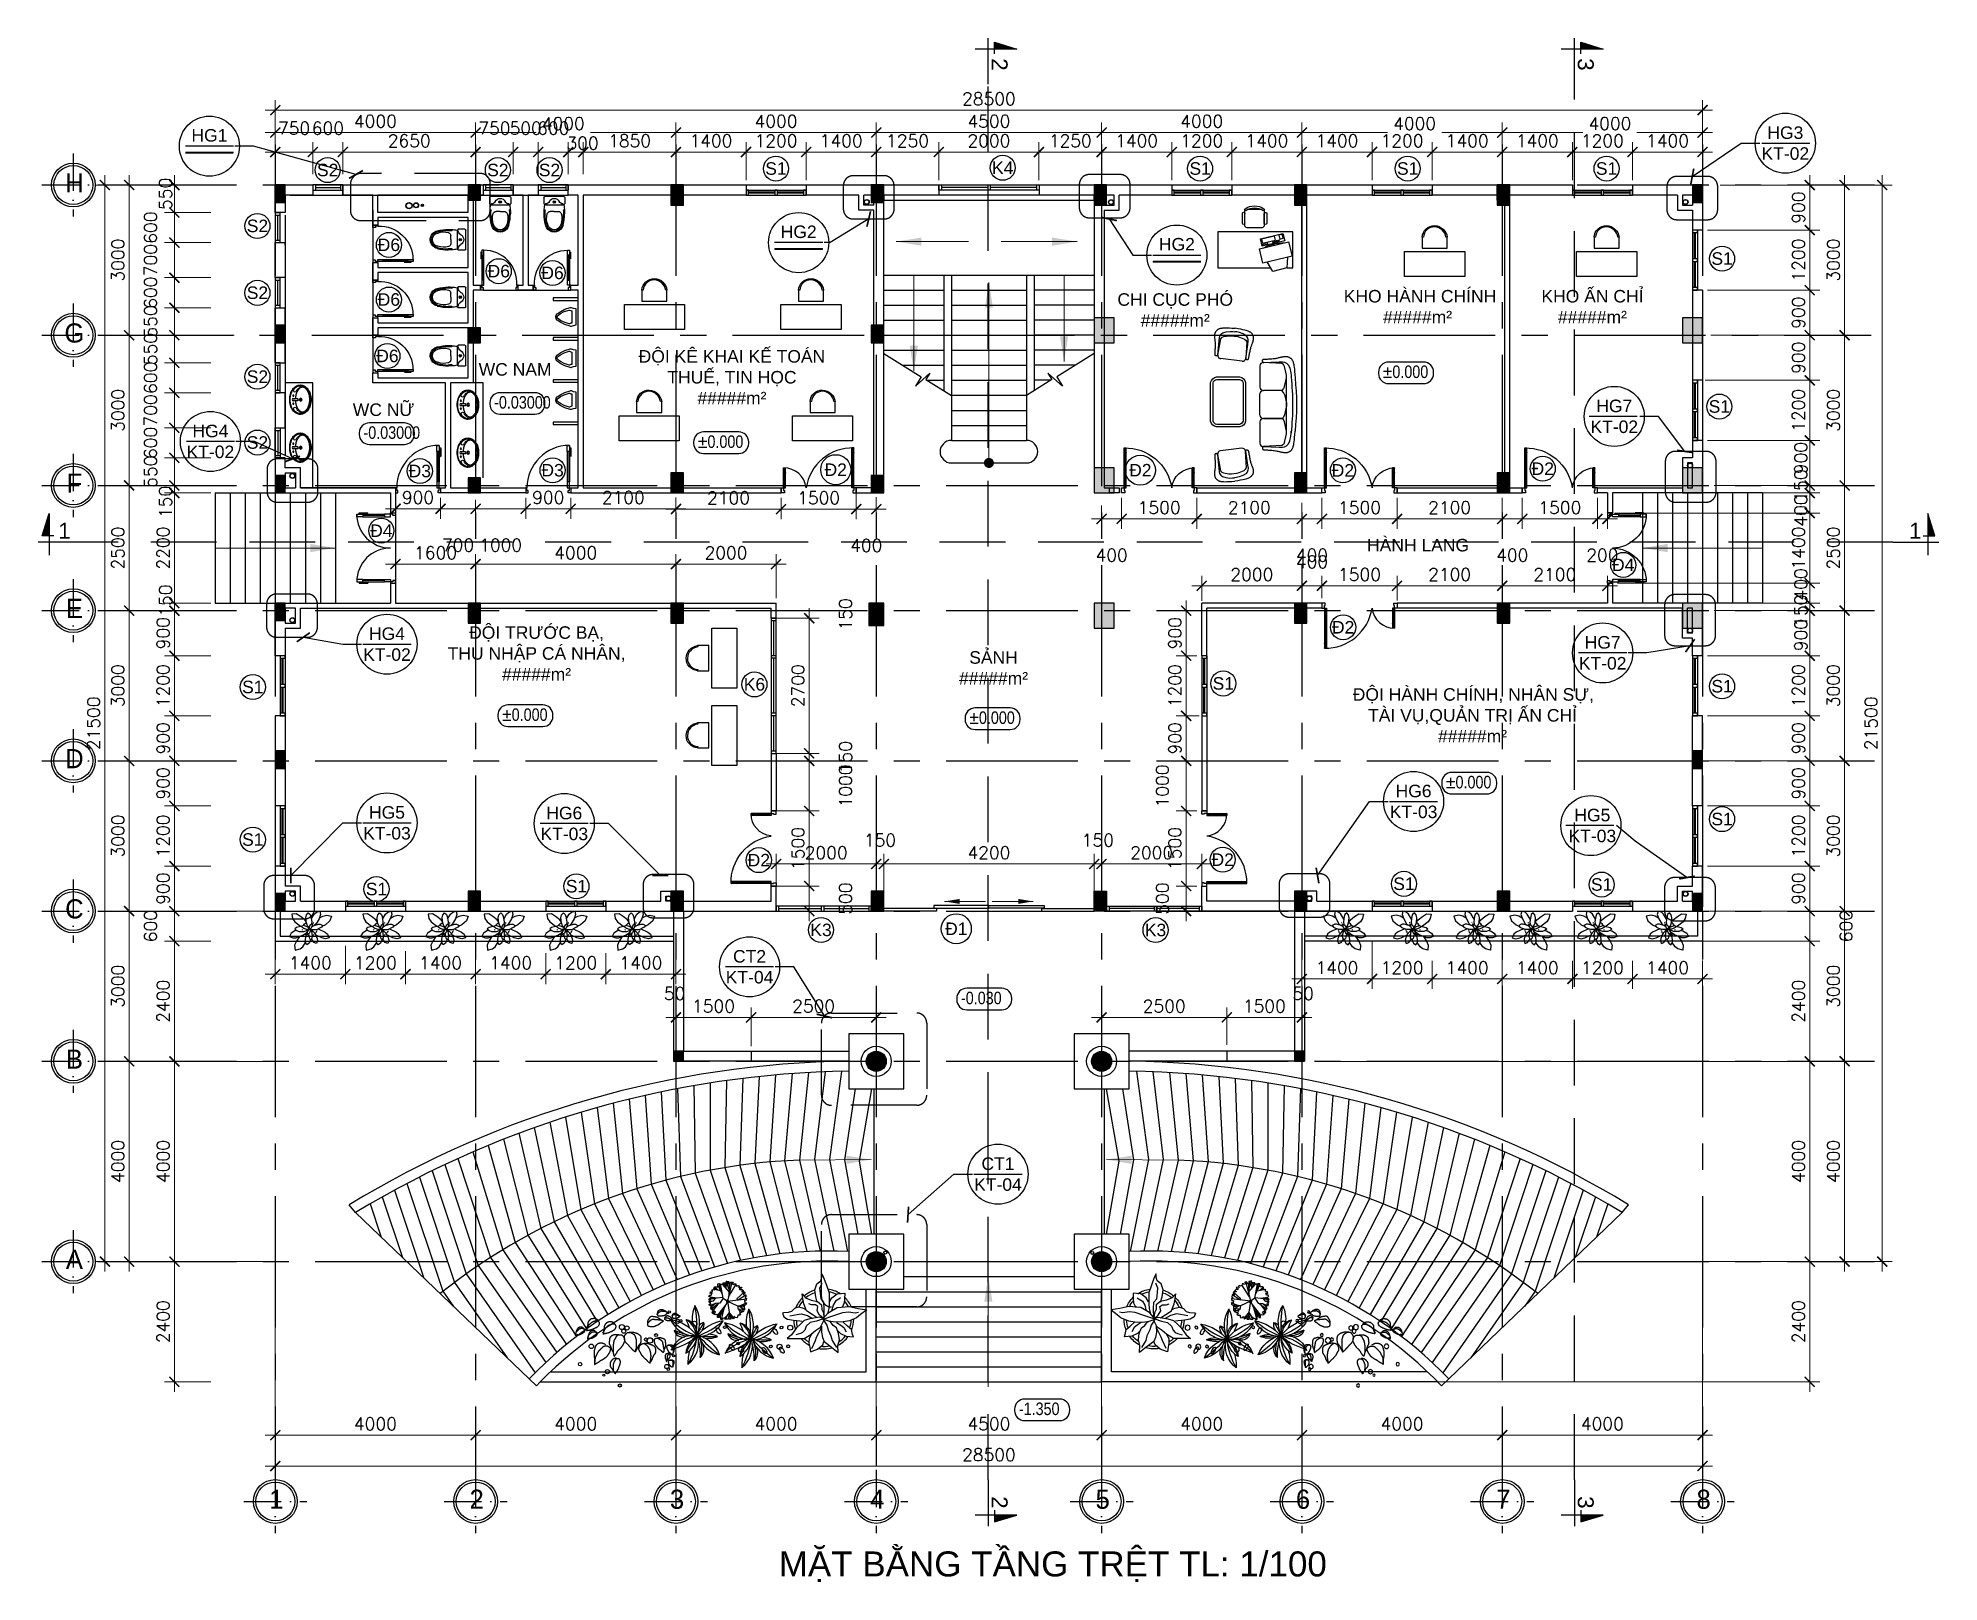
# Model space of a CAD drawing. Header units: inches. Extents: x 452443 to 881249, y 975131 to 1198310.
# Drawn here: x 555814 to 593773, y 1070039 to 1100872 of the extents above; entities that cross this region are included whole.
import ezdxf
from ezdxf.enums import TextEntityAlignment as Align

# ---------------------------------------------------------------- set-up
doc = ezdxf.new("R2010")
doc.units = ezdxf.units.IN
doc.header["$LTSCALE"] = 3.5
doc.header["$MEASUREMENT"] = 0
for name, pattern in [('ACAD_ISO10W100', [18, 12, -3, 0, -3]), ('CENTER', [2, 1.25, -0.25, 0.25, -0.25]), ('HIDDEN', [0.375, 0.25, -0.125])]:
    doc.linetypes.add(name, pattern=pattern)
for name, color, linetype in [('1-NETMANH', 1, 'Continuous'), ('3', 3, 'Continuous'), ('cot', 1, 'Continuous'), ('CUA', 4, 'Continuous'), ('DOOR-84', 84, 'Continuous'), ('hatch', 4, 'Continuous'), ('hatch vl', 4, 'Continuous'), ('HATCH47', 47, 'Continuous'), ('kich thuoc', 3, 'Continuous'), ('Mui ten', 9, 'Continuous'), ('NCUAMANH', 32, 'Continuous'), ('Net thay', 140, 'Continuous'), ('Netcat', 5, 'Continuous'), ('Netthay_126', 126, 'Continuous'), ('NOI THAT', 42, 'Continuous'), ('phong', 2, 'Continuous'), ('Q-CAY', 94, 'Continuous'), ('text', 3, 'Continuous'), ('TEXT2', 7, 'Continuous'), ('thuocdo', 3, 'Continuous'), ('TOILET', 35, 'Continuous'), ('Truc', 252, 'Continuous'), ('tuong1', 255, 'Continuous'), ('VATDUNG', 64, 'Continuous'), ('VISIONABLE-LINE126', 126, 'Continuous')]:
    doc.layers.add(name, color=color, linetype=linetype)
doc.styles.add('chu 1', font='VHELVEN0.TTF')
doc.styles.add('CHUGHICHU', font='VTIMESN0.TTF')
doc.styles.add('romand', font='romand.shx')
doc.styles.add('STYLE5', font='VAVON_.TTF')
doc.styles.add('THONG', font='VHELVCN0.TTF', dxfattribs={"height": 250})
doc.styles.add('VNI-HELVE', font='VHELVEN0.TTF')
doc.dimstyles.new('50', dxfattribs={"dimscale": 75, "dimtxt": 2.5, "dimasz": 30, "dimexe": 2, "dimexo": 0, "dimgap": 1, "dimtad": 1, "dimdec": 0, "dimdsep": 46, "dimtxsty": 'CHUGHICHU', "dimblk": 'ARCHTICK', "dimcen": 1.5, "dimdle": 2, "dimclrd": 256, "dimclre": 256, "dimclrt": 7, "dimadec": 0, "dimazin": 0, "dimtfac": 1, "dimtdec": 0, "dimtofl": 0, "dimtmove": 2, "dimatfit": 3, "dimldrblk": 'ARCHTICK', "dimfxl": 1, "dimtolj": 1, "dimtzin": 0, "dimlwd": -1, "dimlwe": -1, "dimarcsym": 0})
doc.dimstyles.new('TL100', dxfattribs={"dimscale": 100, "dimtxt": 2.5, "dimasz": 2, "dimexe": 2, "dimexo": 1, "dimgap": 1, "dimtad": 1, "dimdec": 0, "dimzin": 0, "dimdsep": 46, "dimtxsty": 'romand', "dimblk": 'ARCHTICK', "dimcen": 2, "dimdle": 2, "dimclrd": 256, "dimclre": 256, "dimclrt": 7, "dimadec": 0, "dimazin": 0, "dimtfac": 0.004, "dimtdec": 0, "dimtmove": 2, "dimatfit": 3, "dimfxl": 1, "dimtolj": 1, "dimtzin": 0, "dimlwd": 20, "dimlwe": 20, "dimarcsym": 1})

msp = doc.modelspace()

# ---------------------------------------------------------------- texts
at = {"char_height": 250, "attachment_point": 5, "style": 'chu 1'}
for s, insert, width in [('HG1 ', (559236.3, 1098926.7), 647.539), ('HG3 KT-02', (590705.5, 1098771.5), 647.539), ('S2', (561598, 1098234.3), 407.041), ('S2', (564996.3, 1098234.3), 407.041), ('S2', (566028, 1098234.3), 407.041), ('S1', (570549.5, 1098263.7), 407.041), ('K4', (575077.9, 1098281.1), 407.041), ('S1', (579019.5, 1098263.7), 407.041), ('S1', (583164.2, 1098263.7), 407.041), ('S1', (587135.3, 1098263.7), 407.041), ('S2', (560195.7, 1097118.2), 407.041), ('HG2 ', (571003.1, 1097000.8), 647.539), ('Ñ6', (562820.3, 1096740.9), 407.041), ('HG2 ', (578555.6, 1096752), 647.539), ('Ñ6', (565014.8, 1096215.1), 407.041), ('Ñ6', (566087.8, 1096179.9), 407.041), ('S1', (589442.5, 1096466), 407.041), ('S2', (560195.7, 1095783.4), 407.041), ('Ñ6', (562820.3, 1095648.7), 407.041), ('Ñ6', (562791.2, 1094521.7), 407.041), ('S2', (560195.7, 1094107.9), 407.041), ('HG7\\PKT-02 ', (587289.6, 1093315.1), 647.539), ('S1', (589387.5, 1093511.8), 407.041), ('HG4\\PKT-02 ', (559256.5, 1092814.2), 647.539), ('S2', (560195.7, 1092792.7), 407.041), ('Ñ3', (563438.6, 1092224), 407.041), ('Ñ3', (566089.3, 1092239), 407.041), ('Ñ2', (571742.9, 1092251.2), 157.041), ('Ñ2', (577825.3, 1092241), 407.041), ('Ñ2', (581870.3, 1092237.1), 407.041), ('Ñ2', (585861.9, 1092271.3), 407.041), ('Ñ4', (562669.1, 1091033), 407.041), ('Ñ4', (587468.1, 1090349.9), 407.041), ('HG4\\PKT-02', (562781.9, 1088765.7), 647.539), ('Ñ2', (581875.5, 1089104.5), 407.041), ('HG7\\PKT-02 ', (587057.4, 1088592.6), 647.539), ('S1', (560103.2, 1087911), 407.041), ('K6', (570120.3, 1087962.5), 407.041), ('S1', (579482.2, 1087981.5), 407.041), ('S1', (589442.5, 1087925.3), 407.041), ('HG6\\PKT-03', (583281.9, 1085625.2), 647.539), ('HG5\\PKT-03', (562781.9, 1085197.4), 647.539), ('HG6\\PKT-03', (566322.7, 1085184.9), 647.539), ('HG5\\PKT-03', (586851.7, 1085143.8), 647.539), ('S1', (589442.5, 1085272.9), 407.041), ('S1', (560103.2, 1084863.8), 407.041), ('Ñ2', (570207.9, 1084454.2), 407.041), ('Ñ2', (579470.8, 1084464.2), 407.041), ('S1', (562573.1, 1083875.8), 407.041), ('S1', (566565.8, 1083931.6), 407.041), ('S1', (583089.5, 1083980.7), 407.041), ('S1', (587036.7, 1083966), 407.041), ('K3', (571449.2, 1083059.5), 407.041), ('Ñ1', (574150.6, 1083084.1), 407.041), ('K3', (578129, 1083057.6), 407.041), ('CT2\\PKT-04', (570022.5, 1082323.1), 647.539), ('CT1\\PKT-04', (574982.9, 1078182.1), 647.539)]:
    msp.add_mtext(s, dxfattribs=dict(at, insert=insert, width=width))
at = {"layer": 'text', "linetype": 'Continuous', "style": 'STYLE5'}
for s, p in [('H', (556540.5, 1097789.8)), ('G', (556540.5, 1094789.8)), ('F', (556540.5, 1091789.8)), ('E', (556540.5, 1089289.8)), ('D', (556540.5, 1086289.8)), ('C', (556540.5, 1083289.8)), ('B', (556540.5, 1080289.8)), ('A', (556540.5, 1076289.8)), ('1', (560574.1, 1071500.4)), ('2', (564574.1, 1071500.4)), ('3', (568574.1, 1071500.4)), ('4', (572574.1, 1071500.4)), ('5', (577074.1, 1071500.4)), ('6', (581074.1, 1071500.4)), ('7', (585074.1, 1071500.4)), ('8', (589074.1, 1071500.4))]:
    msp.add_text(s, height=382.5, dxfattribs=at).set_placement(p, align=Align.CENTER)
at = {"layer": 'TEXT2', "style": 'VNI-HELVE'}
for s, width, insert, char_height, attachment_point in [('{\\C7; KHO HAØNH CHÍNH\\P#####m²}', 5041.99, (583361.7, 1095840.5), 250, 2), ('{\\C7;KHO AÁN CHÆ\\P#####m²}', 5041.99, (586853.4, 1095840.5), 250, 2), ('{\\C7;CHI CUÏC PHOÙ\\P#####m²}', 4203.104, (578522.5, 1095774.7), 250, 2), ('{\\fArial|b0|i0|c0|p34;\\C7;WC \\fVNI-Helve|b0|i0|c0|p2;NAM}', 4203.104, (566068.5, 1094378.8), 250, 3), ('{\\C7;ÑOÄI KEÂ KHAI KEÁ TOAÙN \\PTHUEÁ, TIN HOÏC\\P#####m²}', 7505.035, (569670.8, 1094639.3), 250, 2), ('{\\fArial|b0|i0|c0|p34;\\C7;WC \\fVNI-Helve|b0|i0|c0|p2;N\\fArial|b0|i0|c0|p34;Ữ}', 4203.104, (563329.2, 1093573.9), 250, 3), ('{\\W5.161;\\C7;  \\W1;HAØNH LANG}', 4203.104, (581351.3, 1090869.5), 250, 1), ('{\\C7;ÑOÄI TRÖÔÙC BAÏ, \\PTHU NHAÄP CAÙ NHAÂN, \\P#####m²}', 7505.035, (565769.1, 1089123.8), 250, 2), ('{\\C7;SAÛNH\\P#####m²}', 4203.104, (574894.5, 1088626.3), 250, 2), ('{\\W0.2833;\\C7; \\W1;ÑOÄI HAØNH CHÍNH, NHAÂN SÖÏ, TAØI VUÏ,QUAÛN TRÒ AÁN CHÆ\\P#####m²}', 5041.99, (584459.3, 1087888.1), 250, 2), ('{\\C7;MAËT BAÈNG TAÀNG TREÄT TL: 1/100}', 16977.87, (570606, 1070649.3), 500, 1)]:
    msp.add_mtext_dynamic_manual_height_columns(s, width=width, gutter_width=1000, heights=[0], dxfattribs=dict(at, insert=insert, char_height=char_height, attachment_point=attachment_point))

# ---------------------------------------------------------------- blocks, each defined once
blk = doc.blocks.new('truc tron')
at = {"layer": 'DOOR-84', "linetype": 'ACAD_ISO10W100', "ltscale": 20}
for p, q in [((0, -710), (0, 710)), ((710, 0), (-710, 0))]:
    blk.add_line(p, q, dxfattribs=at)
at = {"layer": 'DOOR-84', "linetype": 'Continuous'}
blk.add_circle((0, 0), 492, dxfattribs=at)
at = {"layer": 'NOI THAT', "linetype": 'Continuous'}
blk.add_circle((0, 0), 437, dxfattribs=at)
blk = doc.blocks.new('cd-1400')
for p, q in [((-724, -25), (-696, -25)), ((-220, -50), (-655, -50)), ((-655, -75), (-220, -75)), ((-724, -1375), (-696, -1375)), ((-655, -1325), (-220, -1325)), ((-220, -1350), (-655, -1350))]:
    blk.add_line(p, q)
for points in [[(-724, -25), (-724, 3), (-555, 3)], [(-696, -25), (-696, -2), (-555, -2), (-555, 3)], [(-655, -25), (-655, -75), (-775, -75), (-775, -25), (-655, -25)], [(-678, -25), (-220, -25)], [(-220, -25), (-220, -75), (-100, -75), (-100, -25), (-220, -25)], [(-655, -1375), (-655, -1325), (-775, -1325), (-775, -1375), (-655, -1375)], [(-724, -1375), (-724, -1403), (-555, -1403)], [(-696, -1375), (-696, -1398), (-555, -1398), (-555, -1403)], [(-678, -1375), (-220, -1375)], [(-220, -1375), (-220, -1325), (-100, -1325), (-100, -1375), (-220, -1375)]]:
    blk.add_lwpolyline(points)
for points in [[(0, -50), (-50, -50), (-50, -25), (-100, -25), (-100, 0), (0, 0)], [(0, -1350), (-50, -1350), (-50, -1375), (-100, -1375), (-100, -1400), (0, -1400)]]:
    blk.add_lwpolyline(points, close=True)
at = {"layer": 'hatch'}
for centre, start, end in [((-100, -25), 180, 270), ((-100, -1375), 90, 180)]:
    blk.add_arc(centre, 675, start, end, dxfattribs=at)
blk = doc.blocks.new('hoa1')
for centre, radius, start, end in [((55, 157), 143, 131.9837, 205.4724), ((221, 151), 285, 157.16, 204.0107), ((604, 215), 647, 175.9263, 194.9396), ((321, 72), 344, 127.0526, 193.6397), ((902, -126), 918, 149.2774, 171.9041), ((-409, 330), 522, 342.1417, 1.7778), ((-13, -356), 360, 95.3509, 151.9516), ((-409, 330), 522, 278.611, 320.85), ((80, 362), 383, 199.8532, 255.8716), ((-353, -104), 344, 18.2679, 77.7577), ((-1039, -843), 1315, 39.2618, 54.5536), ((-157, -233), 260, 72.6029, 113.2685), ((-132, 275), 298, 244.7044, 267.5626), ((-252, -2337), 2343, 85.498, 90.09), ((66, 257), 265, 252.5643, 340.5658), ((-132, 236), 270, 297.6391, 353.4927), ((269, -38), 277, 118.6711, 171.4448), ((-498, 492), 695, 315.3527, 335.2401), ((492, -617), 793, 102.8236, 128.4584), ((-91, 566), 575, 279.6289, 313.8517), ((-13, -356), 360, 23.5569, 85.5927), ((168, -107), 113, 15.6468, 102.6443), ((259, -849), 887, 107.6158, 131.4255), ((19, -146), 115, 141.0444, 190.8834), ((-119, -60), 111, 283.0214, 317.1626), ((-625, 223), 660, 323.9758, 339.4862), ((355, -181), 395, 154.191, 209.7589), ((1311, -156), 1316, 173.8852, 189.76), ((156, -50), 158, 169.0123, 258.5733), ((-269, -755), 795, 43.0584, 70.3682), ((417, 295), 517, 216.0101, 258.7514), ((-351, -205), 402, 28.0633, 29.2303), ((249, 3), 245, 184.8141, 238.0945), ((-351, -205), 402, 334.7196, 5.6674), ((109, -242), 234, 44.3745, 98.3611), ((848, 137), 800, 197.5499, 205.3147), ((-384, -1681), 1733, 67.585, 73.6645)]:
    blk.add_arc(centre, radius, start, end)
blk = doc.blocks.new('Cay MB 1')
at = {"layer": 'Q-CAY', "lineweight": -3}
for p, q in [((-0.6, 6.81), (-0.17, 9.5)), ((2.36, 9.5), (0, 0)), ((0.52, 7.19), (0.63, 10)), ((-7.86, 0.2), (-9.17, 0.05)), ((-7.32, 0.22), (-9.15, -0.3)), ((-5.44, 1.6), (-8.97, 1.04)), ((-7.33, 1.37), (-8.92, 1.41)), ((-4.98, 1.65), (-8.75, 2.22)), ((-7.44, 1.99), (-8.26, 1.79)), ((-6.18, 1.43), (-7.32, 0.22)), ((-5.27, 6.3), (-6.67, 6.33)), ((-3.27, 5.31), (-6.62, 6.07)), ((-4.43, 5.49), (-6.24, 7.18)), ((-2.24, 1.92), (-5.44, 1.6)), ((-2.46, 3.38), (-4.66, 8.28)), ((-3.47, 5.82), (-3.91, 8.92)), ((-2.19, 1.63), (-3.83, -0.91)), ((0, 0), (-3.76, -7.4)), ((-2.19, 1.63), (-3.36, 8.71)), ((1.08, 4.46), (-2.38, 8.63)), ((-2.19, 1.63), (0, 0)), ((-0.23, 5.98), (-1.86, 9.33)), ((-0.49, 7.82), (-1.11, 9.36)), ((0.95, 5.91), (-0.15, 8.96)), ((0, 0), (9.43, 1.05)), ((0, 0), (1.14, -8.77)), ((0, 0), (4.95, -2.36)), ((0.51, 2.26), (4.38, 8.11)), ((1.11, 8.84), (0.78, 3.08)), ((4.92, 1.25), (8.46, 4.45)), ((5.02, 0.56), (4.92, 1.25)), ((5.02, 0.56), (9.2, 3.05)), ((-7.66, -1.6), (-9.02, -1.71)), ((-6, -1.03), (-8.74, -2.02)), ((-6.55, -2.63), (-8.37, -3.41)), ((-7.66, -1.6), (-8.19, -2.06)), ((-4.37, -0.88), (-8.17, -3.91)), ((-6, -1.03), (-8.17, -2.75)), ((-7.18, -2.05), (-8.15, -2.41)), ((-6.75, -3.48), (-7.59, -5.59)), ((-4.89, -1.28), (-7.29, -4.25)), ((-3.83, -0.91), (-6, -1.03)), ((-2.8, -3.96), (-5.2, -7.94)), ((-0.72, -1.37), (-5.14, -6.89)), ((-2.5, -4.9), (-4.93, -8.03)), ((-1.86, -3.7), (-3.3, -8.97)), ((-0.25, -7.15), (-1.63, -8.32)), ((0.74, -5.67), (-1.58, -8.96)), ((-0.53, -7.47), (-1.1, -9.03)), ((0.8, -6.28), (0.19, -8.64)), ((0.74, -5.67), (1.97, -7.12)), ((1.42, -6.48), (1.79, -8.32)), ((1.97, -7.12), (2.74, -8.33)), ((2.14, -7.38), (2.12, -8.32)), ((4.95, -2.36), (8.47, -1.88)), ((4.95, -2.36), (5.23, -4.18)), ((4.98, -2.35), (8.31, -2.86)), ((5.17, -3.83), (7.94, -4.06)), ((5.23, -4.18), (7.77, -5.31)), ((5.72, -4.37), (6.29, -5.79)), ((5.91, -2.5), (7.76, -3.83)), ((6.77, -2.08), (9.47, -0.89)), ((6.77, -2.08), (8.3, -2.42))]:
    blk.add_line(p, q, dxfattribs=at)
at = {"layer": 'Q-CAY', "color": 7, "linetype": 'ByBlock', "lineweight": -3}
for p, q in [((-0.53, 10.02), (-0.08, 10.04)), ((0.08, 9.14), (-0.53, 10.02)), ((-0.08, 10.04), (0.86, 9.94)), ((0.86, 9.94), (0.9, 9.69)), ((0.9, 9.69), (0.92, 9.04)), ((1.89, 9.46), (2.07, 9.53)), ((2.07, 9.53), (2.98, 9.43)), ((-9.33, 1.06), (-9.15, 1.32)), ((-8.42, 1.03), (-9.33, 1.06)), ((-9.19, 2.55), (-8.82, 3.21)), ((-8.27, 2.13), (-9.19, 2.55)), ((-9.18, 0.35), (-8.41, 0.7)), ((-9.15, -0.29), (-9.18, 0.35)), ((-9.15, 1.32), (-8.25, 1.48)), ((-8.82, 3.21), (-8.05, 3.24)), ((-8.66, 4.12), (-8.43, 4.84)), ((-7.64, 4.37), (-8.66, 4.12)), ((-8.43, 4.84), (-7.4, 4.94)), ((-8.41, 0.7), (-8.42, 1.03)), ((-8.25, 1.48), (-8.27, 2.13)), ((-8.05, 3.24), (-7.64, 4.37)), ((-7.67, 5.51), (-7.5, 6.1)), ((-7.35, 5.52), (-7.67, 5.51)), ((-7.5, 6.1), (-6.46, 5.88)), ((-7.4, 4.94), (-7.35, 5.52)), ((-6.67, 6.32), (-6.5, 7.04)), ((-6.28, 6.14), (-6.67, 6.32)), ((-6.5, 7.04), (-6.12, 7.25)), ((-6.46, 5.88), (-6.28, 6.14)), ((-6.12, 7.25), (-5.15, 7.28)), ((-5.15, 7.28), (-4.7, 7.36)), ((-4.7, 7.36), (-4.63, 8.85)), ((-4.63, 8.85), (-4.5, 8.85)), ((-4.5, 8.85), (-4.11, 9)), ((-4.11, 9), (-3, 8.58)), ((-3, 8.58), (-2.23, 8.61)), ((-2.23, 8.61), (-2.06, 9.32)), ((-2.06, 9.32), (-0.51, 9.38)), ((-0.51, 9.38), (-0.82, 8.91)), ((-0.82, 8.91), (-0.42, 8.73)), ((-0.42, 8.73), (0.08, 9.14)), ((0.92, 9.04), (1.46, 8.48)), ((1.46, 8.48), (1.69, 9.39)), ((1.69, 9.39), (1.89, 9.46)), ((2.98, 9.43), (2.68, 8.52)), ((2.68, 8.52), (3.34, 8.28)), ((3.34, 8.28), (3.58, 8.61)), ((3.58, 8.61), (4.29, 8.64)), ((4.29, 8.64), (4.46, 7.67)), ((4.46, 7.67), (4.79, 7.43)), ((4.79, 7.43), (5.49, 7.78)), ((5.49, 7.78), (6.14, 7.54)), ((6.14, 7.54), (5.65, 6.81)), ((5.65, 6.81), (6.94, 6.86)), ((7.28, 6.48), (5.99, 6.18)), ((5.99, 6.18), (6.73, 5.56)), ((6.72, 5.75), (7.36, 5.77)), ((6.73, 5.56), (6.72, 5.75)), ((6.94, 6.86), (7.28, 6.48)), ((7.52, 4.87), (7.2, 4.93)), ((7.2, 4.93), (7.2, 4.8)), ((7.2, 4.8), (7.21, 4.54)), ((7.21, 4.54), (7.6, 4.55)), ((7.36, 5.77), (8.04, 5.02)), ((8.04, 5.02), (7.52, 4.87)), ((7.6, 4.55), (7.86, 4.56)), ((7.86, 4.56), (8.31, 4.58)), ((8.08, 3.79), (7.96, 3.4)), ((7.96, 3.4), (8.37, 2.96)), ((8.73, 3.75), (8.08, 3.79)), ((8.31, 4.58), (8.37, 4.58)), ((8.37, 4.58), (8.71, 4.07)), ((8.37, 2.96), (8.62, 3.04)), ((8.72, 0.26), (8.46, 0.19)), ((8.46, 0.19), (8.56, -0.91)), ((8.62, 3.04), (9.2, 3.06)), ((8.71, 4.07), (8.73, 3.75)), ((9.24, 0.02), (8.72, 0.26)), ((9.24, 1.89), (8.92, 1.88)), ((8.92, 1.88), (8.94, 1.37)), ((8.94, 1.37), (9.46, 1.19)), ((9.2, 3.06), (9.24, 1.89)), ((9.46, 1.19), (9.24, 0.02)), ((-8.49, -0.85), (-9.15, -0.29)), ((-9.12, -1.33), (-8.34, -1.3)), ((-8.97, -1.9), (-9.12, -1.33)), ((-8.71, -2.02), (-8.97, -1.9)), ((-8.12, -2.07), (-8.71, -2.02)), ((-8.34, -1.3), (-8.49, -0.85)), ((-8.33, -3.5), (-8.12, -2.07)), ((-7.99, -4.2), (-8.33, -3.5)), ((-7.34, -4.17), (-7.99, -4.2)), ((-7.75, -5.29), (-7.21, -4.36)), ((-7.2, -6.06), (-7.75, -5.29)), ((-7.21, -4.36), (-7.34, -4.17)), ((-7.06, -4.87), (-7.2, -6.06)), ((-6.74, -4.8), (-7.06, -4.87)), ((-6.94, -6.49), (-6.07, -5.36)), ((-6.35, -6.6), (-6.94, -6.49)), ((-6.07, -5.36), (-6.74, -4.8)), ((-5.65, -6.51), (-6.35, -6.6)), ((-5.12, -6.68), (-5.65, -6.51)), ((-5.21, -8.04), (-5.12, -6.68)), ((-4.3, -8.01), (-5.21, -8.04)), ((-3.55, -7.47), (-4.33, -7.24)), ((-4.33, -7.24), (-4.3, -8.01)), ((-3.49, -8.95), (-3.55, -7.47)), ((-2.59, -9.05), (-3.49, -8.95)), ((-1.51, -8.3), (-2.61, -8.47)), ((-2.61, -8.47), (-2.59, -9.05)), ((-1.62, -8.95), (-1.38, -8.49)), ((-0.91, -9.06), (-1.62, -8.95)), ((-1.38, -8.49), (-1.51, -8.3)), ((-0.2, -8.9), (-0.91, -9.06)), ((0.18, -8.63), (-0.2, -8.9)), ((0.44, -8.69), (0.18, -8.63)), ((0.7, -8.81), (0.44, -8.69)), ((0.51, -9.01), (0.7, -8.81)), ((1.09, -8.99), (0.51, -9.01)), ((1.41, -8.91), (1.09, -8.99)), ((1.84, -8.32), (1.26, -8.34)), ((1.26, -8.34), (1.67, -8.84)), ((1.67, -8.84), (1.41, -8.91)), ((2.1, -8.31), (1.84, -8.32)), ((2.3, -8.49), (2.1, -8.31)), ((2.7, -8.8), (2.3, -8.49)), ((3.15, -8.66), (2.7, -8.8)), ((3.05, -7.82), (3.01, -8.41)), ((3.01, -8.41), (3.15, -8.66)), ((3.31, -7.68), (3.05, -7.82)), ((3.65, -8.12), (3.31, -7.68)), ((4.62, -8.41), (3.65, -8.12)), ((4.93, -7.82), (4.62, -8.41)), ((5.03, -6.98), (4.93, -7.82)), ((5.41, -6.96), (5.03, -6.98)), ((6, -7.01), (5.41, -6.96)), ((6.52, -5.44), (5.91, -6.37)), ((5.91, -6.37), (6.63, -6.54)), ((6.63, -6.54), (6, -7.01)), ((6.67, -5.68), (6.52, -5.44)), ((6.92, -5.62), (6.67, -5.68)), ((7.11, -5.48), (6.92, -5.62)), ((7.94, -5.26), (7.11, -5.48)), ((7.58, -4.11), (7.27, -4.7)), ((7.27, -4.7), (7.58, -4.96)), ((7.82, -3.78), (7.58, -4.11)), ((7.58, -4.96), (7.8, -4.94)), ((7.8, -4.94), (7.96, -5.08)), ((8.25, -4.8), (7.82, -3.78)), ((7.96, -5.08), (7.94, -5.26)), ((8.36, -4.28), (8.25, -4.8)), ((8.6, -1.94), (8.3, -2.53)), ((8.3, -2.53), (8.36, -4.28)), ((8.56, -0.91), (9.47, -0.88)), ((8.86, -2.13), (8.6, -1.94)), ((9.36, -1.66), (8.86, -2.13)), ((9.47, -0.88), (9.36, -1.66))]:
    blk.add_line(p, q, dxfattribs=at)
at = {"layer": 'Q-CAY', "color": 7, "linetype": 'Continuous', "lineweight": -3}
for start_param, end_param in [(1.174796, 4.316389), (4.316389, 7.457981)]:
    blk.add_ellipse((0, 0), major_axis=(0.589, 0.045), ratio=1, start_param=start_param, end_param=end_param, dxfattribs=at)
blk = doc.blocks.new('A$C5A3E774E')
at = {"layer": 'VATDUNG', "ltscale": 15}
for centre in [(6.13, 8.29), (10.94, 8.57), (4.75, 5.94), (16.7, 5.25)]:
    blk.add_circle(centre, 0.312, dxfattribs=at)
for centre in [(5.06, 8.26), (7.22, 8.26), (11.29, 7.8), (5.85, 5.9), (12.92, 5.72)]:
    blk.add_ellipse(centre, major_axis=(0.169, 0.109), ratio=0.765952, start_param=-1.570796, end_param=4.712389, dxfattribs=at)
for centre in [(5.86, 8.72), (8.02, 8.72), (12.09, 8.26), (6.64, 6.37), (13.72, 6.19)]:
    blk.add_ellipse(centre, major_axis=(0.238, -0.369), ratio=0.458244, dxfattribs=at)
at = {"layer": '3', "ltscale": 50, "xscale": 0.01012500000069849, "yscale": 0.01012500000069849, "zscale": 0.01012500000069849}
for p in [(9.75, 7.34), (16.46, 6.81)]:
    blk.add_blockref('hoa1', p, dxfattribs=at)
at = {"layer": 'tuong1', "ltscale": 15, "xscale": 0.25, "yscale": 0.25, "zscale": 0.25, "rotation": 180}
blk.add_blockref('Cay MB 1', (12.53, 2.51), dxfattribs=at)
blk = doc.blocks.new('mb-cay30')
for p, q in [((195, 378), (197, 380)), ((197, 380), (199, 381)), ((199, 381), (202, 383)), ((202, 383), (204, 385)), ((204, 385), (207, 386)), ((207, 386), (210, 387)), ((210, 387), (213, 389)), ((213, 389), (216, 390)), ((216, 390), (219, 391)), ((219, 391), (222, 392)), ((222, 392), (225, 392)), ((225, 392), (228, 393)), ((228, 393), (231, 393)), ((231, 393), (233, 393)), ((233, 393), (236, 394)), ((236, 394), (239, 393)), ((239, 393), (241, 393)), ((241, 393), (244, 393)), ((244, 393), (247, 392)), ((247, 392), (250, 392)), ((250, 392), (254, 391)), ((254, 391), (257, 390)), ((257, 390), (261, 390)), ((261, 390), (264, 389)), ((264, 389), (268, 388)), ((268, 388), (271, 388)), ((271, 388), (275, 387)), ((275, 387), (279, 387)), ((279, 387), (283, 386)), ((283, 386), (286, 386)), ((286, 386), (290, 385)), ((290, 385), (294, 385)), ((294, 385), (297, 384)), ((297, 384), (301, 384)), ((301, 384), (305, 383)), ((305, 383), (308, 382)), ((308, 382), (312, 382)), ((312, 382), (315, 381)), ((315, 381), (319, 380)), ((319, 380), (322, 379)), ((336, 424), (340, 444)), ((340, 444), (343, 460)), ((343, 460), (346, 473)), ((344, 431), (345, 432)), ((344, 430), (344, 431)), ((344, 429), (344, 430)), ((344, 427), (344, 429)), ((345, 426), (344, 427)), ((345, 435), (346, 436)), ((345, 434), (345, 435)), ((345, 433), (345, 434)), ((345, 432), (345, 433)), ((345, 425), (345, 426)), ((345, 423), (345, 425)), ((345, 422), (345, 423)), ((346, 420), (345, 422)), ((346, 473), (349, 482)), ((346, 438), (347, 439)), ((346, 436), (346, 438)), ((346, 418), (346, 420)), ((347, 416), (346, 418)), ((347, 441), (348, 443)), ((347, 439), (347, 441)), ((347, 414), (347, 416)), ((348, 412), (347, 414)), ((348, 443), (349, 445)), ((348, 410), (348, 412)), ((349, 408), (348, 410)), ((349, 482), (351, 489)), ((349, 445), (350, 447)), ((350, 406), (349, 408)), ((350, 447), (351, 450)), ((351, 404), (350, 406)), ((351, 489), (354, 494)), ((351, 450), (352, 452)), ((352, 402), (351, 404)), ((352, 452), (353, 454)), ((353, 400), (352, 402)), ((353, 454), (355, 457)), ((354, 398), (353, 400)), ((354, 494), (356, 498)), ((355, 397), (354, 398)), ((355, 457), (357, 459)), ((356, 396), (355, 397)), ((356, 498), (359, 501)), ((358, 395), (356, 396)), ((357, 459), (359, 461)), ((359, 394), (358, 395)), ((359, 501), (361, 504)), ((359, 461), (361, 463)), ((361, 394), (359, 394)), ((361, 504), (364, 506)), ((361, 463), (363, 466)), ((363, 393), (361, 394)), ((363, 466), (365, 468)), ((365, 393), (363, 393)), ((364, 506), (366, 508)), ((365, 468), (367, 469)), ((367, 393), (365, 393)), ((366, 508), (369, 510)), ((367, 469), (369, 471)), ((369, 393), (367, 393)), ((369, 510), (371, 512)), ((369, 471), (371, 473)), ((372, 392), (369, 393)), ((371, 512), (374, 514)), ((371, 473), (373, 474)), ((374, 392), (372, 392)), ((373, 474), (375, 475)), ((374, 514), (376, 515)), ((377, 392), (374, 392)), ((375, 475), (377, 477)), ((376, 515), (378, 516)), ((377, 477), (379, 478)), ((380, 392), (377, 392)), ((378, 516), (381, 518)), ((379, 478), (382, 480)), ((383, 392), (380, 392)), ((381, 518), (383, 519)), ((382, 480), (384, 481)), ((383, 519), (385, 520)), ((386, 392), (383, 392)), ((384, 481), (387, 483)), ((385, 520), (387, 521)), ((389, 392), (386, 392)), ((387, 521), (389, 522)), ((387, 483), (390, 484)), ((389, 522), (392, 523)), ((392, 392), (389, 392)), ((390, 484), (393, 486)), ((392, 523), (394, 524)), ((395, 392), (392, 392)), ((393, 486), (397, 488)), ((394, 524), (397, 525)), ((398, 392), (395, 392)), ((397, 525), (400, 526)), ((397, 488), (400, 490)), ((401, 392), (398, 392)), ((400, 526), (403, 526)), ((400, 490), (403, 491)), ((404, 392), (401, 392)), ((403, 526), (407, 527)), ((403, 491), (406, 493)), ((407, 392), (404, 392)), ((406, 493), (409, 494)), ((407, 527), (410, 527)), ((411, 392), (407, 392)), ((409, 494), (412, 495)), ((410, 527), (414, 527)), ((414, 392), (411, 392)), ((412, 495), (415, 496)), ((414, 527), (417, 528)), ((417, 393), (414, 392)), ((415, 496), (417, 496)), ((417, 528), (421, 528)), ((417, 496), (420, 497)), ((420, 393), (417, 393)), ((420, 497), (422, 497)), ((423, 394), (420, 393)), ((421, 528), (424, 528)), ((422, 497), (424, 497)), ((426, 394), (423, 394)), ((424, 528), (428, 527)), ((424, 497), (426, 497)), ((426, 497), (428, 497)), ((430, 395), (426, 394)), ((428, 527), (431, 527)), ((428, 497), (430, 497)), ((430, 497), (432, 497)), ((433, 396), (430, 395)), ((431, 527), (434, 527)), ((432, 497), (434, 496)), ((436, 396), (433, 396)), ((434, 527), (437, 526)), ((434, 496), (435, 496)), ((435, 496), (437, 496)), ((439, 397), (436, 396)), ((437, 526), (440, 525)), ((437, 496), (439, 496)), ((439, 496), (441, 495)), ((443, 398), (439, 397)), ((440, 525), (444, 524)), ((441, 495), (443, 495)), ((443, 495), (446, 495)), ((446, 398), (443, 398)), ((444, 524), (447, 523)), ((446, 495), (448, 495)), ((449, 399), (446, 398)), ((447, 523), (450, 522)), ((448, 495), (451, 495)), ((452, 400), (449, 399)), ((450, 522), (454, 520)), ((451, 495), (454, 494)), ((456, 400), (452, 400)), ((454, 520), (458, 519)), ((454, 494), (456, 494)), ((456, 494), (459, 494)), ((459, 401), (456, 400)), ((458, 519), (461, 517)), ((459, 494), (462, 494)), ((462, 402), (459, 401)), ((461, 517), (465, 516)), ((462, 494), (465, 494)), ((465, 402), (462, 402)), ((465, 516), (469, 514)), ((465, 494), (469, 494)), ((469, 403), (465, 402)), ((469, 514), (473, 512)), ((469, 494), (472, 494)), ((472, 404), (469, 403)), ((472, 494), (475, 494)), ((475, 404), (472, 404)), ((473, 512), (476, 510)), ((475, 494), (478, 494)), ((478, 405), (475, 404)), ((476, 510), (480, 509)), ((478, 494), (480, 494)), ((482, 407), (478, 405)), ((480, 509), (483, 507)), ((480, 494), (483, 494)), ((485, 408), (482, 407)), ((483, 507), (486, 506)), ((483, 494), (486, 493)), ((489, 410), (485, 408)), ((486, 506), (489, 504)), ((486, 493), (489, 493)), ((489, 504), (492, 502)), ((489, 493), (491, 493)), ((493, 412), (489, 410)), ((491, 493), (494, 492)), ((492, 502), (494, 501)), ((496, 415), (493, 412)), ((494, 501), (497, 499)), ((494, 492), (496, 492)), ((496, 492), (498, 491)), ((500, 418), (496, 415)), ((497, 499), (499, 497)), ((498, 491), (501, 490)), ((499, 497), (502, 496)), ((504, 421), (500, 418)), ((501, 490), (503, 490)), ((502, 496), (504, 494)), ((502, 377), (506, 381)), ((503, 490), (506, 489)), ((504, 494), (506, 492)), ((508, 424), (504, 421)), ((506, 492), (508, 490)), ((506, 489), (508, 487)), ((506, 381), (510, 384)), ((508, 490), (510, 488)), ((508, 487), (511, 486)), ((512, 428), (508, 424)), ((510, 488), (512, 487)), ((510, 384), (513, 387)), ((511, 486), (513, 484)), ((512, 487), (514, 485)), ((515, 431), (512, 428)), ((513, 484), (516, 483)), ((513, 387), (516, 390)), ((514, 485), (516, 483)), ((518, 434), (515, 431)), ((516, 483), (518, 481)), ((516, 483), (519, 481)), ((516, 390), (518, 392)), ((518, 481), (520, 479)), ((521, 436), (518, 434)), ((518, 392), (521, 394)), ((519, 481), (522, 479)), ((520, 479), (523, 478)), ((524, 438), (521, 436)), ((521, 394), (523, 397)), ((522, 479), (526, 476)), ((523, 478), (525, 476)), ((523, 397), (525, 399)), ((527, 440), (524, 438)), ((525, 476), (528, 475)), ((525, 399), (527, 401)), ((526, 476), (529, 473)), ((529, 441), (527, 440)), ((527, 401), (529, 402)), ((528, 475), (530, 473)), ((529, 473), (533, 470)), ((531, 442), (529, 441)), ((529, 402), (531, 404)), ((530, 473), (532, 472)), ((533, 443), (531, 442)), ((531, 404), (533, 404)), ((532, 472), (534, 470)), ((536, 444), (533, 443)), ((533, 404), (535, 405)), ((534, 470), (536, 469)), ((535, 405), (538, 405)), ((536, 469), (538, 468)), ((538, 445), (536, 444)), ((538, 468), (540, 467)), ((540, 445), (538, 445)), ((538, 405), (540, 405)), ((540, 467), (541, 465)), ((543, 446), (540, 445)), ((540, 405), (542, 405)), ((541, 465), (543, 464)), ((542, 405), (544, 404)), ((543, 464), (544, 463)), ((546, 447), (543, 446)), ((544, 463), (545, 462)), ((544, 404), (547, 403)), ((545, 462), (546, 461)), ((546, 461), (546, 460)), ((546, 460), (547, 459)), ((548, 448), (546, 447)), ((547, 459), (547, 459)), ((547, 459), (547, 458)), ((547, 458), (547, 457)), ((547, 457), (547, 456)), ((547, 456), (548, 456)), ((547, 403), (550, 403)), ((548, 456), (548, 455)), ((548, 455), (548, 455)), ((548, 455), (548, 454)), ((548, 454), (549, 454)), ((551, 450), (548, 448)), ((549, 454), (549, 454)), ((549, 454), (550, 453)), ((550, 453), (551, 453)), ((550, 403), (553, 402)), ((551, 453), (552, 453)), ((554, 451), (551, 450)), ((552, 453), (553, 453)), ((553, 453), (554, 453)), ((553, 402), (556, 401)), ((554, 453), (555, 453)), ((556, 451), (554, 451)), ((555, 453), (556, 453)), ((556, 453), (557, 454)), ((557, 452), (556, 451)), ((556, 401), (559, 400)), ((557, 454), (558, 454)), ((559, 453), (557, 452)), ((558, 454), (559, 454)), ((559, 454), (559, 454)), ((559, 454), (559, 453)), ((559, 453), (559, 453)), ((559, 400), (562, 398)), ((562, 398), (566, 397)), ((566, 397), (569, 396)), ((569, 396), (573, 395)), ((573, 395), (576, 393)), ((576, 393), (579, 392)), ((579, 392), (582, 390)), ((582, 390), (585, 389)), ((585, 389), (587, 387)), ((587, 387), (590, 385)), ((590, 385), (592, 383)), ((592, 383), (594, 382)), ((594, 382), (596, 380)), ((596, 380), (598, 378)), ((635, 394), (638, 404)), ((638, 404), (641, 412)), ((641, 412), (644, 420)), ((641, 393), (642, 396)), ((641, 391), (641, 393)), ((641, 388), (641, 391)), ((641, 385), (641, 388)), ((641, 383), (641, 385)), ((641, 380), (641, 383)), ((641, 377), (641, 380)), ((642, 398), (643, 401)), ((642, 396), (642, 398)), ((643, 403), (644, 405)), ((643, 401), (643, 403)), ((644, 420), (647, 426)), ((644, 405), (645, 408)), ((645, 410), (646, 413)), ((645, 408), (645, 410)), ((646, 413), (647, 415)), ((647, 426), (651, 431)), ((647, 415), (648, 418)), ((648, 418), (649, 420)), ((649, 420), (650, 423)), ((650, 423), (651, 425)), ((651, 431), (654, 436)), ((651, 425), (653, 427)), ((653, 427), (655, 428)), ((654, 436), (657, 439)), ((655, 428), (658, 429)), ((657, 439), (660, 443)), ((658, 429), (660, 430)), ((660, 443), (663, 445)), ((660, 430), (663, 430)), ((663, 445), (666, 447)), ((663, 430), (667, 431)), ((666, 447), (669, 449)), ((667, 431), (670, 430)), ((669, 449), (671, 450)), ((670, 430), (674, 430)), ((671, 450), (674, 451)), ((674, 451), (677, 452)), ((674, 430), (677, 430)), ((677, 452), (679, 452)), ((677, 430), (681, 429)), ((679, 452), (682, 452)), ((681, 429), (685, 429)), ((682, 452), (685, 452)), ((685, 452), (688, 452)), ((685, 429), (688, 428)), ((688, 452), (691, 452)), ((688, 428), (692, 427)), ((691, 452), (693, 451)), ((692, 427), (695, 426)), ((693, 451), (696, 450)), ((695, 426), (698, 426)), ((696, 450), (700, 449)), ((698, 426), (702, 425)), ((700, 449), (703, 448)), ((702, 425), (704, 424)), ((703, 448), (706, 447)), ((704, 424), (707, 423)), ((706, 447), (710, 446)), ((707, 423), (709, 423)), ((709, 423), (712, 422)), ((710, 446), (713, 444)), ((712, 422), (714, 422)), ((713, 444), (717, 443)), ((714, 422), (716, 421)), ((716, 421), (717, 421)), ((717, 443), (721, 441)), ((717, 421), (719, 420)), ((719, 420), (721, 420)), ((721, 441), (725, 439)), ((721, 420), (723, 419)), ((723, 419), (725, 418)), ((725, 439), (728, 437)), ((725, 418), (728, 418)), ((728, 437), (732, 435)), ((728, 418), (730, 417)), ((730, 417), (733, 416)), ((732, 435), (735, 433)), ((733, 416), (735, 416)), ((735, 433), (738, 431)), ((735, 416), (737, 415)), ((737, 415), (739, 415)), ((738, 431), (741, 429)), ((739, 415), (740, 414)), ((740, 414), (742, 414)), ((741, 429), (744, 427)), ((742, 414), (743, 414)), ((743, 414), (743, 414)), ((743, 414), (744, 413)), ((744, 427), (747, 425)), ((744, 413), (745, 413)), ((745, 413), (745, 413)), ((745, 413), (746, 413)), ((746, 413), (747, 413)), ((747, 425), (750, 423)), ((747, 413), (748, 412)), ((748, 412), (750, 412)), ((750, 423), (752, 421)), ((750, 412), (751, 411)), ((751, 411), (753, 410)), ((752, 421), (755, 419)), ((753, 410), (755, 409)), ((755, 419), (757, 417)), ((755, 409), (757, 407)), ((757, 417), (760, 415)), ((757, 407), (758, 405)), ((758, 405), (760, 403)), ((760, 415), (763, 413)), ((763, 413), (765, 412)), ((765, 412), (768, 410)), ((768, 410), (771, 409)), ((771, 409), (773, 407)), ((773, 407), (776, 406)), ((776, 406), (779, 404)), ((779, 404), (781, 403)), ((784, 381), (780, 379)), ((781, 403), (784, 401)), ((784, 401), (786, 400)), ((786, 384), (784, 381)), ((786, 400), (788, 398)), ((789, 386), (786, 384)), ((788, 398), (790, 396)), ((790, 388), (789, 386)), ((790, 396), (791, 395)), ((791, 391), (790, 388)), ((791, 395), (791, 393)), ((791, 393), (791, 391)), ((-1303, 16), (-1304, 15)), ((-1304, 15), (-1303, 15)), ((-1302, 17), (-1303, 16)), ((-1303, 16), (-1303, 16)), ((-1303, 15), (-1303, 15)), ((-1303, 15), (-1301, 15)), ((-1301, 17), (-1302, 17)), ((-1300, 18), (-1301, 17)), ((-1301, 15), (-1299, 16)), ((-1299, 19), (-1300, 18)), ((-1298, 19), (-1299, 19)), ((-1299, 16), (-1297, 17)), ((-1297, 20), (-1298, 19)), ((-1296, 38), (-1297, 36)), ((-1297, 36), (-1297, 34)), ((-1297, 34), (-1297, 32)), ((-1297, 32), (-1297, 31)), ((-1297, 31), (-1297, 30)), ((-1297, 30), (-1297, 29)), ((-1297, 29), (-1297, 28)), ((-1297, 28), (-1297, 27)), ((-1297, 27), (-1297, 26)), ((-1297, 26), (-1296, 25)), ((-1296, 21), (-1297, 20)), ((-1297, 20), (-1297, 20)), ((-1297, 17), (-1295, 17)), ((-1295, 42), (-1296, 40)), ((-1296, 40), (-1296, 38)), ((-1296, 25), (-1296, 25)), ((-1296, 25), (-1296, 24)), ((-1296, 24), (-1295, 24)), ((-1295, 22), (-1296, 22)), ((-1296, 22), (-1296, 21)), ((-1294, 44), (-1295, 42)), ((-1295, 24), (-1295, 23)), ((-1295, 23), (-1295, 23)), ((-1295, 23), (-1295, 22)), ((-1295, 17), (-1292, 18)), ((-1293, 46), (-1294, 44)), ((-1292, 50), (-1293, 45)), ((-1292, 49), (-1293, 46)), ((-1291, 54), (-1292, 50)), ((-1291, 51), (-1292, 49)), ((-1292, 18), (-1289, 19)), ((-1290, 58), (-1291, 54)), ((-1290, 54), (-1291, 51)), ((-1289, 61), (-1290, 58)), ((-1289, 60), (-1290, 57)), ((-1290, 57), (-1290, 54)), ((-1287, 65), (-1289, 61)), ((-1288, 62), (-1289, 60)), ((-1289, 19), (-1286, 20)), ((-1287, 65), (-1288, 62)), ((-1286, 71), (-1287, 68)), ((-1287, 68), (-1287, 65)), ((-1286, 68), (-1287, 65)), ((-1285, 79), (-1286, 76)), ((-1286, 76), (-1286, 73)), ((-1286, 73), (-1286, 71)), ((-1285, 71), (-1286, 68)), ((-1286, 20), (-1284, 21)), ((-1284, 84), (-1285, 81)), ((-1285, 81), (-1285, 79)), ((-1284, 73), (-1285, 71)), ((-1283, 87), (-1284, 84)), ((-1283, 76), (-1284, 73)), ((-1284, 21), (-1281, 22)), ((-1282, 90), (-1283, 87)), ((-1281, 78), (-1283, 76)), ((-1281, 92), (-1282, 90)), ((-1280, 95), (-1281, 92)), ((-1280, 80), (-1281, 78)), ((-1281, 22), (-1279, 22)), ((-1279, 98), (-1280, 95)), ((-1279, 82), (-1280, 80)), ((-1278, 101), (-1279, 98)), ((-1277, 84), (-1279, 82)), ((-1279, 22), (-1277, 23)), ((-1276, 105), (-1278, 101)), ((-1276, 86), (-1277, 84)), ((-1277, 23), (-1275, 24)), ((-1275, 108), (-1276, 105)), ((-1274, 88), (-1276, 86)), ((-1273, 111), (-1275, 108)), ((-1275, 24), (-1272, 24)), ((-1272, 90), (-1274, 88)), ((-1271, 115), (-1273, 111)), ((-1270, 92), (-1272, 90)), ((-1272, 24), (-1269, 25)), ((-1269, 119), (-1271, 115)), ((-1268, 94), (-1270, 92)), ((-1267, 122), (-1269, 119)), ((-1269, 25), (-1267, 25)), ((-1266, 95), (-1268, 94)), ((-1265, 126), (-1267, 122)), ((-1267, 25), (-1263, 25)), ((-1264, 97), (-1266, 95)), ((-1263, 129), (-1265, 126)), ((-1261, 99), (-1264, 97)), ((-1261, 133), (-1263, 129)), ((-1263, 25), (-1259, 25)), ((-1259, 136), (-1261, 133)), ((-1259, 101), (-1261, 99)), ((-1257, 139), (-1259, 136)), ((-1257, 103), (-1259, 101)), ((-1259, 25), (-1255, 25)), ((-1256, 142), (-1257, 139)), ((-1254, 105), (-1257, 103)), ((-1254, 145), (-1256, 142)), ((-1255, 25), (-1250, 24)), ((-1252, 147), (-1254, 145)), ((-1252, 107), (-1254, 105)), ((-1249, 150), (-1252, 147)), ((-1250, 109), (-1252, 107)), ((-1247, 111), (-1250, 109)), ((-1250, 24), (-1245, 24)), ((-1247, 152), (-1249, 150)), ((-1245, 154), (-1247, 152)), ((-1245, 113), (-1247, 111)), ((-1242, 157), (-1245, 154)), ((-1243, 114), (-1245, 113)), ((-1245, 24), (-1240, 24)), ((-1241, 116), (-1243, 114)), ((-1240, 159), (-1242, 157)), ((-1239, 118), (-1241, 116)), ((-1237, 161), (-1240, 159)), ((-1240, 24), (-1235, 23)), ((-1237, 119), (-1239, 118)), ((-1234, 163), (-1237, 161)), ((-1236, 121), (-1237, 119)), ((-1234, 122), (-1236, 121)), ((-1235, 23), (-1230, 23)), ((-1231, 165), (-1234, 163)), ((-1233, 124), (-1234, 122)), ((-1232, 125), (-1233, 124)), ((-1231, 126), (-1232, 125)), ((-1228, 167), (-1231, 165)), ((-1229, 127), (-1231, 126)), ((-1230, 23), (-1226, 24)), ((-1228, 129), (-1229, 127)), ((-1225, 168), (-1228, 167)), ((-1227, 130), (-1228, 129)), ((-1225, 131), (-1227, 130)), ((-1226, 24), (-1221, 24)), ((-1222, 170), (-1225, 168)), ((-1224, 132), (-1225, 131)), ((-1222, 134), (-1224, 132)), ((-1219, 171), (-1222, 170)), ((-1220, 135), (-1222, 134)), ((-1221, 24), (-1217, 25)), ((-1218, 136), (-1220, 135)), ((-1216, 172), (-1219, 171)), ((-1215, 137), (-1218, 136)), ((-1217, 25), (-1214, 26)), ((-1214, 173), (-1216, 172)), ((-1213, 138), (-1215, 137)), ((-1211, 174), (-1214, 173)), ((-1214, 26), (-1210, 27)), ((-1210, 139), (-1213, 138)), ((-1209, 174), (-1211, 174)), ((-1207, 140), (-1210, 139)), ((-1210, 27), (-1207, 28)), ((-1207, 175), (-1209, 174)), ((-1204, 175), (-1207, 175)), ((-1203, 141), (-1207, 140)), ((-1207, 28), (-1204, 30)), ((-1202, 176), (-1204, 175)), ((-1204, 30), (-1201, 31)), ((-1200, 142), (-1203, 141)), ((-1199, 176), (-1202, 176)), ((-1201, 31), (-1198, 32)), ((-1196, 142), (-1200, 142)), ((-1197, 176), (-1199, 176)), ((-1198, 32), (-1195, 34)), ((-1194, 177), (-1197, 176)), ((-1192, 143), (-1196, 142)), ((-1195, 34), (-1192, 35)), ((-1191, 177), (-1194, 177)), ((-1189, 144), (-1192, 143)), ((-1192, 35), (-1189, 37)), ((-1188, 177), (-1191, 177)), ((-1186, 144), (-1189, 144)), ((-1189, 37), (-1186, 38)), ((-1185, 177), (-1188, 177)), ((-1182, 144), (-1186, 144)), ((-1186, 38), (-1183, 40)), ((-1181, 177), (-1185, 177)), ((-1183, 40), (-1180, 41)), ((-1179, 145), (-1182, 144)), ((-1178, 177), (-1181, 177)), ((-1180, 41), (-1177, 43)), ((-1177, 145), (-1179, 145)), ((-1174, 176), (-1178, 177)), ((-1174, 146), (-1177, 145)), ((-1177, 43), (-1174, 44)), ((-1171, 175), (-1174, 176)), ((-1171, 146), (-1174, 146)), ((-1174, 44), (-1171, 46)), ((-1166, 174), (-1171, 175)), ((-1169, 146), (-1171, 146)), ((-1171, 46), (-1168, 47)), ((-1166, 146), (-1169, 146)), ((-1168, 47), (-1165, 49)), ((-1161, 171), (-1166, 174)), ((-1164, 146), (-1166, 146)), ((-1165, 49), (-1162, 50)), ((-1161, 146), (-1164, 146)), ((-1162, 50), (-1159, 52)), ((-1155, 167), (-1161, 171)), ((-1159, 146), (-1161, 146)), ((-1156, 145), (-1159, 146)), ((-1159, 52), (-1157, 53)), ((-1157, 53), (-1154, 55)), ((-1153, 145), (-1156, 145)), ((-1147, 161), (-1155, 167)), ((-1154, 55), (-1151, 56)), ((-1150, 144), (-1153, 145)), ((-1151, 56), (-1148, 58)), ((-1147, 144), (-1150, 144)), ((-1148, 58), (-1146, 60)), ((-1137, 153), (-1147, 161)), ((-1144, 143), (-1147, 144)), ((-1146, 60), (-1143, 62)), ((-1141, 142), (-1144, 143)), ((-1143, 62), (-1141, 64)), ((-1139, 141), (-1141, 142)), ((-1141, 64), (-1138, 65)), ((-1136, 140), (-1139, 141)), ((-1138, 65), (-1136, 67)), ((-1125, 143), (-1137, 153)), ((-1134, 139), (-1136, 140)), ((-1136, 67), (-1134, 69)), ((-1132, 138), (-1134, 139)), ((-1134, 69), (-1131, 71)), ((-1130, 137), (-1132, 138)), ((-1131, 71), (-1129, 73)), ((-1129, 136), (-1130, 137)), ((-1127, 135), (-1129, 136)), ((-1129, 73), (-1127, 75)), ((-1126, 134), (-1127, 135)), ((-1127, 75), (-1124, 77)), ((-1124, 133), (-1126, 134)), ((-1110, 129), (-1125, 143)), ((-1123, 132), (-1124, 133)), ((-1124, 77), (-1122, 79)), ((-1122, 131), (-1123, 132)), ((-1121, 130), (-1122, 131)), ((-1122, 79), (-1120, 80)), ((-1120, 129), (-1121, 130)), ((-1121, 130), (-1121, 130)), ((-1119, 128), (-1120, 129)), ((-1120, 80), (-1118, 82)), ((-1118, 127), (-1119, 128)), ((-1117, 126), (-1118, 127)), ((-1118, 127), (-1118, 127)), ((-1118, 82), (-1116, 84)), ((-1116, 124), (-1117, 126)), ((-1116, 123), (-1116, 124)), ((-1115, 122), (-1116, 123)), ((-1116, 84), (-1114, 85)), ((-1114, 120), (-1115, 122)), ((-1114, 118), (-1114, 120)), ((-1113, 117), (-1114, 118)), ((-1114, 85), (-1113, 87)), ((-1112, 115), (-1113, 117)), ((-1113, 87), (-1111, 88)), ((-1111, 113), (-1112, 115)), ((-1110, 110), (-1111, 113)), ((-1111, 88), (-1110, 90)), ((-1110, 108), (-1110, 110)), ((-1109, 106), (-1110, 108)), ((-1110, 90), (-1109, 91)), ((-1108, 104), (-1109, 106)), ((-1109, 91), (-1108, 93)), ((-1108, 102), (-1108, 104)), ((-1108, 100), (-1108, 102)), ((-1107, 98), (-1108, 100)), ((-1108, 96), (-1107, 98)), ((-1108, 94), (-1108, 96)), ((-1108, 93), (-1108, 94)), ((-1076, 110), (-1077, 108)), ((-1077, 108), (-1077, 107)), ((-1077, 107), (-1077, 106)), ((-1077, 106), (-1076, 106)), ((-1074, 112), (-1076, 110)), ((-1076, 106), (-1074, 106)), ((-1073, 115), (-1074, 112)), ((-1074, 106), (-1072, 106)), ((-1071, 117), (-1073, 115)), ((-1072, 106), (-1070, 107)), ((-1070, 121), (-1071, 117)), ((-1069, 124), (-1070, 121)), ((-1070, 107), (-1067, 108)), ((-1068, 128), (-1069, 124)), ((-1067, 132), (-1068, 128)), ((-1066, 173), (-1067, 170)), ((-1067, 170), (-1067, 166)), ((-1067, 166), (-1067, 162)), ((-1067, 162), (-1067, 158)), ((-1067, 158), (-1067, 153)), ((-1067, 153), (-1067, 149)), ((-1067, 149), (-1067, 145)), ((-1067, 145), (-1067, 140)), ((-1067, 140), (-1067, 136)), ((-1067, 136), (-1067, 132)), ((-1067, 108), (-1064, 109)), ((-1065, 180), (-1066, 177)), ((-1066, 177), (-1066, 173)), ((-1064, 183), (-1065, 180)), ((-1063, 186), (-1064, 183)), ((-1064, 109), (-1060, 110)), ((-1062, 188), (-1063, 186)), ((-1061, 190), (-1062, 188)), ((-1060, 193), (-1061, 190)), ((-1058, 195), (-1060, 193)), ((-1060, 110), (-1057, 111)), ((-1057, 198), (-1058, 195)), ((-1056, 200), (-1057, 198)), ((-1057, 111), (-1053, 112)), ((-1055, 204), (-1056, 200)), ((-1054, 207), (-1055, 204)), ((-1053, 211), (-1054, 207)), ((-1052, 221), (-1053, 216)), ((-1053, 216), (-1053, 211)), ((-1053, 112), (-1050, 112)), ((-1051, 238), (-1052, 232)), ((-1052, 232), (-1052, 227)), ((-1052, 227), (-1052, 221)), ((-1050, 254), (-1051, 248)), ((-1051, 248), (-1051, 243)), ((-1051, 243), (-1051, 238)), ((-1049, 258), (-1050, 254)), ((-1048, 188), (-1050, 184)), ((-1050, 184), (-1050, 183)), ((-1050, 112), (-1047, 113)), ((-1048, 263), (-1049, 258)), ((-1047, 267), (-1048, 263)), ((-1047, 191), (-1048, 188)), ((-1046, 272), (-1047, 267)), ((-1045, 194), (-1047, 191)), ((-1047, 113), (-1043, 113)), ((-1045, 276), (-1046, 272)), ((-1043, 280), (-1045, 276)), ((-1044, 197), (-1045, 194)), ((-1042, 200), (-1044, 197)), ((-1041, 283), (-1043, 280)), ((-1043, 113), (-1040, 113)), ((-1042, 4), (-1043, 1)), ((-1043, 1), (-1043, -2)), ((-1041, 1), (-1043, -2)), ((-1040, 203), (-1042, 200)), ((-1041, 9), (-1042, 6)), ((-1042, 6), (-1042, 4)), ((-1039, 287), (-1041, 283)), ((-1040, 14), (-1041, 12)), ((-1041, 12), (-1041, 9)), ((-1040, 4), (-1041, 1)), ((-1038, 205), (-1040, 203)), ((-1040, 113), (-1037, 114)), ((-1039, 17), (-1040, 14)), ((-1039, 6), (-1040, 4)), ((-1036, 290), (-1039, 287)), ((-1038, 23), (-1039, 20)), ((-1039, 20), (-1039, 17)), ((-1038, 9), (-1039, 6)), ((-1036, 208), (-1038, 205)), ((-1036, 26), (-1038, 23)), ((-1036, 11), (-1038, 9)), ((-1037, 114), (-1033, 114)), ((-1034, 294), (-1036, 290)), ((-1034, 210), (-1036, 208)), ((-1035, 29), (-1036, 26)), ((-1035, 13), (-1036, 11)), ((-1034, 32), (-1035, 29)), ((-1033, 15), (-1035, 13)), ((-1031, 297), (-1034, 294)), ((-1031, 213), (-1034, 210)), ((-1032, 35), (-1034, 32)), ((-1033, 114), (-1030, 114)), ((-1032, 17), (-1033, 15)), ((-1031, 38), (-1032, 35)), ((-1030, 18), (-1032, 17)), ((-1028, 300), (-1031, 297)), ((-1028, 216), (-1031, 213)), ((-1029, 42), (-1031, 38)), ((-1030, 114), (-1026, 115)), ((-1028, 20), (-1030, 18)), ((-1027, 45), (-1029, 42)), ((-1025, 303), (-1028, 300)), ((-1026, 219), (-1028, 216)), ((-1026, 22), (-1028, 20)), ((-1025, 49), (-1027, 45)), ((-1023, 222), (-1026, 219)), ((-1026, 115), (-1022, 116)), ((-1024, 24), (-1026, 22)), ((-1022, 306), (-1025, 303)), ((-1023, 53), (-1025, 49)), ((-1022, 26), (-1024, 24)), ((-1020, 225), (-1023, 222)), ((-1022, 56), (-1023, 53)), ((-1019, 309), (-1022, 306)), ((-1022, 116), (-1018, 116)), ((-1020, 60), (-1022, 56)), ((-1020, 28), (-1022, 26)), ((-1016, 228), (-1020, 225)), ((-1018, 63), (-1020, 60)), ((-1018, 30), (-1020, 28)), ((-1016, 312), (-1019, 309)), ((-1018, 116), (-1014, 117)), ((-1016, 66), (-1018, 63)), ((-1015, 32), (-1018, 30)), ((-1014, 315), (-1016, 312)), ((-1013, 232), (-1016, 228)), ((-1014, 70), (-1016, 66)), ((-1013, 34), (-1015, 32)), ((-1011, 317), (-1014, 315)), ((-1014, 117), (-1010, 118)), ((-1012, 72), (-1014, 70)), ((-1009, 235), (-1013, 232)), ((-1011, 35), (-1013, 34)), ((-1010, 75), (-1012, 72)), ((-1008, 320), (-1011, 317)), ((-1008, 37), (-1011, 35)), ((-1010, 118), (-1006, 119)), ((-1008, 78), (-1010, 75)), ((-1005, 239), (-1009, 235)), ((-1005, 323), (-1008, 320)), ((-1006, 80), (-1008, 78)), ((-1006, 39), (-1008, 37)), ((-1006, 119), (-1002, 120)), ((-1004, 83), (-1006, 80)), ((-1004, 41), (-1006, 39)), ((-1002, 325), (-1005, 323)), ((-1002, 243), (-1005, 239)), ((-1001, 85), (-1004, 83)), ((-1001, 43), (-1004, 41)), ((-999, 327), (-1002, 325)), ((-998, 246), (-1002, 243)), ((-1002, 120), (-997, 121)), ((-999, 87), (-1001, 85)), ((-999, 45), (-1001, 43)), ((-996, 329), (-999, 327)), ((-996, 89), (-999, 87)), ((-997, 46), (-999, 45)), ((-994, 250), (-998, 246)), ((-997, 121), (-993, 122)), ((-995, 48), (-997, 46)), ((-993, 331), (-996, 329)), ((-993, 91), (-996, 89)), ((-994, 50), (-995, 48)), ((-990, 254), (-994, 250)), ((-992, 51), (-994, 50)), ((-990, 333), (-993, 331)), ((-993, 122), (-989, 123)), ((-990, 93), (-993, 91)), ((-991, 53), (-992, 51)), ((-989, 54), (-991, 53)), ((-986, 335), (-990, 333)), ((-986, 257), (-990, 254)), ((-987, 95), (-990, 93)), ((-989, 123), (-985, 125)), ((-988, 55), (-989, 54)), ((-987, 57), (-988, 55)), ((-984, 97), (-987, 95)), ((-986, 58), (-987, 57)), ((-983, 337), (-986, 335)), ((-983, 260), (-986, 257)), ((-984, 59), (-986, 58)), ((-985, 125), (-981, 126)), ((-981, 99), (-984, 97)), ((-983, 60), (-984, 59)), ((-979, 338), (-983, 337)), ((-979, 263), (-983, 260)), ((-982, 62), (-983, 60)), ((-980, 63), (-982, 62)), ((-981, 126), (-976, 127)), ((-978, 100), (-981, 99)), ((-978, 64), (-980, 63)), ((-975, 339), (-979, 338)), ((-976, 265), (-979, 263)), ((-975, 102), (-978, 100)), ((-976, 65), (-978, 64)), ((-972, 268), (-976, 265)), ((-976, 127), (-972, 128)), ((-974, 67), (-976, 65)), ((-971, 340), (-975, 339)), ((-973, 103), (-975, 102)), ((-972, 68), (-974, 67)), ((-970, 104), (-973, 103)), ((-969, 270), (-972, 268)), ((-972, 128), (-968, 130)), ((-969, 69), (-972, 68)), ((-968, 341), (-971, 340)), ((-968, 104), (-970, 104)), ((-965, 272), (-969, 270)), ((-966, 70), (-969, 69)), ((-964, 342), (-968, 341)), ((-968, 130), (-964, 131)), ((-965, 105), (-968, 104)), ((-963, 71), (-966, 70)), ((-962, 274), (-965, 272)), ((-963, 105), (-965, 105)), ((-960, 343), (-964, 342)), ((-964, 131), (-960, 133)), ((-961, 106), (-963, 105)), ((-959, 71), (-963, 71)), ((-958, 276), (-962, 274)), ((-958, 106), (-961, 106)), ((-956, 343), (-960, 343)), ((-960, 133), (-955, 135)), ((-956, 72), (-959, 71)), ((-954, 277), (-958, 276)), ((-956, 106), (-958, 106)), ((-952, 343), (-956, 343)), ((-953, 107), (-956, 106)), ((-952, 73), (-956, 72)), ((-955, 135), (-951, 136)), ((-950, 279), (-954, 277)), ((-950, 107), (-953, 107)), ((-948, 343), (-952, 343)), ((-949, 73), (-952, 73)), ((-951, 136), (-947, 138)), ((-945, 281), (-950, 279)), ((-947, 107), (-950, 107)), ((-945, 74), (-949, 73)), ((-944, 344), (-948, 343)), ((-947, 138), (-943, 140)), ((-944, 108), (-947, 107)), ((-941, 283), (-945, 281)), ((-942, 74), (-945, 74)), ((-940, 344), (-944, 344)), ((-941, 108), (-944, 108)), ((-943, 140), (-938, 142)), ((-939, 75), (-942, 74)), ((-936, 284), (-941, 283)), ((-938, 108), (-941, 108)), ((-937, 344), (-940, 344)), ((-936, 75), (-939, 75)), ((-938, 142), (-934, 144)), ((-934, 107), (-938, 108)), ((-934, 344), (-937, 344)), ((-931, 286), (-936, 284)), ((-933, 76), (-936, 75)), ((-930, 345), (-934, 344)), ((-934, 144), (-929, 147)), ((-931, 107), (-934, 107)), ((-930, 76), (-933, 76)), ((-926, 288), (-931, 286)), ((-927, 106), (-931, 107)), ((-927, 345), (-930, 345)), ((-928, 76), (-930, 76)), ((-929, 147), (-924, 149)), ((-925, 76), (-928, 76)), ((-924, 345), (-927, 345)), ((-922, 104), (-927, 106)), ((-921, 290), (-926, 288)), ((-923, 76), (-925, 76)), ((-921, 345), (-924, 345)), ((-924, 149), (-919, 151)), ((-920, 76), (-923, 76)), ((-917, 102), (-922, 104)), ((-918, 345), (-921, 345)), ((-916, 291), (-921, 290)), ((-918, 76), (-920, 76)), ((-919, 151), (-914, 153)), ((-915, 345), (-918, 345)), ((-915, 76), (-918, 76)), ((-911, 98), (-917, 102)), ((-911, 293), (-916, 291)), ((-911, 345), (-915, 345)), ((-912, 76), (-915, 76)), ((-914, 153), (-909, 155)), ((-909, 75), (-912, 76)), ((-907, 344), (-911, 345)), ((-906, 295), (-911, 293)), ((-903, 92), (-911, 98)), ((-909, 155), (-904, 157)), ((-906, 75), (-909, 75)), ((-903, 343), (-907, 344)), ((-901, 297), (-906, 295)), ((-903, 74), (-906, 75)), ((-904, 157), (-899, 160)), ((-899, 342), (-903, 343)), ((-893, 84), (-903, 92)), ((-900, 73), (-903, 74)), ((-896, 298), (-901, 297)), ((-898, 73), (-900, 73)), ((-895, 341), (-899, 342)), ((-899, 160), (-894, 162)), ((-895, 72), (-898, 73)), ((-891, 300), (-896, 298)), ((-890, 339), (-895, 341)), ((-893, 71), (-895, 72)), ((-894, 162), (-889, 165)), ((-881, 73), (-893, 84)), ((-890, 70), (-893, 71)), ((-885, 301), (-891, 300)), ((-886, 338), (-890, 339)), ((-888, 68), (-890, 70)), ((-890, 0), (-888, 2)), ((-889, 165), (-883, 167)), ((-886, 67), (-888, 68)), ((-888, 2), (-885, 3)), ((-882, 336), (-886, 338)), ((-885, 66), (-886, 67)), ((-880, 302), (-885, 301)), ((-883, 65), (-885, 66)), ((-885, 3), (-883, 5)), ((-883, 167), (-878, 170)), ((-882, 64), (-883, 65)), ((-883, 5), (-881, 7)), ((-877, 334), (-882, 336)), ((-881, 63), (-882, 64)), ((-866, 59), (-881, 73)), ((-879, 62), (-881, 63)), ((-881, 7), (-878, 9)), ((-875, 302), (-880, 302)), ((-878, 62), (-879, 62)), ((-878, 170), (-873, 173)), ((-878, 61), (-878, 62)), ((-877, 60), (-878, 61)), ((-878, 9), (-876, 11)), ((-873, 332), (-877, 334)), ((-876, 59), (-877, 60)), ((-875, 59), (-876, 59)), ((-876, 11), (-874, 13)), ((-870, 302), (-875, 302)), ((-875, 58), (-875, 59)), ((-874, 57), (-875, 58)), ((-873, 56), (-874, 57)), ((-874, 13), (-872, 14)), ((-869, 330), (-873, 332)), ((-873, 173), (-868, 176)), ((-873, 55), (-873, 56)), ((-872, 53), (-873, 55)), ((-871, 52), (-872, 53)), ((-872, 14), (-870, 16)), ((-870, 51), (-871, 52)), ((-865, 301), (-870, 302)), ((-870, 49), (-870, 51)), ((-869, 47), (-870, 49)), ((-870, 16), (-869, 17)), ((-864, 327), (-869, 330)), ((-868, 45), (-869, 47)), ((-869, 17), (-868, 19)), ((-868, 176), (-863, 179)), ((-867, 43), (-868, 45)), ((-868, 19), (-866, 20)), ((-867, 41), (-867, 43)), ((-866, 39), (-867, 41)), ((-865, 36), (-866, 39)), ((-866, 20), (-865, 22)), ((-860, 300), (-865, 301)), ((-865, 34), (-865, 36)), ((-864, 32), (-865, 34)), ((-865, 23), (-864, 25)), ((-865, 22), (-865, 23)), ((-860, 324), (-864, 327)), ((-864, 30), (-864, 32)), ((-864, 28), (-864, 30)), ((-864, 26), (-864, 28)), ((-864, 25), (-864, 26)), ((-863, 179), (-859, 182)), ((-855, 321), (-860, 324)), ((-855, 299), (-860, 300)), ((-859, 182), (-854, 185)), ((-850, 316), (-855, 321)), ((-850, 298), (-855, 299)), ((-854, 185), (-850, 188)), ((-844, 312), (-850, 316)), ((-845, 296), (-850, 298)), ((-850, 188), (-846, 191)), ((-846, 191), (-843, 193)), ((-841, 293), (-845, 296)), ((-838, 306), (-844, 312)), ((-843, 193), (-840, 196)), ((-837, 290), (-841, 293)), ((-840, 196), (-837, 199)), ((-833, 287), (-837, 290)), ((-837, 199), (-834, 202)), ((-834, 202), (-832, 205)), ((-830, 284), (-833, 287)), ((-832, 205), (-829, 209)), ((-827, 280), (-830, 284)), ((-829, 209), (-827, 212)), ((-824, 277), (-827, 280)), ((-827, 212), (-825, 216)), ((-825, 216), (-823, 220)), ((-821, 273), (-824, 277)), ((-823, 220), (-821, 224)), ((-819, 270), (-821, 273)), ((-821, 224), (-820, 228)), ((-820, 228), (-818, 232)), ((-817, 267), (-819, 270)), ((-818, 232), (-817, 236)), ((-816, 264), (-817, 267)), ((-817, 236), (-816, 240)), ((-815, 261), (-816, 264)), ((-816, 240), (-815, 244)), ((-814, 258), (-815, 261)), ((-815, 247), (-814, 250)), ((-815, 244), (-815, 247)), ((-814, 255), (-814, 258)), ((-814, 253), (-814, 255)), ((-814, 250), (-814, 253)), ((-745, 71), (-755, 61)), ((-746, 43), (-747, 42)), ((-747, 42), (-747, 41)), ((-747, 41), (-746, 41)), ((-745, 45), (-746, 43)), ((-746, 41), (-744, 41)), ((-738, 80), (-745, 71)), ((-744, 47), (-745, 45)), ((-743, 50), (-744, 47)), ((-744, 41), (-742, 42)), ((-741, 53), (-743, 50)), ((-742, 42), (-739, 42)), ((-740, 56), (-741, 53)), ((-738, 59), (-740, 56)), ((-739, 42), (-736, 43)), ((-732, 88), (-738, 80)), ((-737, 63), (-738, 59)), ((-736, 105), (-737, 101)), ((-737, 101), (-737, 97)), ((-737, 97), (-737, 93)), ((-737, 93), (-737, 89)), ((-737, 89), (-737, 84)), ((-737, 84), (-737, 80)), ((-737, 80), (-737, 76)), ((-737, 76), (-737, 71)), ((-737, 71), (-737, 67)), ((-737, 67), (-737, 63)), ((-735, 112), (-736, 108)), ((-736, 108), (-736, 105)), ((-736, 43), (-733, 44)), ((-734, 118), (-735, 115)), ((-735, 115), (-735, 112)), ((-733, 121), (-734, 118)), ((-732, 123), (-733, 121)), ((-733, 44), (-730, 45)), ((-730, 126), (-732, 123)), ((-728, 95), (-732, 88)), ((-729, 128), (-730, 126)), ((-730, 45), (-726, 46)), ((-728, 130), (-729, 128)), ((-727, 133), (-728, 130)), ((-725, 101), (-728, 95)), ((-726, 136), (-727, 133)), ((-725, 139), (-726, 136)), ((-726, 46), (-723, 47)), ((-724, 142), (-725, 139)), ((-723, 107), (-725, 101)), ((-723, 147), (-724, 142)), ((-722, 151), (-723, 147)), ((-722, 111), (-723, 107)), ((-723, 47), (-720, 47)), ((-721, 167), (-722, 162)), ((-722, 162), (-722, 156)), ((-722, 156), (-722, 151)), ((-721, 116), (-722, 111)), ((-720, 184), (-721, 178)), ((-721, 178), (-721, 173)), ((-721, 173), (-721, 167)), ((-719, 119), (-721, 116)), ((-719, 194), (-720, 189)), ((-720, 189), (-720, 184)), ((-720, 47), (-716, 48)), ((-718, 198), (-719, 194)), ((-718, 123), (-719, 119)), ((-717, 203), (-718, 198)), ((-717, 126), (-718, 123)), ((-716, 207), (-717, 203)), ((-715, 129), (-717, 126)), ((-714, 211), (-716, 207)), ((-716, 48), (-713, 48)), ((-713, 132), (-715, 129)), ((-712, 215), (-714, 211)), ((-712, 135), (-713, 132)), ((-713, 48), (-710, 48)), ((-710, 218), (-712, 215)), ((-710, 138), (-712, 135)), ((-708, 222), (-710, 218)), ((-708, 140), (-710, 138)), ((-710, 48), (-706, 49)), ((-706, 226), (-708, 222)), ((-705, 143), (-708, 140)), ((-703, 229), (-706, 226)), ((-706, 49), (-703, 49)), ((-703, 146), (-705, 143)), ((-700, 232), (-703, 229)), ((-701, 148), (-703, 146)), ((-703, 49), (-699, 50)), ((-698, 151), (-701, 148)), ((-698, 235), (-700, 232)), ((-699, 50), (-696, 50)), ((-695, 238), (-698, 235)), ((-695, 154), (-698, 151)), ((-696, 50), (-692, 51)), ((-692, 241), (-695, 238)), ((-692, 157), (-695, 154)), ((-689, 244), (-692, 241)), ((-689, 160), (-692, 157)), ((-692, 51), (-688, 52)), ((-686, 247), (-689, 244)), ((-686, 163), (-689, 160)), ((-688, 52), (-684, 52)), ((-683, 250), (-686, 247)), ((-683, 167), (-686, 163)), ((-684, 52), (-680, 53)), ((-680, 253), (-683, 250)), ((-679, 170), (-683, 167)), ((-678, 255), (-680, 253)), ((-680, 53), (-675, 54)), ((-675, 174), (-679, 170)), ((-675, 258), (-678, 255)), ((-672, 260), (-675, 258)), ((-671, 178), (-675, 174)), ((-675, 54), (-671, 55)), ((-669, 262), (-672, 260)), ((-667, 182), (-671, 178)), ((-671, 55), (-667, 56)), ((-666, 265), (-669, 262)), ((-664, 185), (-667, 182)), ((-667, 56), (-663, 58)), ((-663, 267), (-666, 265)), ((-660, 189), (-664, 185)), ((-659, 268), (-663, 267)), ((-663, 58), (-659, 59)), ((-656, 192), (-660, 189)), ((-656, 270), (-659, 268)), ((-659, 59), (-655, 60)), ((-652, 272), (-656, 270)), ((-652, 195), (-656, 192)), ((-655, 60), (-650, 61)), ((-649, 273), (-652, 272)), ((-649, 198), (-652, 195)), ((-650, 61), (-646, 62)), ((-645, 274), (-649, 273)), ((-645, 200), (-649, 198)), ((-646, 62), (-642, 63)), ((-641, 276), (-645, 274)), ((-642, 203), (-645, 200)), ((-638, 205), (-642, 203)), ((-642, 63), (-638, 65)), ((-637, 276), (-641, 276)), ((-635, 207), (-638, 205)), ((-638, 65), (-634, 66)), ((-633, 277), (-637, 276)), ((-631, 209), (-635, 207)), ((-634, 66), (-629, 68)), ((-629, 278), (-633, 277)), ((-627, 211), (-631, 209)), ((-625, 278), (-629, 278)), ((-629, 68), (-625, 70)), ((-623, 213), (-627, 211)), ((-621, 278), (-625, 278)), ((-625, 70), (-621, 71)), ((-619, 214), (-623, 213)), ((-617, 279), (-621, 278)), ((-621, 71), (-617, 73)), ((-615, 216), (-619, 214)), ((-614, 279), (-617, 279)), ((-617, 73), (-612, 75)), ((-610, 218), (-615, 216)), ((-610, 279), (-614, 279)), ((-612, 75), (-608, 77)), ((-606, 279), (-610, 279)), ((-606, 219), (-610, 218)), ((-608, 77), (-603, 80)), ((-603, 279), (-606, 279)), ((-601, 221), (-606, 219)), ((-600, 280), (-603, 279)), ((-603, 80), (-599, 82)), ((-596, 223), (-601, 221)), ((-597, 280), (-600, 280)), ((-599, 82), (-594, 84)), ((-594, 280), (-597, 280)), ((-591, 225), (-596, 223)), ((-591, 280), (-594, 280)), ((-594, 84), (-589, 86)), ((-588, 280), (-591, 280)), ((-586, 227), (-591, 225)), ((-589, 86), (-584, 88)), ((-584, 280), (-588, 280)), ((-581, 228), (-586, 227)), ((-581, 280), (-584, 280)), ((-584, 88), (-579, 90)), ((-577, 279), (-581, 280)), ((-576, 230), (-581, 228)), ((-579, 90), (-574, 92)), ((-573, 278), (-577, 279)), ((-571, 232), (-576, 230)), ((-574, 92), (-569, 95)), ((-569, 277), (-573, 278)), ((-571, 1), (-573, -1)), ((-566, 233), (-571, 232)), ((-569, 2), (-571, 1)), ((-564, 276), (-569, 277)), ((-569, 95), (-563, 97)), ((-566, 4), (-569, 2)), ((-560, 235), (-566, 233)), ((-564, 5), (-566, 4)), ((-560, 274), (-564, 276)), ((-561, 7), (-564, 5)), ((-563, 97), (-558, 100)), ((-558, 8), (-561, 7)), ((-556, 273), (-560, 274)), ((-555, 236), (-560, 235)), ((-558, 100), (-553, 102)), ((-555, 10), (-558, 8)), ((-551, 271), (-556, 273)), ((-550, 237), (-555, 236)), ((-551, 11), (-555, 10)), ((-553, 102), (-548, 105)), ((-547, 269), (-551, 271)), ((-548, 13), (-551, 11)), ((-545, 237), (-550, 237)), ((-548, 105), (-543, 108)), ((-544, 14), (-548, 13)), ((-542, 267), (-547, 269)), ((-539, 237), (-545, 237)), ((-540, 15), (-544, 14)), ((-543, 108), (-538, 111)), ((-538, 265), (-542, 267)), ((-536, 17), (-540, 15)), ((-534, 236), (-539, 237)), ((-534, 262), (-538, 265)), ((-538, 111), (-533, 114)), ((-532, 18), (-536, 17)), ((-529, 259), (-534, 262)), ((-529, 236), (-534, 236)), ((-533, 114), (-528, 117)), ((-528, 19), (-532, 18)), ((-525, 256), (-529, 259)), ((-524, 234), (-529, 236)), ((-528, 117), (-524, 120)), ((-524, 20), (-528, 19)), ((-520, 251), (-525, 256)), ((-520, 233), (-524, 234)), ((-524, 120), (-520, 123)), ((-521, 20), (-524, 20)), ((-517, 21), (-521, 20)), ((-514, 247), (-520, 251)), ((-515, 231), (-520, 233)), ((-520, 123), (-516, 126)), ((-514, 21), (-517, 21)), ((-516, 126), (-513, 128)), ((-511, 228), (-515, 231)), ((-508, 241), (-514, 247)), ((-510, 21), (-514, 21)), ((-513, 128), (-509, 131)), ((-507, 225), (-511, 228)), ((-507, 22), (-510, 21)), ((-509, 131), (-506, 134)), ((-503, 222), (-507, 225)), ((-504, 22), (-507, 22)), ((-506, 134), (-504, 137)), ((-504, 137), (-501, 140)), ((-500, 22), (-504, 22)), ((-499, 219), (-503, 222)), ((-501, 140), (-499, 144)), ((-497, 22), (-500, 22)), ((-496, 215), (-499, 219)), ((-499, 144), (-497, 147)), ((-497, 147), (-495, 151)), ((-493, 22), (-497, 22)), ((-493, 212), (-496, 215)), ((-495, 151), (-493, 155)), ((-491, 208), (-493, 212)), ((-493, 155), (-491, 159)), ((-488, 22), (-493, 22)), ((-489, 205), (-491, 208)), ((-491, 159), (-490, 163)), ((-490, 163), (-488, 167)), ((-487, 202), (-489, 205)), ((-488, 167), (-487, 171)), ((-483, 22), (-488, 22)), ((-486, 199), (-487, 202)), ((-487, 171), (-486, 175)), ((-485, 196), (-486, 199)), ((-486, 175), (-485, 179)), ((-484, 193), (-485, 196)), ((-485, 179), (-484, 182)), ((-484, 190), (-484, 193)), ((-484, 188), (-484, 190)), ((-484, 185), (-484, 188)), ((-484, 182), (-484, 185)), ((-477, 22), (-483, 22)), ((-469, 22), (-477, 22)), ((-459, 22), (-469, 22)), ((-467, 1), (-469, -1)), ((-464, 3), (-467, 1)), ((-461, 5), (-464, 3)), ((-459, 6), (-461, 5)), ((-448, 22), (-459, 22)), ((-456, 8), (-459, 6)), ((-454, 9), (-456, 8)), ((-451, 11), (-454, 9)), ((-448, 12), (-451, 11)), ((-433, 22), (-448, 22)), ((-445, 13), (-448, 12)), ((-441, 14), (-445, 13)), ((-437, 14), (-441, 14)), ((-433, 15), (-437, 14)), ((-429, 15), (-433, 15)), ((-424, 15), (-429, 15)), ((-420, 16), (-424, 15)), ((-415, 16), (-420, 16)), ((-411, 16), (-415, 16)), ((-407, 16), (-411, 16)), ((-403, 16), (-407, 16)), ((-399, 16), (-403, 16)), ((-395, 16), (-399, 16)), ((-392, 15), (-395, 16)), ((-389, 15), (-392, 15)), ((-386, 15), (-389, 15)), ((-382, 14), (-386, 15)), ((-379, 14), (-382, 14)), ((-376, 13), (-379, 14)), ((-372, 12), (-376, 13)), ((-369, 11), (-372, 12)), ((-365, 9), (-369, 11)), ((-362, 8), (-365, 9)), ((-359, 6), (-362, 8)), ((-355, 4), (-359, 6)), ((-352, 2), (-355, 4)), ((-349, 0), (-352, 2)), ((-314, -2), (-313, 1)), ((-313, 1), (-311, 4)), ((-311, 4), (-310, 8)), ((-310, 8), (-308, 11)), ((-308, 11), (-306, 14)), ((-306, 14), (-304, 18)), ((-304, 18), (-302, 21)), ((-302, 21), (-300, 25)), ((-300, 25), (-298, 28)), ((-298, 28), (-295, 31)), ((-295, 31), (-293, 34)), ((-293, 34), (-291, 37)), ((-291, 37), (-289, 40)), ((-289, 40), (-287, 43)), ((-287, 43), (-284, 46)), ((-284, 46), (-282, 48)), ((-282, 48), (-280, 50)), ((-280, 50), (-278, 52)), ((-278, 52), (-275, 54)), ((-275, 54), (-273, 56)), ((-273, 56), (-271, 58)), ((-271, 58), (-269, 60)), ((-269, 60), (-266, 61)), ((-266, 61), (-264, 63)), ((-264, 63), (-262, 64)), ((-262, 64), (-259, 65)), ((-259, 65), (-256, 66)), ((-256, 66), (-254, 67)), ((-254, 67), (-250, 68)), ((-250, 68), (-247, 68)), ((-247, 68), (-244, 69)), ((-244, 69), (-240, 69)), ((-240, 69), (-237, 69)), ((-237, 69), (-233, 69)), ((-233, 69), (-230, 69)), ((-230, 69), (-226, 69)), ((-226, 75), (-211, 75)), ((-226, 69), (-222, 69)), ((-222, 69), (-218, 69)), ((-218, 69), (-215, 69)), ((-215, 69), (-211, 69)), ((-211, 75), (-198, 75)), ((-211, 69), (-207, 69)), ((-207, 69), (-204, 68)), ((-204, 68), (-200, 68)), ((-200, 68), (-196, 67)), ((-198, 75), (-187, 75)), ((-196, 67), (-193, 66)), ((-193, 66), (-189, 65)), ((-189, 65), (-185, 64)), ((-187, 75), (-177, 75)), ((-185, 64), (-182, 63)), ((-182, 63), (-178, 61)), ((-178, 61), (-175, 60)), ((-177, 75), (-168, 74)), ((-175, 60), (-172, 58)), ((-172, 58), (-169, 56)), ((-169, 56), (-166, 54)), ((-168, 74), (-160, 74)), ((-166, 54), (-163, 52)), ((-163, 52), (-160, 50)), ((-160, 74), (-153, 74)), ((-160, 50), (-158, 48)), ((-158, 48), (-155, 46)), ((-155, 46), (-153, 44)), ((-153, 74), (-146, 73)), ((-153, 44), (-150, 42)), ((-150, 42), (-148, 40)), ((-148, 40), (-145, 39)), ((-146, 73), (-140, 72)), ((-145, 39), (-142, 37)), ((-142, 37), (-140, 35)), ((-140, 72), (-134, 71)), ((-140, 35), (-137, 33)), ((-137, 33), (-134, 31)), ((-134, 71), (-128, 70)), ((-134, 31), (-131, 29)), ((-131, 29), (-129, 27)), ((-129, 27), (-126, 25)), ((-128, 70), (-123, 69)), ((-126, 25), (-124, 22)), ((-124, 22), (-121, 19)), ((-123, 69), (-117, 67)), ((-121, 19), (-119, 16)), ((-119, 16), (-116, 12)), ((-117, 67), (-112, 66)), ((-116, 12), (-114, 8)), ((-114, 8), (-112, 5)), ((-112, 66), (-107, 65)), ((-112, 5), (-110, 0)), ((-110, 0), (-108, -4)), ((-107, 65), (-101, 63)), ((-101, 63), (-96, 62)), ((-96, 62), (-91, 60)), ((-91, 60), (-86, 59)), ((-86, 59), (-81, 57)), ((-81, 57), (-75, 55)), ((-75, 55), (-70, 53)), ((-70, 53), (-65, 51)), ((-65, 51), (-60, 48)), ((-60, 48), (-55, 46)), ((-55, 46), (-50, 43)), ((-50, 43), (-45, 40)), ((-45, 40), (-40, 36)), ((-40, 36), (-35, 33)), ((-35, 33), (-30, 29)), ((-30, 29), (-26, 26)), ((-26, 26), (-21, 23)), ((-21, 23), (-17, 19)), ((-17, 19), (-14, 16)), ((-14, 16), (-10, 13)), ((-10, 13), (-7, 10)), ((-7, 10), (-4, 6)), ((-4, 6), (-2, 3)), ((-2, 3), (0, -1)), ((146, 235), (147, 238)), ((146, 232), (146, 235)), ((146, 229), (146, 232)), ((146, 226), (146, 229)), ((147, 223), (146, 226)), ((147, 259), (148, 273)), ((147, 242), (147, 259)), ((147, 242), (148, 245)), ((147, 238), (147, 242)), ((147, 221), (147, 223)), ((148, 218), (147, 221)), ((148, 273), (149, 284)), ((148, 245), (149, 248)), ((149, 216), (148, 218)), ((149, 284), (150, 293)), ((149, 248), (150, 252)), ((150, 213), (149, 216)), ((150, 293), (151, 301)), ((150, 252), (151, 255)), ((150, 210), (150, 213)), ((151, 208), (150, 210)), ((151, 301), (153, 307)), ((151, 255), (153, 258)), ((152, 205), (151, 208)), ((153, 203), (152, 205)), ((153, 307), (154, 312)), ((153, 258), (155, 261)), ((154, 201), (153, 203)), ((154, 312), (156, 316)), ((156, 198), (154, 201)), ((155, 261), (156, 264)), ((156, 316), (158, 320)), ((156, 264), (158, 266)), ((157, 196), (156, 198)), ((159, 194), (157, 196)), ((158, 320), (160, 323)), ((158, 266), (160, 269)), ((161, 192), (159, 194)), ((160, 323), (162, 326)), ((160, 269), (162, 271)), ((163, 191), (161, 192)), ((162, 326), (164, 329)), ((162, 271), (164, 274)), ((166, 189), (163, 191)), ((164, 329), (166, 332)), ((164, 274), (166, 276)), ((166, 332), (168, 335)), ((166, 276), (169, 278)), ((169, 188), (166, 189)), ((168, 335), (170, 338)), ((169, 278), (171, 280)), ((172, 187), (169, 188)), ((170, 338), (172, 341)), ((171, 280), (173, 282)), ((172, 341), (174, 344)), ((175, 186), (172, 187)), ((173, 282), (175, 284)), ((174, 344), (176, 347)), ((175, 284), (177, 286)), ((179, 185), (175, 186)), ((176, 347), (178, 350)), ((177, 286), (179, 288)), ((178, 350), (179, 353)), ((179, 353), (181, 356)), ((179, 288), (181, 290)), ((182, 184), (179, 185)), ((181, 356), (183, 359)), ((181, 290), (183, 292)), ((186, 184), (182, 184)), ((183, 359), (184, 362)), ((183, 292), (185, 294)), ((184, 362), (186, 365)), ((185, 294), (187, 296)), ((186, 365), (187, 367)), ((190, 183), (186, 184)), ((187, 367), (188, 370)), ((187, 296), (189, 299)), ((188, 370), (190, 372)), ((189, 299), (192, 301)), ((190, 372), (192, 374)), ((193, 182), (190, 183)), ((192, 374), (193, 376)), ((192, 301), (194, 303)), ((193, 376), (195, 378)), ((197, 182), (193, 182)), ((194, 303), (196, 306)), ((196, 306), (199, 308)), ((201, 182), (197, 182)), ((199, 308), (201, 310)), ((201, 310), (204, 313)), ((205, 181), (201, 182)), ((204, 313), (207, 315)), ((208, 181), (205, 181)), ((207, 315), (210, 317)), ((212, 181), (208, 181)), ((210, 317), (214, 319)), ((216, 181), (212, 181)), ((214, 319), (217, 321)), ((220, 180), (216, 181)), ((217, 321), (221, 323)), ((223, 180), (220, 180)), ((221, 323), (224, 325)), ((227, 180), (223, 180)), ((224, 325), (227, 326)), ((227, 326), (231, 328)), ((231, 180), (227, 180)), ((231, 328), (234, 329)), ((235, 180), (231, 180)), ((234, 329), (238, 330)), ((239, 180), (235, 180)), ((238, 330), (241, 331)), ((242, 180), (239, 180)), ((241, 331), (244, 332)), ((246, 180), (242, 180)), ((244, 332), (247, 333)), ((250, 180), (246, 180)), ((247, 333), (251, 333)), ((254, 180), (250, 180)), ((251, 333), (254, 333)), ((254, 333), (257, 333)), ((258, 180), (254, 180)), ((257, 333), (260, 333)), ((262, 181), (258, 180)), ((260, 333), (263, 333)), ((266, 182), (262, 181)), ((263, 333), (266, 333)), ((266, 333), (269, 332)), ((270, 182), (266, 182)), ((269, 332), (272, 332)), ((274, 183), (270, 182)), ((272, 332), (276, 331)), ((277, 185), (274, 183)), ((276, 331), (279, 331)), ((281, 186), (277, 185)), ((279, 331), (283, 330)), ((285, 188), (281, 186)), ((283, 330), (287, 330)), ((289, 189), (285, 188)), ((287, 330), (291, 330)), ((292, 191), (289, 189)), ((291, 330), (295, 330)), ((296, 193), (292, 191)), ((295, 330), (299, 330)), ((300, 195), (296, 193)), ((299, 330), (304, 330)), ((304, 196), (300, 195)), ((304, 330), (308, 330)), ((307, 198), (304, 196)), ((311, 200), (307, 198)), ((308, 330), (313, 330)), ((315, 201), (311, 200)), ((313, 330), (317, 329)), ((319, 203), (315, 201)), ((317, 329), (322, 329)), ((323, 204), (319, 203)), ((322, 379), (325, 378)), ((322, 329), (326, 328)), ((327, 205), (323, 204)), ((325, 378), (328, 377)), ((326, 328), (331, 327)), ((331, 207), (327, 205)), ((328, 377), (330, 376)), ((330, 376), (333, 374)), ((331, 327), (335, 327)), ((335, 208), (331, 207)), ((333, 374), (335, 373)), ((335, 373), (338, 372)), ((335, 327), (340, 326)), ((339, 210), (335, 208)), ((338, 372), (340, 371)), ((343, 212), (339, 210)), ((340, 371), (342, 369)), ((340, 326), (344, 325)), ((342, 369), (345, 368)), ((347, 213), (343, 212)), ((344, 325), (349, 324)), ((345, 368), (347, 366)), ((347, 366), (350, 365)), ((351, 215), (347, 213)), ((349, 324), (354, 324)), ((350, 365), (353, 363)), ((354, 217), (351, 215)), ((353, 363), (356, 362)), ((354, 324), (360, 323)), ((358, 220), (354, 217)), ((356, 362), (359, 360)), ((361, 222), (358, 220)), ((359, 360), (362, 358)), ((360, 323), (365, 322)), ((365, 224), (361, 222)), ((362, 358), (365, 356)), ((365, 356), (368, 355)), ((365, 322), (371, 322)), ((368, 227), (365, 224)), ((368, 355), (371, 353)), ((372, 229), (368, 227)), ((371, 353), (374, 351)), ((371, 322), (376, 322)), ((375, 232), (372, 229)), ((374, 351), (377, 349)), ((378, 235), (375, 232)), ((376, 322), (381, 322)), ((377, 349), (380, 347)), ((381, 238), (378, 235)), ((380, 347), (382, 344)), ((381, 322), (386, 321)), ((385, 241), (381, 238)), ((382, 344), (385, 342)), ((385, 342), (388, 340)), ((388, 243), (385, 241)), ((386, 321), (391, 321)), ((388, 340), (391, 338)), ((391, 246), (388, 243)), ((391, 338), (393, 336)), ((391, 321), (396, 321)), ((395, 249), (391, 246)), ((393, 336), (396, 333)), ((398, 252), (395, 249)), ((396, 333), (399, 331)), ((396, 321), (399, 320)), ((402, 255), (398, 252)), ((399, 331), (402, 329)), ((399, 320), (403, 320)), ((402, 329), (405, 326)), ((406, 258), (402, 255)), ((403, 320), (406, 319)), ((405, 326), (409, 324)), ((406, 319), (409, 319)), ((409, 261), (406, 258)), ((409, 324), (412, 322)), ((409, 319), (412, 318)), ((413, 263), (409, 261)), ((412, 322), (415, 320)), ((412, 318), (414, 318)), ((418, 266), (413, 263)), ((414, 318), (417, 317)), ((415, 320), (418, 319)), ((417, 317), (419, 316)), ((418, 319), (422, 317)), ((422, 269), (418, 266)), ((419, 316), (422, 316)), ((422, 317), (425, 316)), ((422, 316), (425, 315)), ((426, 272), (422, 269)), ((425, 316), (429, 314)), ((425, 315), (429, 314)), ((431, 274), (426, 272)), ((429, 314), (432, 313)), ((429, 314), (433, 312)), ((436, 277), (431, 274)), ((432, 313), (435, 312)), ((433, 312), (437, 310)), ((435, 312), (439, 310)), ((440, 279), (436, 277)), ((437, 310), (443, 307)), ((439, 310), (442, 309)), ((444, 282), (440, 279)), ((442, 309), (445, 307)), ((443, 307), (449, 304)), ((448, 284), (444, 282)), ((445, 307), (448, 306)), ((448, 306), (451, 304)), ((452, 286), (448, 284)), ((449, 304), (456, 300)), ((451, 304), (453, 302)), ((454, 289), (452, 286)), ((453, 302), (455, 300)), ((456, 291), (454, 289)), ((455, 300), (456, 298)), ((456, 298), (457, 296)), ((457, 293), (456, 291)), ((457, 296), (457, 293)), ((480, 352), (487, 360)), ((487, 360), (492, 367)), ((488, 338), (489, 339)), ((489, 336), (488, 338)), ((489, 341), (490, 343)), ((489, 339), (489, 341)), ((489, 334), (489, 336)), ((489, 333), (489, 334)), ((490, 332), (489, 333)), ((490, 343), (491, 345)), ((491, 330), (490, 332)), ((491, 345), (492, 347)), ((492, 329), (491, 330)), ((492, 367), (498, 372)), ((492, 347), (493, 349)), ((493, 328), (492, 329)), ((493, 349), (495, 351)), ((494, 327), (493, 328)), ((495, 326), (494, 327)), ((495, 351), (497, 353)), ((496, 324), (495, 326)), ((497, 323), (496, 324)), ((497, 353), (498, 355)), ((498, 322), (497, 323)), ((498, 372), (502, 377)), ((498, 355), (500, 357)), ((500, 321), (498, 322)), ((500, 357), (502, 358)), ((501, 320), (500, 321)), ((503, 319), (501, 320)), ((502, 358), (503, 359)), ((503, 359), (505, 360)), ((504, 318), (503, 319)), ((506, 316), (504, 318)), ((505, 360), (507, 361)), ((507, 315), (506, 316)), ((507, 361), (508, 362)), ((509, 314), (507, 315)), ((508, 362), (510, 362)), ((511, 313), (509, 314)), ((510, 362), (512, 363)), ((513, 312), (511, 313)), ((512, 363), (514, 363)), ((515, 310), (513, 312)), ((514, 363), (516, 363)), ((517, 309), (515, 310)), ((516, 363), (518, 363)), ((519, 308), (517, 309)), ((518, 363), (521, 363)), ((521, 307), (519, 308)), ((521, 363), (523, 363)), ((523, 307), (521, 307)), ((523, 363), (526, 363)), ((525, 306), (523, 307)), ((528, 305), (525, 306)), ((526, 363), (529, 363)), ((530, 304), (528, 305)), ((529, 363), (532, 362)), ((532, 304), (530, 304)), ((532, 362), (535, 362)), ((535, 303), (532, 304)), ((535, 362), (537, 361)), ((537, 303), (535, 303)), ((537, 361), (541, 361)), ((540, 303), (537, 303)), ((542, 302), (540, 303)), ((541, 361), (544, 360)), ((545, 302), (542, 302)), ((544, 360), (547, 359)), ((547, 302), (545, 302)), ((547, 359), (550, 358)), ((549, 301), (547, 302)), ((552, 301), (549, 301)), ((550, 358), (553, 358)), ((554, 301), (552, 301)), ((553, 358), (556, 356)), ((556, 301), (554, 301)), ((556, 356), (558, 355)), ((558, 300), (556, 301)), ((558, 355), (561, 354)), ((559, 300), (558, 300)), ((561, 300), (559, 300)), ((561, 354), (564, 352)), ((563, 299), (561, 300)), ((565, 299), (563, 299)), ((564, 352), (566, 351)), ((567, 299), (565, 299)), ((566, 351), (569, 349)), ((568, 299), (567, 299)), ((570, 299), (568, 299)), ((569, 349), (571, 348)), ((572, 299), (570, 299)), ((571, 348), (573, 346)), ((575, 299), (572, 299)), ((573, 346), (575, 345)), ((575, 345), (577, 343)), ((577, 300), (575, 299)), ((577, 343), (578, 342)), ((579, 300), (577, 300)), ((578, 342), (580, 341)), ((581, 300), (579, 300)), ((580, 341), (581, 339)), ((581, 339), (583, 338)), ((584, 300), (581, 300)), ((583, 338), (584, 337)), ((584, 337), (585, 336)), ((587, 301), (584, 300)), ((585, 336), (586, 335)), ((586, 335), (587, 335)), ((587, 335), (588, 334)), ((589, 301), (587, 301)), ((588, 334), (590, 333)), ((592, 301), (589, 301)), ((590, 333), (591, 332)), ((591, 332), (592, 331)), ((592, 331), (593, 330)), ((595, 302), (592, 301)), ((593, 330), (594, 329)), ((594, 329), (595, 328)), ((595, 328), (596, 328)), ((598, 302), (595, 302)), ((596, 328), (597, 327)), ((597, 327), (597, 326)), ((597, 326), (598, 326)), ((598, 378), (600, 376)), ((598, 326), (599, 325)), ((601, 303), (598, 302)), ((599, 325), (599, 325)), ((599, 325), (600, 324)), ((600, 376), (601, 374)), ((600, 324), (601, 324)), ((601, 374), (603, 372)), ((601, 324), (601, 323)), ((601, 323), (602, 323)), ((604, 303), (601, 303)), ((602, 323), (602, 322)), ((602, 322), (603, 322)), ((603, 372), (604, 370)), ((603, 322), (604, 322)), ((604, 370), (606, 368)), ((604, 322), (604, 321)), ((604, 321), (605, 321)), ((607, 304), (604, 303)), ((605, 321), (605, 320)), ((605, 320), (606, 320)), ((606, 368), (607, 366)), ((606, 320), (606, 319)), ((606, 319), (607, 319)), ((607, 366), (608, 364)), ((607, 319), (608, 318)), ((610, 304), (607, 304)), ((608, 364), (610, 362)), ((608, 318), (608, 318)), ((608, 318), (609, 318)), ((609, 318), (610, 317)), ((610, 362), (611, 360)), ((610, 317), (611, 317)), ((612, 305), (610, 304)), ((611, 360), (612, 358)), ((611, 317), (612, 317)), ((612, 358), (613, 356)), ((612, 317), (613, 317)), ((615, 306), (612, 305)), ((613, 356), (615, 354)), ((613, 317), (614, 317)), ((614, 317), (615, 316)), ((615, 354), (616, 352)), ((615, 316), (617, 316)), ((617, 306), (615, 306)), ((616, 352), (617, 350)), ((617, 350), (618, 348)), ((617, 316), (618, 316)), ((620, 307), (617, 306)), ((618, 348), (620, 347)), ((618, 316), (620, 315)), ((620, 347), (621, 345)), ((620, 315), (622, 314)), ((622, 307), (620, 307)), ((621, 345), (622, 343)), ((622, 343), (624, 341)), ((622, 314), (623, 313)), ((624, 308), (622, 307)), ((624, 341), (625, 339)), ((625, 308), (624, 308)), ((625, 339), (626, 337)), ((627, 308), (625, 308)), ((626, 337), (627, 335)), ((627, 335), (628, 333)), ((628, 308), (627, 308)), ((628, 333), (629, 331)), ((629, 308), (628, 308)), ((629, 331), (630, 330)), ((630, 307), (629, 308)), ((630, 330), (631, 328)), ((631, 307), (630, 307)), ((631, 328), (632, 326)), ((633, 307), (631, 307)), ((632, 326), (633, 325)), ((633, 325), (633, 323)), ((633, 323), (634, 322)), ((634, 306), (633, 307)), ((634, 322), (635, 321)), ((635, 306), (634, 306)), ((635, 321), (636, 320)), ((637, 306), (635, 306)), ((636, 320), (637, 318)), ((637, 318), (638, 317)), ((639, 305), (637, 306)), ((638, 317), (639, 316)), ((639, 316), (640, 315)), ((641, 305), (639, 305)), ((640, 315), (641, 314)), ((641, 374), (641, 377)), ((642, 372), (641, 374)), ((641, 314), (642, 313)), ((643, 305), (641, 305)), ((642, 369), (642, 372)), ((643, 367), (642, 369)), ((642, 313), (643, 312)), ((645, 364), (643, 367)), ((643, 312), (645, 311)), ((645, 305), (643, 305)), ((646, 362), (645, 364)), ((645, 311), (646, 310)), ((646, 305), (645, 305)), ((647, 360), (646, 362)), ((646, 310), (647, 309)), ((648, 305), (646, 305)), ((649, 358), (647, 360)), ((647, 309), (648, 309)), ((648, 309), (649, 308)), ((649, 305), (648, 305)), ((651, 356), (649, 358)), ((649, 308), (649, 307)), ((649, 307), (649, 306)), ((649, 306), (649, 306)), ((649, 306), (649, 305)), ((653, 355), (651, 356)), ((655, 354), (653, 355)), ((657, 352), (655, 354)), ((659, 351), (657, 352)), ((661, 350), (659, 351)), ((663, 350), (661, 350)), ((665, 349), (663, 350)), ((668, 348), (665, 349)), ((670, 348), (668, 348)), ((672, 348), (670, 348)), ((675, 347), (672, 348)), ((678, 347), (675, 347)), ((681, 347), (678, 347)), ((684, 347), (681, 347)), ((687, 347), (684, 347)), ((690, 346), (687, 347)), ((692, 346), (690, 346)), ((695, 346), (692, 346)), ((698, 345), (695, 346)), ((701, 345), (698, 345)), ((704, 344), (701, 345)), ((707, 344), (704, 344)), ((710, 344), (707, 344)), ((713, 344), (710, 344)), ((716, 344), (713, 344)), ((719, 345), (716, 344)), ((722, 345), (719, 345)), ((724, 347), (722, 345)), ((727, 348), (724, 347)), ((730, 350), (727, 348)), ((733, 352), (730, 350)), ((736, 354), (733, 352)), ((739, 356), (736, 354)), ((743, 358), (739, 356)), ((746, 359), (743, 358)), ((749, 361), (746, 359)), ((752, 363), (749, 361)), ((756, 364), (752, 363)), ((759, 366), (756, 364)), ((763, 368), (759, 366)), ((766, 370), (763, 368)), ((770, 372), (766, 370)), ((773, 374), (770, 372)), ((777, 376), (773, 374)), ((780, 379), (777, 376)), ((-1059, -53), (-1060, -54)), ((-1060, -54), (-1060, -54)), ((-1060, -54), (-1060, -54)), ((-1060, -54), (-1059, -54)), ((-1058, -53), (-1059, -53)), ((-1059, -54), (-1058, -54)), ((-1057, -52), (-1058, -53)), ((-1058, -54), (-1056, -54)), ((-1056, -52), (-1057, -52)), ((-1055, -51), (-1056, -52)), ((-1056, -54), (-1053, -53)), ((-1054, -50), (-1055, -51)), ((-1053, -36), (-1054, -37)), ((-1054, -37), (-1054, -39)), ((-1054, -39), (-1054, -40)), ((-1054, -40), (-1054, -41)), ((-1054, -41), (-1053, -42)), ((-1053, -50), (-1054, -50)), ((-1052, -32), (-1053, -34)), ((-1053, -34), (-1053, -36)), ((-1053, -42), (-1053, -43)), ((-1053, -43), (-1053, -43)), ((-1053, -43), (-1052, -44)), ((-1052, -49), (-1053, -49)), ((-1053, -49), (-1053, -50)), ((-1053, -53), (-1051, -52)), ((-1051, -28), (-1052, -30)), ((-1052, -30), (-1052, -32)), ((-1052, -44), (-1052, -45)), ((-1052, -45), (-1052, -45)), ((-1052, -45), (-1052, -46)), ((-1052, -46), (-1051, -46)), ((-1051, -47), (-1052, -47)), ((-1052, -47), (-1052, -48)), ((-1052, -48), (-1052, -49)), ((-1050, -26), (-1051, -28)), ((-1051, -46), (-1051, -47)), ((-1051, -52), (-1048, -52)), ((-1049, -21), (-1050, -23)), ((-1050, -23), (-1050, -26)), ((-1048, -18), (-1049, -21)), ((-1048, -20), (-1049, -25)), ((-1047, -15), (-1048, -18)), ((-1047, -16), (-1048, -20)), ((-1048, -52), (-1045, -51)), ((-1046, -12), (-1047, -16)), ((-1046, -13), (-1047, -15)), ((-1045, -8), (-1046, -12)), ((-1045, -10), (-1046, -13)), ((-1044, -5), (-1045, -8)), ((-1044, -7), (-1045, -10)), ((-1045, -51), (-1042, -50)), ((-1043, -2), (-1044, -5)), ((-1043, -2), (-1044, -5)), ((-1044, -5), (-1044, -7)), ((-1042, -50), (-1040, -49)), ((-1040, -49), (-1037, -48)), ((-1037, -48), (-1035, -47)), ((-1035, -47), (-1033, -47)), ((-1033, -47), (-1031, -46)), ((-1031, -46), (-1028, -45)), ((-1028, -45), (-1026, -45)), ((-1026, -45), (-1023, -45)), ((-1023, -45), (-1019, -45)), ((-1019, -45), (-1015, -45)), ((-1015, -45), (-1011, -45)), ((-1011, -45), (-1006, -45)), ((-1006, -45), (-1001, -46)), ((-1001, -46), (-996, -46)), ((-996, -46), (-991, -46)), ((-991, -46), (-986, -46)), ((-986, -46), (-982, -46)), ((-982, -46), (-978, -45)), ((-978, -45), (-974, -45)), ((-974, -45), (-970, -44)), ((-970, -44), (-966, -43)), ((-966, -43), (-963, -41)), ((-963, -41), (-960, -40)), ((-960, -40), (-957, -39)), ((-957, -39), (-954, -37)), ((-954, -37), (-951, -36)), ((-951, -36), (-948, -34)), ((-948, -34), (-945, -33)), ((-945, -33), (-942, -31)), ((-942, -31), (-939, -30)), ((-939, -30), (-936, -28)), ((-936, -28), (-933, -27)), ((-933, -27), (-930, -25)), ((-930, -25), (-927, -24)), ((-927, -24), (-924, -23)), ((-924, -314), (-925, -319)), ((-925, -319), (-925, -323)), ((-925, -323), (-925, -329)), ((-925, -329), (-925, -334)), ((-925, -334), (-925, -339)), ((-925, -339), (-925, -345)), ((-925, -345), (-925, -350)), ((-925, -350), (-925, -355)), ((-925, -355), (-925, -360)), ((-925, -360), (-925, -365)), ((-925, -365), (-925, -370)), ((-925, -370), (-925, -375)), ((-925, -375), (-925, -380)), ((-924, -23), (-921, -21)), ((-923, -306), (-924, -310)), ((-924, -310), (-924, -314)), ((-922, -298), (-923, -302)), ((-923, -302), (-923, -306)), ((-921, -294), (-922, -298)), ((-921, -21), (-919, -20)), ((-920, -291), (-921, -294)), ((-919, -287), (-920, -291)), ((-919, -20), (-916, -18)), ((-918, -282), (-919, -287)), ((-917, -278), (-918, -282)), ((-916, -273), (-917, -278)), ((-916, -18), (-913, -16)), ((-915, -268), (-916, -273)), ((-913, -262), (-915, -268)), ((-913, -16), (-910, -15)), ((-912, -257), (-913, -262)), ((-910, -251), (-912, -257)), ((-910, -15), (-907, -13)), ((-909, -245), (-910, -251)), ((-907, -240), (-909, -245)), ((-907, -13), (-905, -11)), ((-906, -234), (-907, -240)), ((-904, -229), (-906, -234)), ((-905, -11), (-902, -10)), ((-903, -224), (-904, -229)), ((-901, -219), (-903, -224)), ((-902, -10), (-900, -8)), ((-900, -214), (-901, -219)), ((-900, -8), (-897, -6)), ((-898, -209), (-900, -214)), ((-896, -205), (-898, -209)), ((-897, -6), (-895, -4)), ((-894, -200), (-896, -205)), ((-895, -4), (-892, -2)), ((-891, -196), (-894, -200)), ((-892, -2), (-890, 0)), ((-889, -193), (-891, -196)), ((-886, -189), (-889, -193)), ((-883, -186), (-886, -189)), ((-881, -183), (-883, -186)), ((-878, -180), (-881, -183)), ((-875, -177), (-878, -180)), ((-872, -175), (-875, -177)), ((-873, -374), (-875, -380)), ((-870, -369), (-873, -374)), ((-869, -172), (-872, -175)), ((-868, -363), (-870, -369)), ((-866, -170), (-869, -172)), ((-865, -357), (-868, -363)), ((-863, -167), (-866, -170)), ((-863, -352), (-865, -357)), ((-860, -165), (-863, -167)), ((-860, -346), (-863, -352)), ((-856, -163), (-860, -165)), ((-858, -341), (-860, -346)), ((-855, -336), (-858, -341)), ((-852, -161), (-856, -163)), ((-852, -331), (-855, -336)), ((-848, -159), (-852, -161)), ((-849, -326), (-852, -331)), ((-846, -322), (-849, -326)), ((-844, -157), (-848, -159)), ((-843, -317), (-846, -322)), ((-840, -155), (-844, -157)), ((-839, -313), (-843, -317)), ((-835, -153), (-840, -155)), ((-836, -310), (-839, -313)), ((-833, -306), (-836, -310)), ((-830, -152), (-835, -153)), ((-829, -302), (-833, -306)), ((-824, -150), (-830, -152)), ((-826, -299), (-829, -302)), ((-824, -296), (-826, -299)), ((-819, -149), (-824, -150)), ((-821, -293), (-824, -296)), ((-818, -289), (-821, -293)), ((-813, -148), (-819, -149)), ((-815, -286), (-818, -289)), ((-812, -283), (-815, -286)), ((-808, -147), (-813, -148)), ((-809, -280), (-812, -283)), ((-806, -276), (-809, -280)), ((-803, -146), (-808, -147)), ((-803, -272), (-806, -276)), ((-798, -145), (-803, -146)), ((-799, -269), (-803, -272)), ((-795, -265), (-799, -269)), ((-793, -145), (-798, -145)), ((-790, -261), (-795, -265)), ((-788, -145), (-793, -145)), ((-786, -257), (-790, -261)), ((-783, -145), (-788, -145)), ((-781, -253), (-786, -257)), ((-778, -145), (-783, -145)), ((-777, -249), (-781, -253)), ((-772, -145), (-778, -145)), ((-772, -245), (-777, -249)), ((-767, -146), (-772, -145)), ((-768, -241), (-772, -245)), ((-764, -237), (-768, -241)), ((-761, -147), (-767, -146)), ((-760, -234), (-764, -237)), ((-754, -148), (-761, -147)), ((-757, -231), (-760, -234)), ((-753, -228), (-757, -231)), ((-748, -150), (-754, -148)), ((-750, -225), (-753, -228)), ((-747, -222), (-750, -225)), ((-740, -152), (-748, -150)), ((-743, -219), (-747, -222)), ((-740, -217), (-743, -219)), ((-732, -156), (-740, -152)), ((-736, -215), (-740, -217)), ((-732, -213), (-736, -215)), ((-722, -160), (-732, -156)), ((-728, -211), (-732, -213)), ((-723, -210), (-728, -211)), ((-719, -208), (-723, -210)), ((-712, -165), (-722, -160)), ((-715, -207), (-719, -208)), ((-710, -206), (-715, -207)), ((-701, -172), (-712, -165)), ((-706, -205), (-710, -206)), ((-701, -205), (-706, -205)), ((-688, -180), (-701, -172)), ((-697, -204), (-701, -205)), ((-693, -204), (-697, -204)), ((-688, -204), (-693, -204)), ((-684, -204), (-688, -204)), ((-679, -204), (-684, -204)), ((-675, -205), (-679, -204)), ((-670, -205), (-675, -205)), ((-666, -206), (-670, -205)), ((-661, -207), (-666, -206)), ((-657, -208), (-661, -207)), ((-652, -210), (-657, -208)), ((-648, -212), (-652, -210)), ((-643, -214), (-648, -212)), ((-647, -382), (-644, -378)), ((-644, -378), (-641, -374)), ((-639, -216), (-643, -214)), ((-641, -374), (-638, -370)), ((-634, -218), (-639, -216)), ((-638, -370), (-635, -366)), ((-635, -366), (-632, -363)), ((-629, -221), (-634, -218)), ((-632, -363), (-630, -359)), ((-630, -359), (-627, -355)), ((-624, -224), (-629, -221)), ((-627, -355), (-625, -351)), ((-625, -351), (-623, -348)), ((-619, -227), (-624, -224)), ((-622, -126), (-623, -130)), ((-623, -130), (-623, -134)), ((-623, -134), (-623, -138)), ((-623, -138), (-623, -142)), ((-623, -142), (-623, -146)), ((-623, -146), (-622, -150)), ((-623, -348), (-621, -344)), ((-621, -115), (-622, -119)), ((-622, -119), (-622, -122)), ((-622, -122), (-622, -126)), ((-622, -150), (-622, -153)), ((-622, -153), (-622, -156)), ((-622, -156), (-621, -159)), ((-620, -109), (-621, -112)), ((-621, -112), (-621, -115)), ((-621, -159), (-620, -162)), ((-621, -344), (-619, -340)), ((-619, -105), (-620, -109)), ((-620, -162), (-620, -165)), ((-620, -165), (-619, -167)), ((-618, -98), (-619, -102)), ((-619, -102), (-619, -105)), ((-619, -167), (-618, -170)), ((-615, -231), (-619, -227)), ((-619, -340), (-617, -336)), ((-617, -87), (-618, -91)), ((-618, -91), (-618, -95)), ((-618, -95), (-618, -98)), ((-618, -170), (-616, -172)), ((-616, -67), (-617, -71)), ((-617, -71), (-617, -75)), ((-617, -75), (-617, -79)), ((-617, -79), (-617, -83)), ((-617, -83), (-617, -87)), ((-617, -336), (-615, -333)), ((-615, -56), (-616, -60)), ((-616, -60), (-616, -63)), ((-616, -63), (-616, -67)), ((-616, -172), (-615, -175)), ((-614, -53), (-615, -56)), ((-615, -175), (-613, -177)), ((-611, -234), (-615, -231)), ((-615, -333), (-614, -329)), ((-613, -47), (-614, -50)), ((-614, -50), (-614, -53)), ((-614, -329), (-612, -325)), ((-612, -43), (-613, -47)), ((-613, -177), (-612, -180)), ((-611, -41), (-612, -43)), ((-612, -180), (-610, -183)), ((-612, -325), (-610, -321)), ((-609, -38), (-611, -41)), ((-607, -238), (-611, -234)), ((-610, -183), (-608, -186)), ((-610, -321), (-608, -317)), ((-608, -35), (-609, -38)), ((-606, -32), (-608, -35)), ((-608, -186), (-606, -189)), ((-608, -317), (-606, -312)), ((-603, -242), (-607, -238)), ((-604, -29), (-606, -32)), ((-606, -189), (-604, -193)), ((-606, -312), (-604, -308)), ((-602, -26), (-604, -29)), ((-604, -193), (-602, -196)), ((-604, -308), (-602, -304)), ((-600, -247), (-603, -242)), ((-600, -23), (-602, -26)), ((-602, -196), (-600, -200)), ((-602, -304), (-601, -299)), ((-601, -299), (-599, -295)), ((-598, -21), (-600, -23)), ((-600, -200), (-598, -205)), ((-598, -251), (-600, -247)), ((-599, -295), (-598, -290)), ((-596, -18), (-598, -21)), ((-598, -205), (-597, -209)), ((-596, -256), (-598, -251)), ((-598, -290), (-596, -285)), ((-597, -209), (-595, -214)), ((-593, -16), (-596, -18)), ((-595, -261), (-596, -256)), ((-596, -285), (-595, -280)), ((-595, -214), (-593, -218)), ((-595, -266), (-595, -261)), ((-594, -271), (-595, -266)), ((-595, -276), (-594, -271)), ((-595, -280), (-595, -276)), ((-591, -14), (-593, -16)), ((-593, -218), (-592, -223)), ((-592, -223), (-590, -228)), ((-589, -12), (-591, -14)), ((-590, -228), (-589, -232)), ((-587, -10), (-589, -12)), ((-589, -232), (-587, -237)), ((-584, -8), (-587, -10)), ((-587, -237), (-586, -241)), ((-586, -241), (-584, -245)), ((-582, -7), (-584, -8)), ((-584, -245), (-583, -250)), ((-583, -250), (-581, -253)), ((-580, -5), (-582, -7)), ((-581, -253), (-580, -257)), ((-578, -3), (-580, -5)), ((-580, -257), (-578, -261)), ((-576, -2), (-578, -3)), ((-578, -261), (-577, -265)), ((-577, -265), (-576, -268)), ((-573, -1), (-576, -2)), ((-576, -268), (-574, -272)), ((-574, -272), (-573, -276)), ((-573, -276), (-571, -280)), ((-571, -280), (-569, -283)), ((-569, -283), (-568, -287)), ((-568, -287), (-566, -290)), ((-566, -290), (-564, -294)), ((-564, -294), (-563, -297)), ((-563, -297), (-561, -300)), ((-561, -300), (-559, -304)), ((-559, -304), (-557, -307)), ((-557, -307), (-555, -310)), ((-555, -310), (-553, -313)), ((-553, -313), (-551, -316)), ((-551, -316), (-549, -319)), ((-549, -319), (-548, -322)), ((-548, -322), (-546, -325)), ((-545, -223), (-546, -228)), ((-546, -228), (-546, -232)), ((-546, -232), (-546, -237)), ((-546, -237), (-546, -241)), ((-546, -241), (-546, -246)), ((-546, -246), (-546, -250)), ((-546, -250), (-546, -254)), ((-546, -254), (-546, -258)), ((-546, -258), (-546, -262)), ((-546, -262), (-546, -265)), ((-546, -265), (-546, -269)), ((-546, -269), (-546, -272)), ((-546, -272), (-546, -276)), ((-546, -276), (-546, -279)), ((-546, -279), (-546, -283)), ((-546, -283), (-546, -286)), ((-546, -286), (-546, -289)), ((-546, -289), (-546, -292)), ((-546, -292), (-546, -295)), ((-546, -295), (-546, -298)), ((-546, -298), (-546, -301)), ((-546, -301), (-546, -305)), ((-546, -305), (-546, -308)), ((-546, -308), (-546, -311)), ((-546, -311), (-546, -314)), ((-546, -314), (-546, -318)), ((-546, -318), (-546, -321)), ((-546, -321), (-546, -325)), ((-546, -325), (-546, -329)), ((-546, -325), (-545, -328)), ((-546, -329), (-546, -334)), ((-544, -207), (-545, -212)), ((-545, -212), (-545, -218)), ((-545, -218), (-545, -223)), ((-545, -328), (-544, -331)), ((-543, -195), (-544, -201)), ((-544, -201), (-544, -207)), ((-544, -331), (-543, -334)), ((-542, -182), (-543, -188)), ((-543, -188), (-543, -195)), ((-543, -334), (-543, -337)), ((-543, -337), (-542, -340)), ((-541, -176), (-542, -182)), ((-542, -340), (-541, -343)), ((-540, -163), (-541, -169)), ((-541, -169), (-541, -176)), ((-541, -343), (-541, -345)), ((-541, -345), (-541, -348)), ((-541, -348), (-540, -351)), ((-539, -157), (-540, -163)), ((-540, -351), (-540, -354)), ((-540, -354), (-540, -357)), ((-540, -357), (-540, -360)), ((-540, -360), (-539, -363)), ((-538, -150), (-539, -157)), ((-539, -363), (-539, -366)), ((-539, -366), (-538, -369)), ((-537, -138), (-538, -144)), ((-538, -144), (-538, -150)), ((-538, -369), (-537, -372)), ((-536, -133), (-537, -138)), ((-537, -372), (-536, -375)), ((-535, -127), (-536, -133)), ((-536, -375), (-535, -378)), ((-533, -121), (-535, -127)), ((-535, -378), (-534, -381)), ((-532, -116), (-533, -121)), ((-530, -110), (-532, -116)), ((-529, -105), (-530, -110)), ((-527, -99), (-529, -105)), ((-525, -94), (-527, -99)), ((-523, -89), (-525, -94)), ((-521, -85), (-523, -89)), ((-518, -80), (-521, -85)), ((-516, -76), (-518, -80)), ((-514, -72), (-516, -76)), ((-512, -68), (-514, -72)), ((-510, -65), (-512, -68)), ((-507, -61), (-510, -65)), ((-505, -58), (-507, -61)), ((-503, -55), (-505, -58)), ((-501, -51), (-503, -55)), ((-499, -47), (-501, -51)), ((-500, -381), (-498, -378)), ((-498, -44), (-499, -47)), ((-496, -40), (-498, -44)), ((-498, -378), (-496, -375)), ((-494, -36), (-496, -40)), ((-496, -375), (-493, -372)), ((-492, -32), (-494, -36)), ((-493, -372), (-491, -369)), ((-491, -28), (-492, -32)), ((-489, -24), (-491, -28)), ((-491, -369), (-489, -366)), ((-487, -20), (-489, -24)), ((-489, -366), (-487, -362)), ((-485, -17), (-487, -20)), ((-487, -362), (-484, -359)), ((-482, -14), (-485, -17)), ((-484, -359), (-482, -355)), ((-480, -11), (-482, -14)), ((-482, -355), (-480, -352)), ((-477, -8), (-480, -11)), ((-480, -352), (-478, -348)), ((-478, -348), (-475, -344)), ((-475, -5), (-477, -8)), ((-472, -3), (-475, -5)), ((-475, -344), (-473, -340)), ((-473, -340), (-470, -336)), ((-469, -1), (-472, -3)), ((-470, -336), (-468, -332)), ((-468, -332), (-465, -327)), ((-465, -327), (-463, -322)), ((-463, -322), (-460, -318)), ((-460, -318), (-457, -313)), ((-457, -313), (-454, -308)), ((-454, -308), (-451, -304)), ((-451, -304), (-448, -299)), ((-448, -299), (-445, -295)), ((-445, -295), (-442, -291)), ((-442, -291), (-439, -288)), ((-439, -288), (-436, -284)), ((-436, -284), (-433, -281)), ((-433, -281), (-430, -278)), ((-430, -278), (-427, -274)), ((-427, -274), (-424, -271)), ((-424, -271), (-420, -268)), ((-420, -268), (-417, -266)), ((-417, -266), (-414, -263)), ((-414, -263), (-410, -260)), ((-410, -260), (-407, -256)), ((-407, -256), (-403, -253)), ((-403, -253), (-400, -250)), ((-400, -250), (-396, -246)), ((-396, -246), (-393, -243)), ((-393, -243), (-389, -239)), ((-389, -239), (-386, -235)), ((-386, -235), (-383, -231)), ((-383, -231), (-380, -227)), ((-380, -227), (-377, -222)), ((-377, -222), (-374, -218)), ((-374, -218), (-370, -214)), ((-370, -214), (-367, -209)), ((-367, -209), (-364, -205)), ((-364, -205), (-360, -200)), ((-360, -200), (-357, -196)), ((-357, -196), (-354, -192)), ((-354, -192), (-350, -187)), ((-350, -187), (-347, -183)), ((-347, -3), (-349, 0)), ((-344, -6), (-347, -3)), ((-347, -183), (-344, -178)), ((-342, -8), (-344, -6)), ((-344, -178), (-341, -174)), ((-339, -11), (-342, -8)), ((-341, -174), (-339, -169)), ((-337, -15), (-339, -11)), ((-339, -169), (-337, -165)), ((-334, -18), (-337, -15)), ((-337, -165), (-335, -160)), ((-335, -160), (-333, -156)), ((-332, -22), (-334, -18)), ((-333, -156), (-331, -152)), ((-329, -26), (-332, -22)), ((-331, -152), (-329, -147)), ((-326, -30), (-329, -26)), ((-329, -147), (-327, -143)), ((-327, -143), (-326, -138)), ((-324, -34), (-326, -30)), ((-326, -138), (-324, -134)), ((-321, -38), (-324, -34)), ((-324, -134), (-322, -129)), ((-322, -129), (-320, -125)), ((-319, -43), (-321, -38)), ((-320, -22), (-319, -18)), ((-320, -25), (-320, -22)), ((-320, -29), (-320, -25)), ((-320, -32), (-320, -29)), ((-320, -36), (-320, -32)), ((-320, -40), (-320, -36)), ((-320, -43), (-320, -40)), ((-319, -47), (-320, -43)), ((-320, -125), (-318, -120)), ((-319, -15), (-318, -12)), ((-319, -18), (-319, -15)), ((-316, -47), (-319, -43)), ((-319, -51), (-319, -47)), ((-318, -55), (-319, -51)), ((-318, -12), (-317, -8)), ((-318, -58), (-318, -55)), ((-317, -62), (-318, -58)), ((-318, -120), (-316, -116)), ((-317, -8), (-316, -5)), ((-316, -66), (-317, -62)), ((-316, -5), (-314, -2)), ((-314, -52), (-316, -47)), ((-315, -69), (-316, -66)), ((-316, -116), (-315, -111)), ((-315, -73), (-315, -69)), ((-314, -77), (-315, -73)), ((-315, -111), (-313, -106)), ((-313, -57), (-314, -52)), ((-313, -80), (-314, -77)), ((-311, -63), (-313, -57)), ((-312, -84), (-313, -80)), ((-313, -106), (-312, -101)), ((-312, -88), (-312, -84)), ((-311, -91), (-312, -88)), ((-312, -101), (-311, -95)), ((-311, -68), (-311, -63)), ((-310, -73), (-311, -68)), ((-311, -95), (-310, -90)), ((-310, -95), (-311, -91)), ((-310, -79), (-310, -73)), ((-310, -85), (-310, -79)), ((-310, -90), (-310, -85)), ((-309, -98), (-310, -95)), ((-308, -102), (-309, -98)), ((-307, -105), (-308, -102)), ((-305, -108), (-307, -105)), ((-304, -111), (-305, -108)), ((-302, -115), (-304, -111)), ((-301, -118), (-302, -115)), ((-299, -121), (-301, -118)), ((-296, -124), (-299, -121)), ((-294, -127), (-296, -124)), ((-291, -131), (-294, -127)), ((-288, -134), (-291, -131)), ((-285, -138), (-288, -134)), ((-282, -142), (-285, -138)), ((-278, -145), (-282, -142)), ((-274, -149), (-278, -145)), ((-270, -154), (-274, -149)), ((-265, -158), (-270, -154)), ((-261, -162), (-265, -158)), ((-256, -167), (-261, -162)), ((-251, -172), (-256, -167)), ((-247, -177), (-251, -172)), ((-242, -182), (-247, -177)), ((-237, -186), (-242, -182)), ((-233, -191), (-237, -186)), ((-229, -195), (-233, -191)), ((-225, -200), (-229, -195)), ((-221, -204), (-225, -200)), ((-218, -208), (-221, -204)), ((-214, -212), (-218, -208)), ((-211, -216), (-214, -212)), ((-208, -219), (-211, -216)), ((-205, -223), (-208, -219)), ((-202, -226), (-205, -223)), ((-199, -229), (-202, -226)), ((-196, -233), (-199, -229)), ((-193, -236), (-196, -233)), ((-190, -239), (-193, -236)), ((-187, -242), (-190, -239)), ((-184, -245), (-187, -242)), ((-181, -248), (-184, -245)), ((-178, -252), (-181, -248)), ((-175, -255), (-178, -252)), ((-173, -259), (-175, -255)), ((-170, -262), (-173, -259)), ((-167, -265), (-170, -262)), ((-164, -269), (-167, -265)), ((-161, -272), (-164, -269)), ((-158, -275), (-161, -272)), ((-155, -278), (-158, -275)), ((-152, -281), (-155, -278)), ((-149, -284), (-152, -281)), ((-146, -287), (-149, -284)), ((-143, -289), (-146, -287)), ((-140, -292), (-143, -289)), ((-137, -294), (-140, -292)), ((-133, -297), (-137, -294)), ((-130, -300), (-133, -297)), ((-127, -303), (-130, -300)), ((-123, -306), (-127, -303)), ((-120, -309), (-123, -306)), ((-117, -312), (-120, -309)), ((-113, -315), (-117, -312)), ((-110, -317), (-113, -315)), ((-108, -319), (-110, -317)), ((-108, -4), (-106, -9)), ((-105, -321), (-108, -319)), ((-106, -9), (-105, -13)), ((-105, -13), (-103, -18)), ((-103, -322), (-105, -321)), ((-103, -18), (-102, -23)), ((-102, -322), (-103, -322)), ((-102, -23), (-100, -28)), ((-100, -322), (-102, -322)), ((-100, -294), (-101, -300)), ((-101, -300), (-101, -308)), ((-101, -308), (-101, -316)), ((-100, -28), (-98, -33)), ((-99, -288), (-100, -294)), ((-99, -321), (-100, -322)), ((-97, -278), (-99, -283)), ((-99, -283), (-99, -288)), ((-98, -320), (-99, -321)), ((-98, -33), (-97, -38)), ((-97, -318), (-98, -320)), ((-97, -38), (-95, -42)), ((-96, -274), (-97, -278)), ((-96, -315), (-97, -317)), ((-97, -317), (-97, -318)), ((-95, -270), (-96, -274)), ((-95, -309), (-96, -311)), ((-96, -311), (-96, -313)), ((-96, -313), (-96, -315)), ((-95, -42), (-94, -47)), ((-94, -267), (-95, -270)), ((-94, -302), (-95, -304)), ((-95, -304), (-95, -307)), ((-95, -307), (-95, -309)), ((-94, -47), (-93, -52)), ((-92, -263), (-94, -267)), ((-93, -299), (-94, -302)), ((-93, -52), (-91, -57)), ((-92, -296), (-93, -299)), ((-91, -260), (-92, -263)), ((-90, -293), (-92, -296)), ((-91, -57), (-90, -61)), ((-90, -257), (-91, -260)), ((-90, -61), (-89, -66)), ((-89, -253), (-90, -257)), ((-88, -290), (-90, -293)), ((-89, -66), (-87, -70)), ((-87, -250), (-89, -253)), ((-86, -286), (-88, -290)), ((-87, -70), (-86, -75)), ((-86, -246), (-87, -250)), ((-86, -75), (-86, -79)), ((-86, -79), (-85, -83)), ((-85, -239), (-86, -243)), ((-86, -243), (-86, -246)), ((-83, -283), (-86, -286)), ((-85, -83), (-84, -88)), ((-84, -235), (-85, -239)), ((-84, -88), (-84, -92)), ((-84, -92), (-84, -97)), ((-84, -97), (-84, -102)), ((-84, -102), (-84, -106)), ((-84, -106), (-84, -111)), ((-84, -111), (-84, -116)), ((-84, -116), (-84, -122)), ((-84, -122), (-84, -127)), ((-84, -127), (-84, -133)), ((-84, -133), (-84, -138)), ((-84, -138), (-84, -144)), ((-84, -144), (-84, -150)), ((-84, -150), (-84, -156)), ((-84, -156), (-84, -162)), ((-84, -162), (-84, -168)), ((-84, -168), (-84, -174)), ((-84, -174), (-84, -180)), ((-84, -180), (-84, -185)), ((-84, -185), (-84, -191)), ((-84, -191), (-84, -197)), ((-84, -197), (-84, -202)), ((-84, -202), (-84, -207)), ((-84, -207), (-84, -212)), ((-84, -212), (-84, -217)), ((-84, -217), (-84, -222)), ((-84, -222), (-84, -227)), ((-84, -227), (-84, -231)), ((-84, -231), (-84, -235)), ((-81, -279), (-83, -283)), ((-78, -275), (-81, -279)), ((-75, -272), (-78, -275)), ((-73, -268), (-75, -272)), ((-70, -263), (-73, -268)), ((-68, -259), (-70, -263)), ((-65, -255), (-68, -259)), ((-63, -251), (-65, -255)), ((-61, -247), (-63, -251)), ((-59, -243), (-61, -247)), ((-58, -239), (-59, -243)), ((-56, -235), (-58, -239)), ((-55, -231), (-56, -235)), ((-53, -228), (-55, -231)), ((-52, -225), (-53, -228)), ((-51, -221), (-52, -225)), ((-50, -218), (-51, -221)), ((-48, -215), (-50, -218)), ((-47, -212), (-48, -215)), ((-45, -208), (-47, -212)), ((-43, -205), (-45, -208)), ((-41, -201), (-43, -205)), ((-38, -198), (-41, -201)), ((-36, -194), (-38, -198)), ((-33, -191), (-36, -194)), ((-30, -187), (-33, -191)), ((-27, -183), (-30, -187)), ((-30, -261), (-29, -257)), ((-30, -265), (-30, -261)), ((-29, -269), (-30, -265)), ((-29, -253), (-28, -249)), ((-29, -257), (-29, -253)), ((-29, -273), (-29, -269)), ((-28, -277), (-29, -273)), ((-28, -249), (-27, -244)), ((-26, -281), (-28, -277)), ((-24, -180), (-27, -183)), ((-27, -244), (-26, -240)), ((-26, -240), (-25, -235)), ((-25, -285), (-26, -281)), ((-25, -235), (-24, -230)), ((-23, -290), (-25, -285)), ((-21, -176), (-24, -180)), ((-24, -230), (-23, -225)), ((-23, -225), (-21, -220)), ((-20, -294), (-23, -290)), ((-18, -172), (-21, -176)), ((-21, -220), (-19, -216)), ((-18, -298), (-20, -294)), ((-19, -216), (-17, -211)), ((-16, -168), (-18, -172)), ((-15, -303), (-18, -298)), ((-17, -211), (-16, -207)), ((-13, -165), (-16, -168)), ((-16, -207), (-14, -203)), ((-13, -307), (-15, -303)), ((-14, -203), (-12, -199)), ((-10, -161), (-13, -165)), ((-10, -311), (-13, -307)), ((-12, -199), (-9, -195)), ((-7, -157), (-10, -161)), ((-8, -316), (-10, -311)), ((-9, -195), (-7, -192)), ((-5, -320), (-8, -316)), ((-5, -152), (-7, -157)), ((-7, -192), (-5, -188)), ((-3, -148), (-5, -152)), ((-5, -188), (-3, -185)), ((-3, -325), (-5, -320)), ((0, -144), (-3, -148)), ((-3, -185), (-1, -183)), ((0, -329), (-3, -325)), ((-1, -183), (2, -180)), ((0, -1), (2, -5)), ((1, -139), (0, -144)), ((2, -334), (0, -329)), ((3, -134), (1, -139)), ((2, -5), (4, -9)), ((2, -180), (4, -178)), ((4, -338), (2, -334)), ((5, -129), (3, -134)), ((4, -9), (6, -14)), ((4, -178), (6, -176)), ((7, -343), (4, -338)), ((6, -124), (5, -129)), ((6, -14), (7, -18)), ((7, -119), (6, -124)), ((6, -176), (8, -174)), ((7, -18), (8, -23)), ((8, -114), (7, -119)), ((9, -348), (7, -343)), ((8, -23), (9, -27)), ((9, -109), (8, -114)), ((8, -174), (11, -172)), ((9, -27), (9, -32)), ((9, -32), (10, -36)), ((10, -103), (9, -109)), ((11, -352), (9, -348)), ((10, -36), (10, -41)), ((10, -41), (11, -44)), ((11, -93), (10, -98)), ((10, -98), (10, -103)), ((11, -44), (11, -48)), ((11, -48), (11, -52)), ((11, -52), (11, -55)), ((11, -55), (11, -59)), ((11, -59), (11, -62)), ((11, -62), (11, -66)), ((11, -66), (11, -70)), ((11, -70), (11, -74)), ((11, -74), (11, -79)), ((11, -79), (11, -83)), ((11, -83), (11, -88)), ((11, -88), (11, -93)), ((11, -172), (13, -171)), ((13, -357), (11, -352)), ((13, -171), (16, -169)), ((16, -362), (13, -357)), ((16, -169), (18, -168)), ((18, -367), (16, -362)), ((18, -168), (21, -166)), ((20, -372), (18, -367)), ((23, -377), (20, -372)), ((21, -166), (24, -165)), ((25, -381), (23, -377)), ((24, -165), (26, -163)), ((26, -163), (29, -162)), ((29, -162), (32, -161)), ((32, -161), (35, -159)), ((35, -159), (39, -158)), ((39, -158), (42, -157)), ((42, -157), (45, -156)), ((45, -156), (49, -155)), ((49, -155), (52, -154)), ((52, -154), (56, -154)), ((56, -154), (60, -153)), ((60, -153), (64, -153)), ((64, -153), (67, -153)), ((67, -153), (71, -154)), ((70, -150), (85, -148)), ((71, -154), (76, -155)), ((76, -155), (80, -156)), ((80, -156), (84, -158)), ((84, -158), (88, -160)), ((85, -148), (97, -147)), ((88, -160), (93, -162)), ((93, -162), (97, -164)), ((97, -147), (108, -147)), ((97, -164), (101, -167)), ((101, -167), (105, -170)), ((105, -170), (109, -173)), ((108, -147), (118, -147)), ((109, -173), (113, -176)), ((113, -176), (117, -179)), ((117, -179), (121, -183)), ((118, -147), (126, -147)), ((121, -183), (124, -186)), ((124, -186), (128, -190)), ((126, -147), (133, -148)), ((128, -190), (131, -194)), ((131, -194), (135, -197)), ((133, -148), (139, -149)), ((135, -197), (138, -201)), ((138, -201), (141, -205)), ((139, -149), (146, -151)), ((141, -205), (144, -209)), ((144, -209), (147, -212)), ((146, -151), (151, -152)), ((147, -212), (150, -216)), ((150, -216), (153, -220)), ((151, -152), (157, -153)), ((153, -220), (156, -225)), ((156, -225), (159, -229)), ((157, -153), (163, -155)), ((159, -229), (162, -234)), ((162, -234), (165, -238)), ((163, -155), (168, -156)), ((165, -238), (168, -243)), ((168, -156), (174, -158)), ((168, -243), (171, -248)), ((171, -248), (174, -253)), ((174, -158), (179, -160)), ((174, -253), (176, -258)), ((176, -258), (179, -263)), ((179, -160), (185, -162)), ((179, -263), (181, -268)), ((181, -268), (183, -274)), ((183, -274), (185, -279)), ((185, -162), (191, -164)), ((185, -279), (187, -284)), ((187, -284), (189, -289)), ((189, -289), (190, -294)), ((190, -294), (192, -299)), ((191, -164), (197, -166)), ((192, -299), (193, -304)), ((193, -304), (194, -309)), ((194, -309), (195, -314)), ((195, -314), (196, -318)), ((196, -318), (197, -323)), ((197, -166), (203, -169)), ((197, -323), (198, -328)), ((198, -328), (199, -332)), ((199, -332), (199, -337)), ((199, -337), (200, -342)), ((200, -342), (201, -346)), ((201, -346), (202, -351)), ((202, -351), (202, -356)), ((202, -356), (203, -361)), ((203, -169), (209, -171)), ((203, -361), (204, -366)), ((204, -366), (204, -371)), ((204, -371), (205, -376)), ((205, -376), (205, -380)), ((209, -171), (216, -174)), ((216, -174), (222, -177)), ((222, -177), (228, -179)), ((228, -179), (234, -182)), ((234, -182), (239, -185)), ((239, -185), (245, -187)), ((245, -187), (250, -190)), ((250, -190), (255, -192)), ((255, -192), (259, -195)), ((259, -195), (264, -197)), ((264, -197), (268, -200)), ((268, -200), (271, -202)), ((271, -202), (275, -205)), ((274, -377), (271, -380)), ((276, -373), (274, -377)), ((275, -205), (278, -208)), ((279, -369), (276, -373)), ((278, -82), (279, -79)), ((278, -86), (278, -82)), ((278, -89), (278, -86)), ((279, -93), (278, -89)), ((278, -208), (281, -212)), ((279, -76), (280, -73)), ((279, -79), (279, -76)), ((279, -97), (279, -93)), ((279, -100), (279, -97)), ((280, -104), (279, -100)), ((282, -365), (279, -369)), ((280, -73), (281, -70)), ((280, -108), (280, -104)), ((281, -112), (280, -108)), ((281, -70), (282, -68)), ((282, -115), (281, -112)), ((281, -212), (284, -215)), ((282, -68), (284, -65)), ((282, -119), (282, -115)), ((283, -123), (282, -119)), ((284, -362), (282, -365)), ((284, -126), (283, -123)), ((284, -65), (285, -63)), ((285, -130), (284, -126)), ((284, -215), (286, -219)), ((287, -358), (284, -362)), ((285, -63), (287, -62)), ((285, -134), (285, -130)), ((286, -137), (285, -134)), ((287, -141), (286, -137)), ((286, -219), (288, -222)), ((287, -62), (289, -60)), ((288, -145), (287, -141)), ((289, -354), (287, -358)), ((289, -149), (288, -145)), ((288, -222), (290, -226)), ((289, -60), (291, -58)), ((290, -152), (289, -149)), ((292, -350), (289, -354)), ((291, -156), (290, -152)), ((290, -226), (292, -230)), ((291, -58), (293, -57)), ((292, -160), (291, -156)), ((293, -163), (292, -160)), ((292, -230), (294, -234)), ((294, -346), (292, -350)), ((293, -57), (296, -55)), ((295, -167), (293, -163)), ((294, -234), (295, -238)), ((296, -342), (294, -346)), ((296, -171), (295, -167)), ((295, -238), (296, -242)), ((296, -55), (298, -54)), ((298, -174), (296, -171)), ((296, -242), (297, -246)), ((298, -338), (296, -342)), ((297, -246), (298, -251)), ((298, -54), (300, -52)), ((300, -178), (298, -174)), ((298, -251), (299, -255)), ((299, -333), (298, -338)), ((299, -255), (300, -259)), ((300, -328), (299, -333)), ((300, -52), (302, -51)), ((301, -181), (300, -178)), ((300, -259), (300, -263)), ((300, -263), (301, -268)), ((301, -324), (300, -328)), ((304, -185), (301, -181)), ((301, -268), (301, -272)), ((301, -272), (301, -276)), ((301, -276), (301, -279)), ((301, -279), (302, -283)), ((302, -309), (301, -314)), ((301, -314), (301, -319)), ((301, -319), (301, -324)), ((302, -51), (305, -50)), ((302, -283), (302, -287)), ((302, -287), (302, -292)), ((302, -292), (302, -296)), ((302, -296), (302, -300)), ((302, -300), (302, -305)), ((302, -305), (302, -309)), ((306, -188), (304, -185)), ((305, -50), (307, -48)), ((308, -191), (306, -188)), ((307, -48), (310, -47)), ((311, -194), (308, -191)), ((310, -47), (313, -46)), ((314, -197), (311, -194)), ((313, -46), (315, -45)), ((316, -201), (314, -197)), ((315, -45), (319, -45)), ((319, -204), (316, -201)), ((319, -45), (322, -44)), ((322, -207), (319, -204)), ((322, -44), (325, -44)), ((324, -210), (322, -207)), ((327, -214), (324, -210)), ((325, -43), (342, -40)), ((325, -44), (328, -44)), ((329, -217), (327, -214)), ((328, -44), (332, -44)), ((332, -221), (329, -217)), ((332, -44), (335, -44)), ((334, -224), (332, -221)), ((337, -228), (334, -224)), ((335, -44), (339, -45)), ((339, -231), (337, -228)), ((339, -45), (342, -45)), ((342, -235), (339, -231)), ((342, -40), (355, -37)), ((342, -45), (345, -46)), ((344, -238), (342, -235)), ((347, -241), (344, -238)), ((345, -46), (349, -47)), ((349, -244), (347, -241)), ((349, -47), (352, -48)), ((352, -247), (349, -244)), ((352, -48), (355, -50)), ((355, -250), (352, -247)), ((355, -37), (366, -35)), ((355, -50), (358, -51)), ((358, -253), (355, -250)), ((358, -51), (360, -52)), ((361, -256), (358, -253)), ((360, -52), (363, -54)), ((365, -259), (361, -256)), ((363, -54), (366, -55)), ((368, -262), (365, -259)), ((366, -35), (376, -33)), ((366, -55), (368, -57)), ((368, -57), (371, -58)), ((371, -264), (368, -262)), ((371, -58), (373, -60)), ((375, -267), (371, -264)), ((373, -60), (376, -61)), ((378, -269), (375, -267)), ((376, -33), (383, -33)), ((376, -61), (378, -63)), ((378, -63), (381, -64)), ((382, -271), (378, -269)), ((381, -64), (383, -66)), ((385, -274), (382, -271)), ((383, -33), (389, -33)), ((383, -66), (386, -67)), ((389, -276), (385, -274)), ((386, -67), (388, -69)), ((388, -69), (391, -70)), ((389, -33), (394, -33)), ((393, -279), (389, -276)), ((391, -70), (394, -72)), ((396, -281), (393, -279)), ((394, -33), (399, -34)), ((394, -72), (397, -73)), ((400, -284), (396, -281)), ((397, -73), (399, -75)), ((399, -34), (403, -34)), ((399, -75), (402, -77)), ((404, -287), (400, -284)), ((402, -77), (405, -79)), ((403, -34), (407, -35)), ((408, -290), (404, -287)), ((405, -79), (408, -81)), ((407, -35), (410, -36)), ((408, -81), (411, -83)), ((411, -293), (408, -290)), ((410, -36), (414, -38)), ((411, -83), (414, -86)), ((415, -296), (411, -293)), ((414, -38), (417, -39)), ((414, -86), (417, -88)), ((419, -299), (415, -296)), ((417, -39), (421, -40)), ((417, -88), (420, -91)), ((422, -302), (419, -299)), ((420, -91), (423, -94)), ((421, -40), (424, -41)), ((426, -306), (422, -302)), ((423, -94), (425, -97)), ((424, -41), (427, -42)), ((425, -97), (428, -100)), ((430, -310), (426, -306)), ((427, -42), (430, -44)), ((428, -100), (430, -103)), ((430, -44), (434, -45)), ((430, -103), (432, -106)), ((433, -314), (430, -310)), ((432, -106), (434, -109)), ((437, -317), (433, -314)), ((434, -45), (437, -45)), ((434, -109), (436, -112)), ((436, -112), (437, -115)), ((437, -45), (441, -46)), ((437, -115), (439, -117)), ((441, -321), (437, -317)), ((439, -117), (440, -120)), ((440, -120), (441, -123)), ((441, -46), (444, -47)), ((441, -123), (442, -126)), ((444, -324), (441, -321)), ((442, -126), (443, -129)), ((443, -129), (443, -132)), ((443, -132), (443, -135)), ((443, -135), (444, -138)), ((444, -47), (447, -48)), ((444, -138), (444, -142)), ((444, -142), (445, -145)), ((447, -327), (444, -324)), ((445, -145), (445, -148)), ((445, -148), (446, -152)), ((446, -152), (447, -156)), ((447, -48), (451, -49)), ((447, -156), (448, -160)), ((450, -329), (447, -327)), ((448, -160), (449, -164)), ((449, -164), (450, -168)), ((450, -168), (451, -172)), ((453, -330), (450, -329)), ((451, -49), (454, -49)), ((451, -172), (452, -177)), ((452, -177), (453, -181)), ((453, -181), (454, -186)), ((455, -330), (453, -330)), ((454, -49), (457, -50)), ((454, -186), (454, -190)), ((454, -190), (455, -194)), ((455, -194), (455, -199)), ((455, -199), (456, -204)), ((457, -329), (455, -330)), ((456, -204), (456, -208)), ((456, -208), (457, -213)), ((457, -50), (459, -51)), ((457, -213), (457, -218)), ((457, -218), (458, -223)), ((459, -328), (457, -329)), ((458, -223), (459, -228)), ((459, -51), (462, -52)), ((459, -228), (459, -234)), ((459, -234), (461, -239)), ((461, -326), (459, -328)), ((461, -239), (462, -244)), ((462, -324), (461, -326)), ((462, -52), (464, -53)), ((462, -244), (463, -250)), ((464, -319), (462, -328)), ((464, -321), (462, -324)), ((463, -250), (464, -255)), ((464, -53), (467, -54)), ((464, -255), (465, -259)), ((465, -313), (464, -319)), ((465, -318), (464, -321)), ((465, -259), (466, -264)), ((466, -307), (465, -313)), ((466, -315), (465, -318)), ((466, -264), (466, -267)), ((466, -267), (467, -271)), ((467, -302), (466, -307)), ((467, -308), (466, -312)), ((466, -312), (466, -315)), ((467, -54), (469, -55)), ((467, -271), (467, -274)), ((467, -274), (467, -277)), ((467, -277), (467, -280)), ((467, -280), (468, -282)), ((468, -291), (467, -294)), ((467, -294), (467, -297)), ((467, -297), (467, -302)), ((468, -301), (467, -305)), ((467, -305), (467, -308)), ((468, -282), (468, -285)), ((468, -285), (468, -288)), ((468, -288), (468, -291)), ((469, -290), (468, -294)), ((468, -294), (468, -297)), ((468, -297), (468, -301)), ((469, -55), (471, -57)), ((470, -286), (469, -290)), ((471, -279), (470, -283)), ((470, -283), (470, -286)), ((471, -57), (474, -58)), ((473, -275), (471, -279)), ((474, -272), (473, -275)), ((474, -58), (476, -60)), ((475, -268), (474, -272)), ((476, -264), (475, -268)), ((476, -60), (478, -62)), ((478, -261), (476, -264)), ((478, -62), (480, -65)), ((479, -258), (478, -261)), ((481, -254), (479, -258)), ((480, -65), (482, -67)), ((482, -251), (481, -254)), ((482, -67), (484, -70)), ((484, -248), (482, -251)), ((484, -70), (486, -73)), ((485, -245), (484, -248)), ((487, -242), (485, -245)), ((486, -73), (488, -75)), ((488, -238), (487, -242)), ((488, -75), (489, -78)), ((489, -235), (488, -238)), ((489, -78), (491, -81)), ((490, -232), (489, -235)), ((491, -229), (490, -232)), ((491, -81), (492, -83)), ((492, -225), (491, -229)), ((492, -83), (493, -86)), ((493, -222), (492, -225)), ((493, -86), (494, -88)), ((494, -218), (493, -222)), ((494, -88), (495, -91)), ((495, -215), (494, -218)), ((495, -91), (495, -93)), ((495, -93), (496, -96)), ((496, -212), (495, -215)), ((496, -96), (496, -99)), ((496, -99), (497, -102)), ((497, -205), (496, -208)), ((496, -208), (496, -212)), ((497, -102), (497, -105)), ((497, -105), (497, -108)), ((497, -108), (497, -112)), ((497, -112), (497, -115)), ((497, -115), (498, -119)), ((498, -202), (497, -205)), ((498, -119), (498, -123)), ((498, -123), (498, -126)), ((498, -126), (499, -130)), ((499, -200), (498, -202)), ((499, -130), (499, -134)), ((499, -134), (500, -137)), ((500, -194), (499, -197)), ((499, -197), (499, -200)), ((500, -137), (500, -141)), ((500, -141), (501, -145)), ((501, -192), (500, -194)), ((501, -145), (501, -149)), ((501, -149), (502, -152)), ((502, -186), (501, -189)), ((501, -189), (501, -192)), ((502, -377), (501, -380)), ((502, -152), (502, -156)), ((502, -156), (502, -160)), ((502, -160), (503, -163)), ((503, -177), (502, -181)), ((502, -181), (502, -184)), ((502, -184), (502, -186)), ((503, -374), (502, -377)), ((503, -163), (503, -167)), ((503, -167), (503, -171)), ((503, -171), (503, -174)), ((503, -174), (503, -177)), ((504, -372), (503, -374)), ((505, -369), (504, -372)), ((506, -367), (505, -369)), ((508, -365), (506, -367)), ((509, -363), (508, -365)), ((510, -362), (509, -363)), ((512, -360), (510, -362)), ((514, -359), (512, -360)), ((516, -359), (514, -359)), ((519, -358), (516, -359)), ((522, -357), (519, -358)), ((525, -357), (522, -357)), ((528, -357), (525, -357)), ((527, -210), (528, -208)), ((527, -211), (527, -210)), ((527, -213), (527, -211)), ((528, -215), (527, -213)), ((528, -206), (529, -205)), ((528, -208), (528, -206)), ((528, -217), (528, -215)), ((528, -219), (528, -217)), ((529, -222), (528, -219)), ((531, -356), (528, -357)), ((529, -205), (530, -203)), ((529, -225), (529, -222)), ((530, -227), (529, -225)), ((530, -203), (531, -202)), ((531, -230), (530, -227)), ((531, -202), (533, -200)), ((531, -233), (531, -230)), ((532, -236), (531, -233)), ((535, -356), (531, -356)), ((533, -239), (532, -236)), ((533, -200), (534, -199)), ((534, -242), (533, -239)), ((534, -199), (536, -198)), ((534, -245), (534, -242)), ((535, -248), (534, -245)), ((536, -251), (535, -248)), ((539, -355), (535, -356)), ((536, -198), (538, -196)), ((537, -254), (536, -251)), ((538, -257), (537, -254)), ((538, -196), (540, -195)), ((539, -260), (538, -257)), ((540, -263), (539, -260)), ((543, -355), (539, -355)), ((540, -195), (542, -194)), ((541, -266), (540, -263)), ((542, -268), (541, -266)), ((542, -194), (544, -192)), ((543, -271), (542, -268)), ((545, -274), (543, -271)), ((548, -354), (543, -355)), ((544, -192), (545, -191)), ((545, -191), (547, -190)), ((546, -277), (545, -274)), ((548, -280), (546, -277)), ((547, -190), (549, -190)), ((549, -283), (548, -280)), ((553, -353), (548, -354)), ((549, -190), (550, -189)), ((551, -286), (549, -283)), ((551, -378), (549, -381)), ((550, -189), (552, -188)), ((551, -180), (571, -178)), ((552, -289), (551, -286)), ((552, -376), (551, -378)), ((552, -188), (553, -187)), ((554, -292), (552, -289)), ((554, -374), (552, -376)), ((553, -187), (554, -187)), ((559, -352), (553, -353)), ((554, -187), (555, -187)), ((555, -295), (554, -292)), ((555, -373), (554, -374)), ((555, -187), (557, -186)), ((556, -298), (555, -295)), ((556, -371), (555, -373)), ((558, -301), (556, -298)), ((558, -370), (556, -371)), ((557, -186), (558, -186)), ((558, -186), (559, -186)), ((559, -304), (558, -301)), ((559, -369), (558, -370)), ((559, -186), (560, -186)), ((561, -307), (559, -304)), ((567, -352), (559, -352)), ((561, -367), (559, -369)), ((560, -186), (561, -186)), ((561, -186), (562, -186)), ((562, -310), (561, -307)), ((563, -367), (561, -367)), ((562, -186), (563, -186)), ((564, -313), (562, -310)), ((563, -186), (564, -186)), ((564, -366), (563, -367)), ((564, -186), (566, -186)), ((565, -316), (564, -313)), ((566, -365), (564, -366)), ((567, -319), (565, -316)), ((566, -186), (568, -186)), ((568, -365), (566, -365)), ((569, -322), (567, -319)), ((576, -352), (567, -352)), ((568, -186), (570, -186)), ((570, -364), (568, -365)), ((571, -325), (569, -322)), ((570, -186), (572, -186)), ((573, -364), (570, -364)), ((571, -178), (587, -177)), ((573, -328), (571, -325)), ((572, -186), (574, -186)), ((576, -331), (573, -328)), ((575, -364), (573, -364)), ((574, -186), (576, -186)), ((578, -364), (575, -364)), ((576, -186), (579, -187)), ((579, -334), (576, -331)), ((586, -351), (576, -352)), ((580, -364), (578, -364)), ((579, -187), (581, -188)), ((583, -337), (579, -334)), ((583, -364), (580, -364)), ((581, -188), (584, -188)), ((587, -340), (583, -337)), ((585, -364), (583, -364)), ((584, -188), (586, -189)), ((587, -365), (585, -364)), ((586, -189), (589, -191)), ((587, -177), (600, -176)), ((591, -342), (587, -340)), ((589, -365), (587, -365)), ((589, -191), (592, -192)), ((591, -366), (589, -365)), ((595, -345), (591, -342)), ((592, -367), (591, -366)), ((592, -192), (595, -193)), ((593, -368), (592, -367)), ((595, -369), (593, -368)), ((595, -193), (597, -194)), ((599, -348), (595, -345)), ((595, -371), (595, -369)), ((596, -372), (595, -371)), ((597, -374), (596, -372)), ((597, -194), (600, -196)), ((597, -375), (597, -374)), ((597, -377), (597, -375)), ((598, -378), (597, -377)), ((598, -380), (598, -378)), ((598, -381), (598, -380)), ((603, -351), (599, -348)), ((600, -176), (609, -177)), ((600, -196), (602, -197)), ((602, -197), (604, -199)), ((607, -353), (603, -351)), ((604, -199), (606, -200)), ((606, -200), (608, -202)), ((610, -355), (607, -353)), ((608, -202), (610, -204)), ((609, -177), (617, -177)), ((610, -204), (612, -205)), ((613, -357), (610, -355)), ((612, -205), (614, -207)), ((615, -359), (613, -357)), ((614, -207), (616, -209)), ((617, -361), (615, -359)), ((616, -209), (618, -211)), ((617, -177), (623, -178)), ((618, -363), (617, -361)), ((618, -211), (620, -214)), ((620, -365), (618, -363)), ((620, -214), (622, -216)), ((621, -367), (620, -365)), ((622, -369), (621, -367)), ((622, -216), (625, -219)), ((624, -371), (622, -369)), ((623, -178), (627, -180)), ((625, -373), (624, -371)), ((625, -219), (627, -221)), ((627, -376), (625, -373)), ((627, -180), (631, -181)), ((627, -221), (630, -224)), ((629, -378), (627, -376)), ((630, -381), (629, -378)), ((630, -224), (632, -227)), ((631, -181), (634, -183)), ((632, -227), (635, -229)), ((634, -183), (637, -185)), ((635, -376), (634, -376)), ((634, -376), (634, -377)), ((634, -377), (634, -378)), ((634, -378), (634, -378)), ((634, -378), (634, -379)), ((634, -379), (634, -380)), ((635, -229), (636, -232)), ((636, -375), (635, -375)), ((635, -375), (635, -376)), ((635, -376), (635, -376)), ((636, -232), (638, -235)), ((637, -375), (636, -375)), ((637, -185), (639, -187)), ((638, -374), (637, -375)), ((637, -375), (637, -375)), ((638, -235), (640, -237)), ((639, -374), (638, -374)), ((639, -187), (642, -189)), ((640, -372), (639, -373)), ((639, -373), (639, -374)), ((640, -237), (641, -239)), ((641, -371), (640, -372)), ((641, -239), (642, -242)), ((642, -370), (641, -371)), ((642, -189), (644, -191)), ((642, -242), (643, -244)), ((643, -367), (642, -369)), ((642, -369), (642, -370)), ((643, -244), (643, -246)), ((643, -246), (644, -248)), ((644, -365), (643, -367)), ((644, -191), (646, -193)), ((644, -248), (644, -250)), ((644, -250), (645, -252)), ((645, -363), (644, -365)), ((645, -252), (645, -253)), ((645, -253), (645, -255)), ((645, -255), (645, -257)), ((645, -257), (646, -259)), ((647, -353), (645, -357)), ((646, -359), (645, -361)), ((645, -361), (645, -363)), ((646, -193), (648, -195)), ((646, -259), (646, -260)), ((646, -260), (646, -262)), ((646, -262), (646, -265)), ((646, -265), (647, -267)), ((647, -356), (646, -359)), ((647, -267), (647, -269)), ((647, -269), (648, -272)), ((649, -349), (647, -353)), ((648, -354), (647, -356)), ((648, -195), (650, -196)), ((648, -272), (648, -275)), ((648, -275), (649, -277)), ((649, -349), (648, -351)), ((648, -351), (648, -354)), ((649, -277), (650, -280)), ((651, -345), (649, -349)), ((650, -346), (649, -349)), ((650, -196), (652, -198)), ((650, -280), (651, -283)), ((651, -343), (650, -346)), ((651, -283), (651, -286)), ((651, -286), (652, -289)), ((652, -341), (651, -343)), ((652, -342), (651, -345)), ((652, -198), (654, -200)), ((652, -289), (653, -292)), ((653, -338), (652, -341)), ((653, -338), (652, -342)), ((653, -292), (653, -295)), ((653, -295), (654, -298)), ((654, -335), (653, -338)), ((655, -336), (653, -338)), ((654, -200), (656, -202)), ((654, -298), (655, -301)), ((655, -332), (654, -335)), ((655, -301), (655, -304)), ((655, -304), (656, -306)), ((656, -329), (655, -332)), ((656, -333), (655, -336)), ((656, -202), (657, -204)), ((656, -306), (656, -309)), ((656, -309), (657, -312)), ((657, -324), (656, -326)), ((656, -326), (656, -329)), ((657, -331), (656, -333)), ((657, -204), (659, -206)), ((657, -312), (657, -314)), ((657, -314), (657, -316)), ((657, -316), (657, -319)), ((657, -319), (657, -321)), ((657, -321), (657, -324)), ((659, -328), (657, -331)), ((659, -206), (660, -208)), ((660, -326), (659, -328)), ((660, -208), (662, -210)), ((661, -323), (660, -326)), ((662, -321), (661, -323)), ((662, -210), (663, -212)), ((663, -318), (662, -321)), ((663, -212), (665, -215)), ((664, -315), (663, -318)), ((665, -313), (664, -315)), ((665, -215), (666, -218)), ((666, -310), (665, -313)), ((666, -218), (667, -221)), ((667, -306), (666, -310)), ((667, -221), (669, -224)), ((668, -303), (667, -306)), ((669, -296), (668, -300)), ((668, -300), (668, -303)), ((669, -224), (670, -228)), ((670, -292), (669, -296)), ((670, -228), (671, -231)), ((671, -288), (670, -292)), ((671, -231), (672, -235)), ((672, -280), (671, -284)), ((671, -284), (671, -288)), ((672, -235), (673, -238)), ((673, -276), (672, -280)), ((673, -238), (674, -241)), ((674, -268), (673, -272)), ((673, -272), (673, -276)), ((674, -241), (674, -244)), ((674, -244), (674, -248)), ((674, -248), (675, -251)), ((675, -257), (674, -261)), ((674, -261), (674, -265)), ((674, -265), (674, -268)), ((675, -251), (675, -254)), ((675, -254), (675, -257)), ((-925, -380), (-925, -384)), ((-925, -384), (-925, -389)), ((-925, -389), (-924, -394)), ((-924, -394), (-924, -399)), ((-924, -399), (-923, -404)), ((-923, -404), (-923, -409)), ((-923, -409), (-922, -413)), ((-922, -413), (-921, -418)), ((-921, -418), (-921, -423)), ((-921, -423), (-920, -428)), ((-920, -428), (-919, -432)), ((-919, -432), (-919, -437)), ((-919, -437), (-918, -441)), ((-918, -441), (-917, -445)), ((-917, -445), (-916, -449)), ((-916, -449), (-916, -453)), ((-916, -453), (-915, -457)), ((-915, -457), (-915, -461)), ((-915, -461), (-914, -465)), ((-914, -465), (-914, -469)), ((-914, -469), (-914, -473)), ((-914, -473), (-914, -477)), ((-914, -477), (-913, -482)), ((-913, -482), (-913, -486)), ((-913, -486), (-913, -491)), ((-913, -491), (-913, -495)), ((-913, -495), (-913, -499)), ((-913, -499), (-913, -504)), ((-913, -504), (-913, -508)), ((-913, -508), (-913, -513)), ((-913, -513), (-913, -517)), ((-913, -517), (-913, -521)), ((-913, -521), (-913, -525)), ((-913, -525), (-913, -529)), ((-913, -529), (-913, -533)), ((-913, -533), (-913, -537)), ((-913, -537), (-913, -540)), ((-913, -540), (-913, -543)), ((-913, -543), (-913, -546)), ((-913, -546), (-913, -549)), ((-913, -549), (-913, -552)), ((-913, -552), (-913, -555)), ((-913, -555), (-913, -558)), ((-913, -558), (-913, -560)), ((-913, -560), (-913, -563)), ((-913, -563), (-913, -565)), ((-913, -565), (-913, -567)), ((-913, -567), (-913, -568)), ((-913, -568), (-913, -569)), ((-913, -569), (-912, -570)), ((-912, -570), (-911, -570)), ((-911, -570), (-909, -569)), ((-911, -570), (-911, -570)), ((-909, -569), (-908, -568)), ((-908, -568), (-907, -567)), ((-906, -458), (-907, -464)), ((-907, -464), (-907, -472)), ((-907, -472), (-907, -480)), ((-907, -480), (-907, -489)), ((-907, -489), (-907, -499)), ((-907, -499), (-907, -510)), ((-907, -510), (-907, -523)), ((-907, -567), (-905, -565)), ((-905, -452), (-906, -458)), ((-904, -441), (-905, -446)), ((-905, -446), (-905, -452)), ((-905, -565), (-903, -563)), ((-902, -436), (-904, -441)), ((-903, -563), (-900, -561)), ((-901, -432), (-902, -436)), ((-899, -427), (-901, -432)), ((-900, -561), (-898, -559)), ((-898, -423), (-899, -427)), ((-896, -419), (-898, -423)), ((-898, -559), (-894, -556)), ((-894, -415), (-896, -419)), ((-891, -410), (-894, -415)), ((-894, -556), (-891, -554)), ((-889, -405), (-891, -410)), ((-891, -554), (-887, -552)), ((-886, -400), (-889, -405)), ((-887, -552), (-883, -550)), ((-884, -395), (-886, -400)), ((-881, -390), (-884, -395)), ((-883, -550), (-879, -547)), ((-878, -385), (-881, -390)), ((-879, -547), (-874, -544)), ((-875, -380), (-878, -385)), ((-874, -544), (-869, -542)), ((-869, -542), (-864, -539)), ((-864, -539), (-859, -536)), ((-859, -536), (-853, -533)), ((-853, -533), (-848, -529)), ((-848, -529), (-842, -526)), ((-842, -526), (-837, -523)), ((-837, -523), (-832, -519)), ((-832, -519), (-826, -516)), ((-826, -516), (-821, -512)), ((-821, -512), (-817, -509)), ((-817, -509), (-812, -506)), ((-812, -506), (-808, -503)), ((-808, -503), (-804, -500)), ((-804, -500), (-800, -497)), ((-800, -497), (-796, -494)), ((-796, -494), (-793, -492)), ((-793, -492), (-789, -490)), ((-789, -490), (-785, -487)), ((-785, -487), (-781, -485)), ((-781, -485), (-778, -484)), ((-778, -484), (-774, -482)), ((-774, -482), (-770, -480)), ((-770, -480), (-767, -478)), ((-767, -478), (-763, -477)), ((-763, -477), (-759, -475)), ((-759, -475), (-756, -473)), ((-756, -473), (-752, -471)), ((-752, -471), (-748, -469)), ((-748, -469), (-744, -467)), ((-744, -467), (-741, -464)), ((-741, -464), (-737, -462)), ((-737, -462), (-733, -460)), ((-733, -460), (-730, -457)), ((-730, -457), (-726, -454)), ((-726, -454), (-722, -452)), ((-722, -452), (-719, -449)), ((-719, -449), (-715, -446)), ((-715, -446), (-711, -443)), ((-711, -443), (-707, -441)), ((-707, -441), (-704, -438)), ((-704, -438), (-700, -435)), ((-700, -435), (-696, -433)), ((-696, -433), (-693, -430)), ((-693, -430), (-689, -428)), ((-689, -428), (-685, -425)), ((-685, -425), (-682, -423)), ((-682, -423), (-678, -420)), ((-678, -420), (-675, -417)), ((-675, -417), (-671, -414)), ((-671, -414), (-668, -410)), ((-668, -410), (-665, -406)), ((-665, -406), (-662, -403)), ((-662, -403), (-659, -399)), ((-659, -399), (-656, -394)), ((-656, -394), (-653, -390)), ((-653, -390), (-650, -386)), ((-650, -386), (-647, -382)), ((-604, -548), (-605, -552)), ((-605, -552), (-605, -556)), ((-605, -556), (-605, -560)), ((-605, -560), (-605, -564)), ((-605, -564), (-605, -567)), ((-605, -567), (-605, -571)), ((-605, -571), (-605, -576)), ((-605, -576), (-605, -580)), ((-605, -580), (-605, -584)), ((-605, -584), (-605, -588)), ((-605, -588), (-604, -593)), ((-603, -541), (-604, -545)), ((-604, -545), (-604, -548)), ((-604, -593), (-604, -597)), ((-604, -597), (-603, -601)), ((-602, -537), (-603, -541)), ((-603, -601), (-602, -605)), ((-601, -533), (-602, -537)), ((-602, -605), (-601, -609)), ((-600, -530), (-601, -533)), ((-601, -609), (-599, -613)), ((-599, -526), (-600, -530)), ((-597, -523), (-599, -526)), ((-599, -613), (-598, -617)), ((-598, -617), (-596, -621)), ((-595, -519), (-597, -523)), ((-596, -621), (-593, -625)), ((-593, -516), (-595, -519)), ((-591, -512), (-593, -516)), ((-593, -625), (-591, -629)), ((-589, -509), (-591, -512)), ((-591, -629), (-588, -633)), ((-587, -506), (-589, -509)), ((-588, -633), (-584, -637)), ((-584, -503), (-587, -506)), ((-581, -500), (-584, -503)), ((-584, -637), (-581, -641)), ((-579, -497), (-581, -500)), ((-581, -641), (-577, -645)), ((-576, -494), (-579, -497)), ((-577, -645), (-574, -649)), ((-574, -491), (-576, -494)), ((-572, -489), (-574, -491)), ((-574, -649), (-570, -653)), ((-569, -486), (-572, -489)), ((-570, -653), (-566, -657)), ((-567, -484), (-569, -486)), ((-565, -481), (-567, -484)), ((-566, -657), (-563, -661)), ((-563, -479), (-565, -481)), ((-561, -477), (-563, -479)), ((-563, -661), (-560, -665)), ((-559, -474), (-561, -477)), ((-560, -665), (-558, -668)), ((-557, -472), (-559, -474)), ((-558, -668), (-556, -671)), ((-554, -470), (-557, -472)), ((-556, -671), (-554, -674)), ((-551, -468), (-554, -470)), ((-554, -674), (-553, -677)), ((-553, -677), (-552, -680)), ((-552, -680), (-551, -682)), ((-547, -465), (-551, -468)), ((-551, -682), (-551, -685)), ((-551, -685), (-550, -687)), ((-550, -687), (-549, -690)), ((-549, -690), (-548, -693)), ((-548, -693), (-546, -695)), ((-543, -463), (-547, -465)), ((-545, -595), (-546, -601)), ((-546, -601), (-546, -606)), ((-546, -606), (-546, -611)), ((-546, -611), (-546, -617)), ((-546, -617), (-546, -622)), ((-546, -622), (-546, -627)), ((-546, -627), (-546, -631)), ((-546, -631), (-546, -636)), ((-546, -636), (-546, -640)), ((-546, -640), (-546, -644)), ((-546, -644), (-546, -648)), ((-546, -648), (-545, -651)), ((-546, -695), (-544, -698)), ((-544, -581), (-545, -585)), ((-545, -585), (-545, -590)), ((-545, -590), (-545, -595)), ((-545, -651), (-545, -655)), ((-545, -655), (-545, -658)), ((-545, -658), (-544, -662)), ((-543, -572), (-544, -576)), ((-544, -576), (-544, -581)), ((-544, -662), (-544, -665)), ((-544, -665), (-543, -668)), ((-544, -698), (-542, -701)), ((-539, -461), (-543, -463)), ((-542, -564), (-543, -568)), ((-543, -568), (-543, -572)), ((-543, -668), (-542, -671)), ((-541, -560), (-542, -564)), ((-542, -671), (-541, -675)), ((-542, -701), (-540, -704)), ((-539, -556), (-541, -560)), ((-541, -675), (-540, -678)), ((-540, -678), (-538, -681)), ((-540, -704), (-538, -707)), ((-535, -459), (-539, -461)), ((-538, -552), (-539, -556)), ((-536, -548), (-538, -552)), ((-538, -681), (-538, -683)), ((-538, -707), (-535, -710)), ((-535, -543), (-536, -548)), ((-531, -457), (-535, -459)), ((-533, -539), (-535, -543)), ((-535, -710), (-532, -713)), ((-534, -381), (-533, -384)), ((-533, -384), (-531, -387)), ((-531, -535), (-533, -539)), ((-532, -713), (-529, -716)), ((-531, -387), (-530, -389)), ((-527, -455), (-531, -457)), ((-529, -530), (-531, -535)), ((-530, -389), (-529, -392)), ((-529, -392), (-528, -394)), ((-527, -526), (-529, -530)), ((-529, -716), (-526, -719)), ((-528, -394), (-527, -397)), ((-527, -397), (-526, -399)), ((-522, -454), (-527, -455)), ((-524, -521), (-527, -526)), ((-526, -399), (-525, -401)), ((-526, -719), (-523, -722)), ((-525, -401), (-524, -402)), ((-524, -402), (-523, -403)), ((-522, -516), (-524, -521)), ((-523, -403), (-522, -404)), ((-523, -722), (-520, -725)), ((-522, -404), (-520, -404)), ((-518, -452), (-522, -454)), ((-520, -511), (-522, -516)), ((-520, -404), (-519, -403)), ((-518, -506), (-520, -511)), ((-520, -725), (-517, -728)), ((-519, -403), (-517, -402)), ((-513, -451), (-518, -452)), ((-515, -502), (-518, -506)), ((-517, -402), (-515, -400)), ((-517, -728), (-514, -731)), ((-515, -400), (-513, -398)), ((-513, -497), (-515, -502)), ((-514, -731), (-511, -734)), ((-513, -398), (-511, -395)), ((-508, -449), (-513, -451)), ((-510, -492), (-513, -497)), ((-511, -395), (-509, -393)), ((-511, -734), (-509, -737)), ((-508, -487), (-510, -492)), ((-509, -393), (-507, -390)), ((-509, -737), (-508, -741)), ((-503, -448), (-508, -449)), ((-505, -483), (-508, -487)), ((-508, -741), (-506, -744)), ((-507, -390), (-504, -387)), ((-506, -744), (-506, -747)), ((-506, -747), (-505, -750)), ((-501, -479), (-505, -483)), ((-505, -750), (-504, -752)), ((-504, -387), (-502, -384)), ((-504, -752), (-504, -754)), ((-504, -754), (-503, -756)), ((-497, -447), (-503, -448)), ((-503, -756), (-502, -756)), ((-502, -384), (-500, -381)), ((-502, -756), (-501, -754)), ((-502, -756), (-502, -756)), ((-498, -475), (-501, -479)), ((-501, -754), (-499, -753)), ((-499, -753), (-498, -750)), ((-494, -471), (-498, -475)), ((-498, -750), (-497, -747)), ((-491, -447), (-497, -447)), ((-497, -747), (-495, -744)), ((-495, -744), (-493, -741)), ((-490, -468), (-494, -471)), ((-493, -741), (-492, -738)), ((-492, -738), (-490, -735)), ((-483, -446), (-491, -447)), ((-486, -465), (-490, -468)), ((-490, -735), (-488, -733)), ((-488, -733), (-486, -730)), ((-482, -462), (-486, -465)), ((-486, -730), (-484, -727)), ((-484, -727), (-481, -725)), ((-475, -446), (-483, -446)), ((-477, -460), (-482, -462)), ((-481, -725), (-479, -722)), ((-479, -722), (-477, -719)), ((-473, -458), (-477, -460)), ((-477, -719), (-475, -717)), ((-475, -717), (-473, -714)), ((-468, -457), (-473, -458)), ((-473, -714), (-470, -710)), ((-470, -710), (-468, -707)), ((-463, -456), (-468, -457)), ((-468, -707), (-466, -703)), ((-466, -703), (-464, -700)), ((-464, -700), (-461, -696)), ((-458, -456), (-463, -456)), ((-461, -696), (-459, -693)), ((-459, -693), (-457, -689)), ((-453, -456), (-458, -456)), ((-457, -689), (-455, -685)), ((-455, -685), (-453, -682)), ((-449, -456), (-453, -456)), ((-453, -682), (-450, -678)), ((-450, -678), (-448, -674)), ((-444, -456), (-449, -456)), ((-448, -674), (-446, -670)), ((-446, -670), (-444, -666)), ((-440, -457), (-444, -456)), ((-444, -666), (-442, -662)), ((-442, -662), (-440, -658)), ((-436, -458), (-440, -457)), ((-440, -658), (-438, -654)), ((-438, -654), (-437, -650)), ((-437, -650), (-435, -646)), ((-432, -459), (-436, -458)), ((-435, -646), (-433, -641)), ((-433, -641), (-432, -637)), ((-429, -460), (-432, -459)), ((-432, -637), (-430, -632)), ((-430, -632), (-428, -628)), ((-426, -461), (-429, -460)), ((-428, -628), (-426, -623)), ((-424, -463), (-426, -461)), ((-426, -623), (-424, -618)), ((-422, -465), (-424, -463)), ((-424, -618), (-423, -613)), ((-423, -613), (-421, -608)), ((-420, -466), (-422, -465)), ((-421, -608), (-418, -603)), ((-418, -469), (-420, -466)), ((-416, -471), (-418, -469)), ((-418, -603), (-416, -598)), ((-415, -474), (-416, -471)), ((-416, -598), (-414, -592)), ((-413, -477), (-415, -474)), ((-414, -592), (-412, -587)), ((-411, -480), (-413, -477)), ((-412, -587), (-411, -581)), ((-409, -484), (-411, -480)), ((-411, -581), (-409, -576)), ((-407, -488), (-409, -484)), ((-409, -576), (-407, -570)), ((-405, -492), (-407, -488)), ((-407, -570), (-405, -564)), ((-403, -496), (-405, -492)), ((-405, -564), (-404, -559)), ((-404, -559), (-403, -553)), ((-402, -500), (-403, -496)), ((-403, -553), (-402, -548)), ((-401, -504), (-402, -500)), ((-402, -548), (-401, -543)), ((-400, -508), (-401, -504)), ((-401, -543), (-400, -538)), ((-399, -512), (-400, -508)), ((-400, -538), (-399, -533)), ((-399, -516), (-399, -512)), ((-398, -520), (-399, -516)), ((-399, -529), (-398, -525)), ((-399, -533), (-399, -529)), ((-398, -525), (-398, -520)), ((28, -386), (25, -381)), ((31, -390), (28, -386)), ((34, -394), (31, -390)), ((37, -398), (34, -394)), ((40, -401), (37, -398)), ((44, -404), (40, -401)), ((47, -408), (44, -404)), ((50, -411), (47, -408)), ((54, -414), (50, -411)), ((57, -418), (54, -414)), ((60, -421), (57, -418)), ((62, -424), (60, -421)), ((65, -428), (62, -424)), ((68, -431), (65, -428)), ((71, -435), (68, -431)), ((74, -439), (71, -435)), ((77, -442), (74, -439)), ((81, -446), (77, -442)), ((86, -450), (81, -446)), ((90, -454), (86, -450)), ((95, -457), (90, -454)), ((100, -461), (95, -457)), ((105, -465), (100, -461)), ((110, -469), (105, -465)), ((115, -473), (110, -469)), ((120, -477), (115, -473)), ((124, -481), (120, -477)), ((128, -485), (124, -481)), ((132, -489), (128, -485)), ((135, -494), (132, -489)), ((139, -498), (135, -494)), ((142, -502), (139, -498)), ((146, -507), (142, -502)), ((150, -511), (146, -507)), ((153, -516), (150, -511)), ((157, -520), (153, -516)), ((161, -524), (157, -520)), ((165, -528), (161, -524)), ((169, -531), (165, -528)), ((173, -534), (169, -531)), ((176, -536), (173, -534)), ((179, -538), (176, -536)), ((182, -539), (179, -538)), ((184, -539), (182, -539)), ((187, -538), (184, -539)), ((189, -537), (187, -538)), ((191, -535), (189, -537)), ((190, -538), (189, -545)), ((189, -545), (189, -553)), ((191, -528), (190, -533)), ((190, -533), (190, -538)), ((192, -522), (191, -525)), ((191, -525), (191, -528)), ((192, -533), (191, -535)), ((193, -519), (192, -522)), ((194, -531), (192, -533)), ((194, -514), (193, -516)), ((193, -516), (193, -519)), ((195, -508), (194, -511)), ((194, -511), (194, -514)), ((196, -528), (194, -531)), ((196, -496), (195, -499)), ((195, -499), (195, -502)), ((195, -502), (195, -505)), ((195, -505), (195, -508)), ((197, -488), (196, -491)), ((196, -491), (196, -494)), ((196, -494), (196, -496)), ((198, -525), (196, -528)), ((198, -481), (197, -484)), ((197, -484), (197, -488)), ((199, -478), (198, -481)), ((200, -523), (198, -525)), ((200, -469), (199, -474)), ((199, -474), (199, -478)), ((201, -465), (200, -469)), ((202, -520), (200, -523)), ((202, -460), (201, -465)), ((203, -449), (202, -454)), ((202, -454), (202, -460)), ((204, -517), (202, -520)), ((204, -443), (203, -449)), ((205, -431), (204, -437)), ((204, -437), (204, -443)), ((206, -514), (204, -517)), ((205, -380), (206, -385)), ((206, -420), (205, -426)), ((205, -426), (205, -431)), ((206, -385), (206, -389)), ((206, -389), (206, -394)), ((206, -394), (207, -398)), ((207, -406), (206, -411)), ((206, -411), (206, -415)), ((206, -415), (206, -420)), ((208, -511), (206, -514)), ((207, -398), (207, -402)), ((207, -402), (207, -406)), ((211, -508), (208, -511)), ((213, -504), (211, -508)), ((215, -501), (213, -504)), ((217, -498), (215, -501)), ((219, -494), (217, -498)), ((221, -491), (219, -494)), ((223, -487), (221, -491)), ((225, -484), (223, -487)), ((227, -481), (225, -484)), ((229, -478), (227, -481)), ((230, -475), (229, -478)), ((231, -472), (230, -475)), ((232, -469), (231, -472)), ((233, -467), (232, -469)), ((234, -464), (233, -467)), ((235, -462), (234, -464)), ((236, -459), (235, -462)), ((237, -453), (236, -456)), ((236, -456), (236, -459)), ((238, -450), (237, -453)), ((239, -446), (238, -450)), ((240, -443), (239, -446)), ((241, -439), (240, -443)), ((242, -436), (241, -439)), ((243, -432), (242, -436)), ((244, -428), (243, -432)), ((246, -425), (244, -428)), ((248, -421), (246, -425)), ((250, -417), (248, -421)), ((251, -414), (250, -417)), ((254, -410), (251, -414)), ((256, -406), (254, -410)), ((258, -402), (256, -406)), ((260, -399), (258, -402)), ((262, -395), (260, -399)), ((265, -391), (262, -395)), ((267, -388), (265, -391)), ((269, -384), (267, -388)), ((271, -380), (269, -384)), ((493, -407), (492, -410)), ((492, -410), (492, -413)), ((492, -413), (492, -416)), ((492, -416), (492, -419)), ((492, -419), (492, -422)), ((492, -422), (492, -425)), ((492, -425), (492, -427)), ((492, -427), (493, -430)), ((494, -400), (493, -404)), ((493, -404), (493, -407)), ((493, -430), (493, -432)), ((493, -432), (494, -435)), ((495, -397), (494, -400)), ((494, -435), (494, -437)), ((494, -437), (495, -439)), ((496, -393), (495, -397)), ((495, -439), (496, -442)), ((497, -390), (496, -393)), ((496, -442), (496, -444)), ((496, -444), (497, -446)), ((499, -387), (497, -390)), ((497, -446), (498, -448)), ((498, -448), (499, -451)), ((500, -383), (499, -387)), ((499, -451), (499, -453)), ((499, -453), (500, -455)), ((501, -380), (500, -383)), ((500, -455), (501, -457)), ((501, -457), (502, -459)), ((502, -459), (502, -462)), ((502, -462), (503, -464)), ((503, -464), (504, -466)), ((504, -466), (505, -468)), ((505, -468), (505, -471)), ((505, -471), (506, -473)), ((506, -473), (507, -475)), ((507, -475), (508, -477)), ((508, -477), (508, -479)), ((508, -479), (509, -481)), ((509, -481), (510, -482)), ((510, -482), (511, -484)), ((511, -484), (511, -486)), ((511, -486), (512, -487)), ((512, -487), (513, -489)), ((513, -489), (513, -491)), ((513, -491), (514, -492)), ((514, -492), (514, -494)), ((514, -494), (514, -495)), ((514, -495), (515, -496)), ((515, -496), (515, -498)), ((515, -498), (515, -499)), ((515, -499), (515, -501)), ((515, -501), (515, -502)), ((515, -502), (515, -504)), ((515, -504), (515, -505)), ((515, -505), (515, -507)), ((515, -507), (515, -508)), ((515, -508), (515, -510)), ((515, -510), (515, -511)), ((515, -511), (515, -512)), ((515, -512), (516, -512)), ((516, -512), (516, -512)), ((516, -512), (517, -512)), ((517, -512), (518, -512)), ((518, -512), (519, -511)), ((519, -511), (520, -509)), ((520, -509), (521, -508)), ((521, -508), (522, -506)), ((522, -506), (523, -505)), ((523, -505), (524, -503)), ((524, -503), (525, -501)), ((525, -501), (526, -500)), ((526, -499), (527, -498)), ((526, -500), (526, -499)), ((528, -482), (527, -484)), ((527, -484), (527, -486)), ((527, -486), (527, -488)), ((527, -496), (528, -495)), ((527, -497), (527, -496)), ((527, -498), (527, -497)), ((529, -481), (528, -482)), ((528, -495), (529, -494)), ((530, -478), (529, -479)), ((529, -479), (529, -481)), ((529, -494), (530, -493)), ((531, -477), (530, -478)), ((530, -493), (531, -491)), ((532, -475), (531, -476)), ((531, -476), (531, -477)), ((531, -491), (533, -490)), ((533, -473), (532, -474)), ((532, -474), (532, -474)), ((532, -474), (532, -475)), ((534, -417), (533, -419)), ((533, -419), (533, -422)), ((533, -422), (533, -425)), ((533, -425), (533, -428)), ((533, -428), (533, -430)), ((533, -430), (533, -432)), ((533, -432), (533, -434)), ((533, -434), (533, -436)), ((533, -436), (533, -438)), ((533, -438), (533, -440)), ((533, -440), (533, -442)), ((533, -442), (533, -443)), ((533, -443), (533, -445)), ((533, -445), (533, -446)), ((533, -446), (533, -448)), ((533, -448), (533, -449)), ((533, -449), (533, -451)), ((533, -451), (533, -452)), ((533, -452), (533, -453)), ((533, -453), (533, -455)), ((533, -455), (533, -456)), ((533, -456), (533, -457)), ((533, -457), (533, -458)), ((533, -458), (533, -459)), ((533, -459), (533, -460)), ((533, -460), (533, -461)), ((533, -461), (533, -462)), ((533, -462), (533, -462)), ((533, -462), (533, -463)), ((533, -463), (533, -464)), ((533, -464), (533, -465)), ((533, -465), (533, -465)), ((533, -465), (533, -466)), ((533, -466), (533, -467)), ((533, -467), (533, -468)), ((533, -468), (533, -468)), ((533, -468), (533, -469)), ((533, -469), (533, -470)), ((533, -470), (533, -471)), ((533, -471), (533, -471)), ((533, -471), (533, -472)), ((533, -472), (533, -473)), ((533, -490), (534, -489)), ((535, -411), (534, -414)), ((534, -414), (534, -417)), ((534, -489), (536, -487)), ((536, -408), (535, -411)), ((537, -405), (536, -408)), ((536, -487), (538, -486)), ((538, -402), (537, -405)), ((539, -399), (538, -402)), ((538, -486), (540, -484)), ((540, -396), (539, -399)), ((542, -393), (540, -396)), ((540, -484), (542, -482)), ((543, -391), (542, -393)), ((542, -482), (545, -481)), ((545, -388), (543, -391)), ((546, -385), (545, -388)), ((545, -481), (547, -479)), ((548, -383), (546, -385)), ((547, -479), (549, -477)), ((549, -381), (548, -383)), ((549, -477), (551, -475)), ((551, -475), (553, -473)), ((553, -473), (555, -471)), ((555, -471), (558, -469)), ((558, -469), (560, -467)), ((560, -467), (561, -465)), ((561, -465), (563, -463)), ((563, -463), (565, -461)), ((563, -510), (564, -508)), ((563, -512), (563, -510)), ((563, -514), (563, -512)), ((563, -517), (563, -514)), ((563, -519), (563, -517)), ((563, -522), (563, -519)), ((563, -524), (563, -522)), ((564, -527), (563, -524)), ((564, -505), (565, -503)), ((564, -508), (564, -505)), ((564, -529), (564, -527)), ((565, -532), (564, -529)), ((565, -461), (567, -460)), ((565, -503), (566, -501)), ((565, -535), (565, -532)), ((566, -538), (565, -535)), ((566, -501), (567, -499)), ((566, -541), (566, -538)), ((567, -544), (566, -541)), ((567, -460), (568, -458)), ((567, -499), (569, -497)), ((567, -547), (567, -544)), ((568, -550), (567, -547)), ((568, -458), (570, -457)), ((568, -553), (568, -550)), ((568, -556), (568, -553)), ((569, -559), (568, -556)), ((569, -497), (570, -495)), ((569, -561), (569, -559)), ((570, -564), (569, -561)), ((570, -457), (571, -455)), ((570, -495), (572, -493)), ((571, -567), (570, -564)), ((571, -455), (572, -454)), ((572, -570), (571, -567)), ((572, -454), (573, -452)), ((572, -493), (574, -491)), ((574, -572), (572, -570)), ((573, -452), (574, -451)), ((574, -451), (575, -449)), ((574, -491), (576, -490)), ((576, -575), (574, -572)), ((575, -449), (576, -448)), ((576, -448), (577, -446)), ((576, -490), (579, -488)), ((578, -577), (576, -575)), ((577, -446), (578, -444)), ((578, -444), (579, -443)), ((581, -579), (578, -577)), ((579, -443), (580, -441)), ((579, -488), (581, -487)), ((580, -441), (581, -439)), ((581, -439), (582, -437)), ((581, -487), (584, -486)), ((583, -582), (581, -579)), ((582, -437), (584, -435)), ((586, -584), (583, -582)), ((584, -435), (585, -433)), ((584, -486), (586, -485)), ((585, -433), (586, -431)), ((586, -431), (587, -429)), ((586, -485), (589, -484)), ((588, -587), (586, -584)), ((587, -429), (589, -427)), ((591, -589), (588, -587)), ((589, -427), (590, -425)), ((589, -484), (592, -484)), ((590, -425), (591, -422)), ((591, -422), (592, -420)), ((594, -592), (591, -589)), ((592, -420), (593, -418)), ((592, -484), (594, -483)), ((593, -418), (594, -416)), ((594, -416), (595, -414)), ((594, -483), (597, -483)), ((596, -595), (594, -592)), ((595, -411), (596, -409)), ((595, -414), (595, -411)), ((596, -409), (597, -407)), ((599, -597), (596, -595)), ((597, -402), (598, -400)), ((597, -405), (597, -402)), ((597, -407), (597, -405)), ((597, -483), (600, -482)), ((598, -383), (598, -381)), ((598, -384), (598, -383)), ((598, -386), (598, -384)), ((598, -388), (598, -386)), ((598, -390), (598, -388)), ((598, -392), (598, -390)), ((598, -394), (598, -392)), ((598, -396), (598, -394)), ((598, -398), (598, -396)), ((598, -400), (598, -398)), ((598, -476), (608, -476)), ((601, -600), (599, -597)), ((600, -482), (602, -482)), ((604, -603), (601, -600)), ((602, -482), (604, -482)), ((604, -482), (607, -482)), ((606, -606), (604, -603)), ((609, -609), (606, -606)), ((607, -482), (609, -482)), ((608, -476), (618, -477)), ((609, -482), (612, -482)), ((612, -612), (609, -609)), ((612, -482), (614, -482)), ((615, -615), (612, -612)), ((614, -482), (617, -482)), ((618, -618), (615, -615)), ((617, -482), (619, -482)), ((618, -477), (626, -478)), ((621, -620), (618, -618)), ((619, -482), (622, -482)), ((624, -623), (621, -620)), ((622, -482), (625, -482)), ((627, -625), (624, -623)), ((625, -482), (627, -482)), ((626, -478), (632, -479)), ((627, -482), (630, -483)), ((630, -626), (627, -625)), ((632, -383), (630, -381)), ((630, -483), (632, -484)), ((633, -627), (630, -626)), ((633, -384), (632, -383)), ((632, -479), (638, -481)), ((632, -484), (635, -485)), ((635, -386), (633, -384)), ((636, -628), (633, -627)), ((634, -380), (634, -381)), ((634, -381), (635, -382)), ((635, -382), (635, -383)), ((635, -383), (635, -384)), ((635, -384), (636, -385)), ((636, -387), (635, -386)), ((635, -485), (636, -487)), ((636, -385), (636, -386)), ((636, -386), (636, -387)), ((636, -387), (636, -387)), ((636, -387), (636, -387)), ((636, -387), (636, -387)), ((636, -487), (638, -489)), ((638, -627), (636, -628)), ((638, -481), (644, -483)), ((638, -489), (640, -491)), ((639, -626), (638, -627)), ((641, -592), (639, -594)), ((641, -625), (639, -626)), ((640, -491), (641, -494)), ((641, -494), (642, -497)), ((643, -590), (641, -592)), ((642, -623), (641, -625)), ((642, -497), (643, -500)), ((643, -620), (642, -623)), ((643, -500), (643, -504)), ((643, -504), (644, -508)), ((644, -588), (643, -590)), ((644, -618), (643, -620)), ((644, -483), (648, -485)), ((644, -508), (644, -511)), ((644, -511), (645, -515)), ((645, -586), (644, -588)), ((645, -615), (644, -618)), ((645, -515), (645, -519)), ((645, -519), (645, -522)), ((645, -522), (645, -526)), ((645, -526), (645, -529)), ((645, -529), (645, -532)), ((645, -532), (645, -535)), ((645, -535), (645, -538)), ((645, -538), (645, -540)), ((645, -540), (645, -543)), ((645, -543), (645, -545)), ((645, -545), (645, -547)), ((645, -547), (645, -549)), ((645, -549), (645, -551)), ((645, -551), (645, -553)), ((645, -553), (645, -555)), ((645, -555), (645, -557)), ((645, -557), (645, -559)), ((645, -559), (645, -562)), ((645, -562), (645, -564)), ((645, -564), (645, -567)), ((645, -567), (645, -569)), ((645, -569), (645, -571)), ((645, -571), (645, -572)), ((645, -572), (645, -574)), ((645, -574), (645, -575)), ((645, -575), (645, -576)), ((645, -576), (645, -576)), ((645, -576), (645, -577)), ((645, -577), (645, -578)), ((645, -578), (645, -578)), ((645, -578), (645, -579)), ((645, -579), (645, -581)), ((645, -581), (645, -582)), ((645, -582), (645, -584)), ((645, -584), (645, -586)), ((646, -609), (645, -612)), ((645, -612), (645, -615)), ((647, -606), (646, -609)), ((648, -603), (647, -606)), ((648, -485), (652, -488)), ((649, -597), (648, -600)), ((648, -600), (648, -603)), ((650, -594), (649, -597)), ((651, -591), (650, -594)), ((652, -588), (651, -591)), ((652, -488), (655, -490)), ((653, -585), (652, -588)), ((655, -582), (653, -585)), ((655, -490), (658, -492)), ((656, -579), (655, -582)), ((657, -576), (656, -579)), ((659, -573), (657, -576)), ((658, -492), (660, -494)), ((660, -570), (659, -573)), ((660, -494), (662, -497)), ((661, -566), (660, -570)), ((662, -563), (661, -566)), ((662, -497), (664, -499)), ((663, -559), (662, -563)), ((664, -555), (663, -559)), ((664, -499), (665, -501)), ((665, -551), (664, -555)), ((665, -501), (666, -504)), ((666, -547), (665, -551)), ((666, -504), (667, -506)), ((667, -543), (666, -547)), ((667, -506), (668, -509)), ((668, -535), (667, -539)), ((667, -539), (667, -543)), ((668, -509), (668, -512)), ((668, -512), (669, -515)), ((669, -524), (668, -527)), ((668, -527), (668, -531)), ((668, -531), (668, -535)), ((669, -515), (669, -518)), ((669, -518), (669, -521)), ((669, -521), (669, -524))]:
    blk.add_line(p, q)
for centre, radius in [((577, 477), 21.4), ((-368, 176), 50.3), ((-333, 93), 39.7), ((-267, 158), 41.9), ((313, 16), 29.6), ((748, 290), 41.9), ((807, 304), 24.4), ((-979, -209), 45.1), ((112, -73), 31.9), ((189, -91), 54.6), ((663, -399), 21.4), ((-1204, -565), 34.5), ((-659, -715), 42.7), ((527, -612), 41.9), ((556, -665), 24.4), ((-730, -786), 21.4), ((-410, -991), 31.9)]:
    blk.add_circle(centre, radius)
blk = doc.blocks.new('MB-CAY46')
at = {"color": 0, "linetype": 'ByBlock'}
for p, q in [((-84, 734), (-65, 809)), ((-65, 809), (-62, 878)), ((-62, 878), (-26, 803)), ((-26, 803), (29, 647)), ((-458, 474), (-387, 396)), ((-442, 377), (-458, 474)), ((-387, 396), (-273, 351)), ((-202, 559), (-162, 676)), ((-182, 416), (-202, 559)), ((-153, 311), (-182, 416)), ((-162, 676), (-84, 734)), ((-101, 588), (-55, 686)), ((-84, 432), (-101, 588)), ((-75, 377), (-84, 432)), ((29, 647), (84, 494)), ((84, 494), (84, 383)), ((84, 383), (84, 279)), ((88, 315), (137, 393)), ((137, 393), (241, 474)), ((241, 474), (325, 481)), ((312, 399), (277, 370)), ((325, 481), (397, 491)), ((397, 491), (393, 373)), ((-829, 94), (-849, 90)), ((-849, 90), (-823, 19)), ((-732, 106), (-829, 94)), ((-823, 19), (-745, -30)), ((-666, 126), (-732, 106)), ((-699, 38), (-552, 64)), ((-608, 181), (-666, 126)), ((-533, 207), (-608, 181)), ((-552, 64), (-472, 77)), ((-439, 191), (-533, 207)), ((-472, 77), (-348, 45)), ((-422, 273), (-442, 377)), ((-374, 155), (-439, 191)), ((-370, 139), (-422, 273)), ((-257, 64), (-370, 139)), ((-348, 45), (-247, -17)), ((-270, 253), (-325, 273)), ((-107, 9), (-299, -20)), ((-273, 351), (-150, 325)), ((-188, 253), (-270, 253)), ((-153, -1), (-257, 64)), ((-140, 221), (-188, 253)), ((-156, 136), (-140, 221)), ((-107, 48), (-156, 136)), ((-150, 325), (-68, 259)), ((-36, -7), (-107, 48)), ((-26, -17), (-107, 9)), ((-20, 311), (-75, 377)), ((-68, 259), (-65, 165)), ((-65, 165), (-32, 97)), ((-46, -33), (65, 94)), ((-36, -30), (179, 42)), ((-32, 97), (-20, -4)), ((-13, 178), (-20, 311)), ((-16, 9), (-13, 178)), ((75, 185), (49, 74)), ((65, 94), (244, 201)), ((84, 279), (75, 185)), ((163, 250), (133, 133)), ((208, 328), (163, 250)), ((179, 42), (355, 106)), ((277, 370), (208, 328)), ((244, 201), (481, 221)), ((387, 295), (341, 204)), ((355, 106), (471, 116)), ((393, 373), (387, 295)), ((471, 116), (605, 97)), ((481, 221), (663, 181)), ((605, 97), (670, 113)), ((712, 64), (631, -4)), ((663, 181), (835, 159)), ((835, 159), (712, 64)), ((-666, -345), (-751, -417)), ((-745, -30), (-628, -50)), ((-566, -206), (-666, -345)), ((-628, -50), (-504, -62)), ((-488, -313), (-582, -345)), ((-498, -137), (-566, -206)), ((-504, -62), (-452, -72)), ((-413, -56), (-498, -137)), ((-446, -297), (-488, -313)), ((-403, -248), (-446, -297)), ((-299, -20), (-413, -56)), ((-413, -414), (-280, -339)), ((-374, -170), (-403, -248)), ((-292, -95), (-374, -170)), ((-255, -307), (-317, -419)), ((-169, -69), (-292, -95)), ((-280, -339), (-186, -258)), ((-186, -258), (-88, -192)), ((-36, -20), (-169, -69)), ((-167, -388), (-72, -201)), ((-88, -192), (-20, -59)), ((-68, -170), (-72, -287)), ((-72, -287), (-49, -394)), ((75, -69), (-46, -33)), ((-20, -4), (-36, -7)), ((-20, -59), (-36, -20)), ((-32, -53), (36, -150)), ((36, -150), (62, -241)), ((62, -241), (120, -362)), ((202, -88), (75, -69)), ((111, -85), (84, -76)), ((163, -154), (111, -85)), ((120, -362), (143, -459)), ((231, -206), (163, -154)), ((364, -85), (202, -88)), ((273, -319), (231, -206)), ((234, -98), (315, -147)), ((257, -264), (309, -313)), ((289, -443), (273, -319)), ((309, -313), (423, -368)), ((315, -147), (377, -199)), ((491, -62), (364, -85)), ((452, -173), (367, -88)), ((377, -199), (423, -284)), ((423, -368), (569, -385)), ((533, -235), (452, -173)), ((631, -4), (491, -62)), ((553, -333), (533, -235)), ((569, -385), (553, -333)), ((-751, -417), (-650, -417)), ((-650, -417), (-413, -414)), ((-317, -419), (-320, -511)), ((-320, -511), (-303, -589)), ((-303, -589), (-290, -685)), ((-290, -685), (-201, -651)), ((-262, -617), (-191, -453)), ((-201, -651), (-146, -627)), ((-191, -453), (-167, -388)), ((-146, -627), (-44, -542)), ((-49, -394), (-16, -475)), ((-44, -542), (-21, -477)), ((-16, -475), (65, -537)), ((65, -537), (166, -619)), ((143, -459), (231, -593)), ((166, -619), (267, -697)), ((260, -557), (289, -443)), ((267, -697), (260, -557))]:
    blk.add_line(p, q, dxfattribs=at)
for radius, start, end in [(600, 134.8021, 159.1804), (600, 107.123, 130.9816), (550, 107.9864, 130.5771), (600, 56.9563, 82.295), (550, 62.6899, 79.5345), (600, 22.9768, 45.8473), (550, 138.4756, 155.3347), (550, 26.2761, 41.1349), (600, 182.503, 200.4563), (550, 183.2699, 197.4002), (600, 298.3455, 324.4541), (550, 303.3868, 322.0756), (550, 340.6559, 357.5058), (600, 338.5862, 359.7442), (600, 220.6606, 241.3393), (550, 225.0835, 237.5023), (600, 259.7038, 286.1281), (550, 264.1886, 282.4028)]:
    blk.add_arc((-24, -24), radius, start, end, dxfattribs=at)
blk = doc.blocks.new('mb-cay52')
for points in [[(-20, 301), (-10, 410), (69, 617), (164, 785), (322, 876), (381, 708), (374, 545), (269, 276), (210, 194), (191, 146), (122, 62), (70, 24), (21, 10), (10, 14), (7, 21), (17, 74), (41, 127), (90, 185), (154, 241), (210, 252), (210, 242), (422, 317), (514, 298), (487, 204), (420, 126), (248, 29), (136, 0), (38, 0), (-2, 41), (3, 46), (14, 150), (-9, 275), (-92, 463), (-174, 549), (-277, 588), (-306, 487), (-286, 403), (-209, 201), (-146, 124), (-75, 112), (-22, 75), (-7, 46), (-4, 14), (-7, 3), (-10, 0), (-32, -7), (-72, 0), (-163, 68), (-210, 119), (-139, 123)], [(-541, 176), (-707, 178), (-862, 127), (-1013, -2), (-861, -130), (-628, -170), (-469, -168)], [(-247, 301), (-449, 415), (-568, 438), (-704, 406), (-661, 275), (-527, 165), (-329, 51), (-243, 26)], [(-107, 26), (-116, 28), (-220, 31), (-399, -12), (-459, -51), (-525, -140), (-440, -182), (-292, -170), (-473, -418), (-514, -542), (-497, -696), (-350, -662), (-236, -547), (-79, -325)], [(492, 219), (551, 231), (722, 231), (850, 150), (758, 28), (653, -30), (336, -83), (178, -66), (113, -43)], [(-15, -43), (-18, -28), (-33, -26), (-88, -80), (-189, -137), (-304, -171)], [(130, -140), (171, -227), (192, -326), (171, -399), (96, -361), (58, -317), (0, -182), (-10, -102), (-4, -38), (-21, -46), (-63, -136), (-87, -248), (-63, -486), (-32, -564), (56, -648), (126, -553), (134, -441), (130, -378)], [(-28, -21), (-28, -7)], [(178, -374), (226, -431), (303, -480), (420, -497), (420, -376), (359, -277), (235, -128), (133, -56), (125, -53)], [(505, -55), (704, -155), (849, -258), (930, -435), (731, -491), (600, -473), (420, -391)]]:
    blk.add_lwpolyline(points)
blk.add_lwpolyline([(217, -144), (171, -90), (85, -22), (31, -4), (7, -7), (0, -24), (7, -56), (25, -89), (80, -129), (143, -144)], close=True)
for major_axis, start_param, end_param in [((-203, 203), 0.653356, 0.731809), ((203, 203), 1.819647, 1.898101), ((-203, 203), -1.358595, -0.729477), ((203, 203), 5.868937, 5.947391), ((-203, 203), 1.346387, 1.545962), ((-203, 203), 1.654884, 2.140886), ((203, 203), 3.844695, 4.079705), ((-203, 203), 2.995946, 3.166341), ((-203, 203), 3.281712, 3.656404)]:
    blk.add_ellipse((0, 0), major_axis=major_axis, ratio=1, start_param=start_param, end_param=end_param)
blk = doc.blocks.new('mb-tieunam1')
at = {"linetype": 'Continuous'}
for points in [[(-166, 0), (-175, -55), (-189, -89), (-190, -100), (-187, -115), (-153, -219), (-112, -301), (-62, -370), (-37, -389), (0, -395), (37, -389), (62, -370), (112, -301), (153, -219), (187, -115), (190, -100), (189, -89), (175, -55), (166, 0)], [(-123, -79), (-126, -97), (-139, -128), (-138, -131), (-107, -229), (-69, -304), (-25, -364), (-16, -371), (0, -373), (16, -371), (25, -364), (69, -304), (107, -229), (138, -131), (139, -128), (126, -97), (123, -79)]]:
    blk.add_lwpolyline(points, close=True, dxfattribs=at)
blk = doc.blocks.new('CS-1200')
for p, q in [((0, 100), (1200, 100)), ((0, 0), (1200, 0)), ((575, 60), (50, 60)), ((575, 40), (50, 40)), ((1150, 60), (625, 60)), ((1150, 40), (625, 40))]:
    blk.add_line(p, q)
at = {"ltscale": 5}
for points in [[(0, 0), (50, 0), (50, 100), (0, 100)], [(575, 0), (625, 0), (625, 100), (575, 100)], [(1150, 0), (1200, 0), (1200, 100), (1150, 100)]]:
    blk.add_lwpolyline(points, close=True, dxfattribs=at)
blk = doc.blocks.new('banhoc')
blk.add_lwpolyline([(-600, -500), (-600, 0), (600, 0), (600, -500)], close=True)
blk.add_lwpolyline([(250, -786), (250, -564), (-250, -564), (-250, -786)])
blk.add_lwpolyline([(1, -989, 0.400527), (225, -784), (250, -786, -0.400825), (0, -1014, -0.365678), (-250, -786), (-225, -783, 0.365407)], format="xyb", close=True)
blk = doc.blocks.new('bo salon15')
for p, q in [((-908, 1511), (-907, 1519)), ((-907, 1519), (-906, 1527)), ((-906, 1527), (-904, 1535)), ((-904, 1535), (-902, 1543)), ((-902, 1543), (-899, 1551)), ((-899, 1551), (-896, 1560)), ((-896, 1560), (-892, 1568)), ((-892, 1568), (-887, 1576)), ((-887, 1576), (-883, 1584)), ((-883, 1584), (-877, 1592)), ((-877, 1592), (-871, 1600)), ((-871, 1600), (-865, 1607)), ((-865, 1607), (-858, 1614)), ((-858, 1614), (-851, 1620)), ((-851, 1620), (-843, 1626)), ((-843, 1626), (-834, 1632)), ((-834, 1632), (-824, 1637)), ((-824, 1637), (-812, 1642)), ((-812, 1642), (-799, 1648)), ((-799, 1648), (-784, 1652)), ((-784, 1652), (-768, 1657)), ((-774, 1518), (-736, 1554)), ((-768, 1657), (-748, 1662)), ((-748, 1662), (-723, 1666)), ((-736, 1554), (-671, 1584)), ((-723, 1666), (-692, 1671)), ((-692, 1671), (-653, 1675)), ((-671, 1584), (-584, 1603)), ((-653, 1675), (-606, 1679)), ((-606, 1679), (-548, 1683)), ((-584, 1603), (-525, 1609)), ((-548, 1683), (-478, 1687)), ((-525, 1609), (-497, 1609)), ((651, 1683), (582, 1687)), ((628, 1609), (582, 1609)), ((607, 1609), (586, 1609)), ((687, 1603), (628, 1609)), ((709, 1679), (651, 1683)), ((774, 1584), (687, 1603)), ((757, 1675), (709, 1679)), ((795, 1671), (757, 1675)), ((840, 1554), (774, 1584)), ((826, 1666), (795, 1671)), ((851, 1662), (826, 1666)), ((878, 1518), (840, 1554)), ((871, 1657), (851, 1662)), ((888, 1652), (871, 1657)), ((902, 1648), (888, 1652)), ((915, 1642), (902, 1648)), ((927, 1637), (915, 1642)), ((937, 1632), (927, 1637)), ((946, 1626), (937, 1632)), ((954, 1620), (946, 1626)), ((962, 1614), (954, 1620)), ((968, 1607), (962, 1614)), ((975, 1600), (968, 1607)), ((981, 1592), (975, 1600)), ((986, 1584), (981, 1592)), ((991, 1576), (986, 1584)), ((995, 1568), (991, 1576)), ((999, 1560), (995, 1568)), ((1002, 1551), (999, 1560)), ((1005, 1543), (1002, 1551)), ((1007, 1535), (1005, 1543)), ((1009, 1527), (1007, 1535)), ((1010, 1519), (1009, 1527)), ((1011, 1511), (1010, 1519)), ((-908, 1503), (-908, 1511)), ((-908, 1495), (-908, 1503)), ((-908, 1487), (-908, 1495)), ((-907, 1479), (-908, 1487)), ((-907, 1471), (-907, 1479)), ((-906, 1463), (-907, 1471)), ((-904, 1454), (-906, 1463)), ((-903, 1445), (-904, 1454)), ((-901, 1436), (-903, 1445)), ((-899, 1426), (-901, 1436)), ((-896, 1415), (-899, 1426)), ((-894, 1403), (-896, 1415)), ((-891, 1391), (-894, 1403)), ((-887, 1378), (-891, 1391)), ((-884, 1363), (-887, 1378)), ((-880, 1348), (-884, 1363)), ((-877, 1331), (-880, 1348)), ((-874, 1313), (-877, 1331)), ((-870, 1294), (-874, 1313)), ((-868, 1273), (-870, 1294)), ((-865, 1251), (-868, 1273)), ((-863, 1227), (-865, 1251)), ((-861, 1203), (-863, 1227)), ((-860, 1180), (-861, 1203)), ((-858, 1157), (-860, 1180)), ((-857, 1136), (-858, 1157)), ((-800, 1438), (-794, 1476)), ((-798, 1368), (-800, 1438)), ((-788, 1054), (-798, 1368)), ((-794, 1476), (-774, 1518)), ((849, 1455), (873, 1421)), ((897, 1476), (878, 1518)), ((891, 1054), (901, 1368)), ((903, 1438), (897, 1476)), ((901, 1368), (903, 1438)), ((960, 1136), (962, 1157)), ((962, 1157), (963, 1180)), ((963, 1180), (965, 1203)), ((965, 1203), (966, 1227)), ((966, 1227), (969, 1251)), ((969, 1251), (971, 1273)), ((971, 1273), (974, 1294)), ((974, 1294), (977, 1313)), ((977, 1313), (980, 1331)), ((980, 1331), (984, 1348)), ((984, 1348), (987, 1363)), ((987, 1363), (991, 1378)), ((991, 1378), (994, 1391)), ((994, 1391), (997, 1403)), ((997, 1403), (1000, 1415)), ((1000, 1415), (1002, 1426)), ((1002, 1426), (1004, 1436)), ((1004, 1436), (1006, 1445)), ((1006, 1445), (1008, 1454)), ((1008, 1454), (1009, 1463)), ((1009, 1463), (1010, 1471)), ((1010, 1471), (1011, 1479)), ((1012, 1503), (1011, 1511)), ((1011, 1487), (1012, 1495)), ((1011, 1479), (1011, 1487)), ((1012, 1495), (1012, 1503)), ((-1408, 763), (-1414, 748)), ((-1402, 776), (-1408, 763)), ((-1396, 787), (-1402, 776)), ((-1390, 797), (-1396, 787)), ((-1384, 806), (-1390, 797)), ((-1377, 813), (-1384, 806)), ((-1371, 820), (-1377, 813)), ((-1364, 826), (-1371, 820)), ((-1358, 831), (-1364, 826)), ((-1350, 836), (-1358, 831)), ((-1343, 840), (-1350, 836)), ((-1335, 844), (-1343, 840)), ((-1328, 848), (-1335, 844)), ((-1320, 851), (-1328, 848)), ((-1312, 854), (-1320, 851)), ((-1304, 856), (-1312, 854)), ((-1296, 857), (-1304, 856)), ((-1288, 858), (-1296, 857)), ((-1281, 859), (-1288, 858)), ((-1274, 859), (-1281, 859)), ((-1267, 859), (-1274, 859)), ((-1259, 859), (-1267, 859)), ((-1252, 858), (-1259, 859)), ((-1245, 857), (-1252, 858)), ((-1238, 856), (-1245, 857)), ((-1231, 854), (-1238, 856)), ((-1223, 852), (-1231, 854)), ((-1216, 850), (-1223, 852)), ((-1208, 848), (-1216, 850)), ((-1199, 845), (-1208, 848)), ((-1190, 842), (-1199, 845)), ((-1181, 839), (-1190, 842)), ((-1171, 835), (-1181, 839)), ((-1160, 831), (-1171, 835)), ((-1149, 826), (-1160, 831)), ((-1136, 822), (-1149, 826)), ((-1122, 817), (-1136, 822)), ((-1108, 812), (-1122, 817)), ((-1092, 807), (-1108, 812)), ((-1075, 802), (-1092, 807)), ((-1056, 797), (-1075, 802)), ((-1036, 793), (-1056, 797)), ((-1015, 788), (-1036, 793)), ((-994, 784), (-1015, 788)), ((-973, 780), (-994, 784)), ((-952, 776), (-973, 780)), ((-933, 773), (-952, 776)), ((-916, 770), (-933, 773)), ((-901, 767), (-916, 770)), ((-888, 765), (-901, 767)), ((-878, 762), (-888, 765)), ((-870, 761), (-878, 762)), ((-864, 759), (-870, 761)), ((-856, 1116), (-857, 1136)), ((-855, 1099), (-856, 1116)), ((-854, 1085), (-855, 1099)), ((-853, 1074), (-854, 1085)), ((-852, 1065), (-853, 1074)), ((-851, 1058), (-852, 1065)), ((-849, 1053), (-851, 1058)), ((-848, 1050), (-849, 1053)), ((-847, 1047), (-848, 1050)), ((-845, 1045), (-847, 1047)), ((-843, 1042), (-845, 1045)), ((-842, 1041), (-843, 1042)), ((-840, 1039), (-842, 1041)), ((-837, 1038), (-840, 1039)), ((-835, 1037), (-837, 1038)), ((-832, 1036), (-835, 1037)), ((-829, 1035), (-832, 1036)), ((-826, 1035), (-829, 1035)), ((-822, 1035), (-826, 1035)), ((-818, 1035), (-822, 1035)), ((-814, 1036), (-818, 1035)), ((-810, 1037), (-814, 1036)), ((-805, 1040), (-810, 1037)), ((-799, 1043), (-805, 1040)), ((-794, 1048), (-799, 1043)), ((-788, 1054), (-794, 1048)), ((-787, 1061), (-787, 1061)), ((-787, 1060), (-787, 1061)), ((890, 1061), (891, 1061)), ((891, 1060), (890, 1061)), ((891, 1054), (897, 1048)), ((897, 1048), (903, 1043)), ((903, 1043), (908, 1040)), ((908, 1040), (913, 1037)), ((913, 1037), (918, 1036)), ((918, 1036), (922, 1035)), ((922, 1035), (926, 1035)), ((926, 1035), (929, 1035)), ((929, 1035), (933, 1035)), ((933, 1035), (936, 1036)), ((936, 1036), (938, 1037)), ((938, 1037), (941, 1038)), ((941, 1038), (943, 1039)), ((943, 1039), (945, 1041)), ((945, 1041), (947, 1042)), ((947, 1042), (948, 1045)), ((948, 1045), (950, 1047)), ((950, 1047), (951, 1050)), ((951, 1050), (953, 1053)), ((953, 1053), (954, 1058)), ((954, 1058), (955, 1065)), ((955, 1065), (956, 1074)), ((956, 1074), (957, 1085)), ((957, 1085), (958, 1099)), ((958, 1099), (959, 1116)), ((959, 1116), (960, 1136)), ((1001, 759), (1013, 762)), ((1013, 762), (1028, 764)), ((1028, 764), (1046, 767)), ((1046, 767), (1065, 771)), ((1065, 771), (1086, 775)), ((1086, 775), (1107, 778)), ((1107, 778), (1128, 783)), ((1128, 783), (1149, 787)), ((1149, 787), (1169, 792)), ((1169, 792), (1187, 797)), ((1187, 797), (1205, 801)), ((1205, 801), (1220, 806)), ((1220, 806), (1235, 811)), ((1235, 811), (1249, 816)), ((1249, 816), (1261, 821)), ((1261, 821), (1273, 825)), ((1273, 825), (1284, 829)), ((1284, 829), (1294, 833)), ((1294, 833), (1303, 836)), ((1303, 836), (1312, 839)), ((1312, 839), (1320, 842)), ((1320, 842), (1328, 844)), ((1328, 844), (1336, 847)), ((1336, 847), (1343, 848)), ((1343, 848), (1351, 850)), ((1351, 850), (1358, 851)), ((1358, 851), (1365, 852)), ((1365, 852), (1372, 853)), ((1372, 853), (1379, 854)), ((1379, 854), (1387, 854)), ((1387, 854), (1394, 854)), ((1394, 854), (1401, 853)), ((1401, 853), (1409, 852)), ((1409, 852), (1417, 850)), ((1417, 850), (1424, 848)), ((1424, 848), (1432, 845)), ((1432, 845), (1440, 842)), ((1440, 842), (1448, 839)), ((1448, 839), (1456, 835)), ((1456, 835), (1463, 830)), ((1463, 830), (1470, 826)), ((1470, 826), (1477, 820)), ((1477, 820), (1484, 814)), ((1484, 814), (1490, 808)), ((1490, 808), (1496, 800)), ((1496, 800), (1502, 791)), ((1502, 791), (1508, 782)), ((1508, 782), (1514, 770)), ((1514, 770), (1520, 758)), ((-1478, 376), (-1476, 428)), ((-1476, 428), (-1472, 491)), ((-1461, 553), (-1472, 491)), ((-1451, 605), (-1461, 553)), ((-1442, 647), (-1451, 605)), ((-1434, 682), (-1442, 647)), ((-1427, 709), (-1434, 682)), ((-1420, 731), (-1427, 709)), ((-1414, 748), (-1420, 731)), ((-1407, 390), (-1406, 444)), ((-1399, 309), (-1407, 390)), ((-1406, 444), (-1401, 486)), ((-1397, 524), (-1402, 482)), ((-1384, 577), (-1397, 524)), ((-1358, 653), (-1384, 577)), ((-1324, 709), (-1358, 653)), ((-1288, 740), (-1324, 709)), ((-1247, 752), (-1288, 740)), ((-1212, 754), (-1247, 752)), ((-1149, 745), (-1212, 754)), ((-867, 702), (-1149, 745)), ((-874, 702), (-874, 702)), ((-873, 702), (-874, 702)), ((-867, 702), (-861, 706)), ((-860, 757), (-864, 759)), ((-861, 706), (-856, 711)), ((-857, 755), (-860, 757)), ((-854, 754), (-857, 755)), ((-856, 711), (-852, 715)), ((-852, 752), (-854, 754)), ((-851, 751), (-852, 752)), ((-852, 715), (-850, 719)), ((-849, 749), (-851, 751)), ((-850, 719), (-848, 723)), ((-848, 747), (-849, 749)), ((-847, 745), (-848, 747)), ((-848, 723), (-846, 727)), ((-846, 742), (-847, 745)), ((-846, 740), (-846, 742)), ((-845, 737), (-846, 740)), ((-846, 731), (-845, 734)), ((-846, 727), (-846, 731)), ((-845, 734), (-845, 737)), ((958, 734), (959, 737)), ((958, 731), (958, 734)), ((958, 728), (958, 731)), ((958, 725), (958, 728)), ((959, 722), (958, 725)), ((959, 737), (960, 739)), ((960, 718), (959, 722)), ((960, 739), (961, 741)), ((962, 714), (960, 718)), ((961, 741), (962, 743)), ((962, 743), (963, 745)), ((965, 710), (962, 714)), ((963, 745), (965, 747)), ((965, 747), (967, 748)), ((969, 705), (965, 710)), ((967, 748), (969, 750)), ((969, 750), (973, 752)), ((974, 701), (969, 705)), ((973, 752), (977, 753)), ((980, 696), (974, 701)), ((977, 753), (983, 755)), ((980, 696), (1262, 739)), ((983, 755), (991, 757)), ((986, 696), (986, 696)), ((986, 696), (986, 696)), ((991, 757), (1001, 759)), ((1262, 739), (1325, 748)), ((1325, 748), (1360, 747)), ((1360, 747), (1400, 734)), ((1400, 734), (1437, 704)), ((1437, 704), (1471, 648)), ((1471, 648), (1497, 571)), ((1497, 571), (1509, 519)), ((1509, 519), (1514, 476)), ((1512, 304), (1520, 384)), ((1519, 438), (1514, 480)), ((1520, 384), (1519, 438)), ((1520, 758), (1526, 743)), ((1526, 743), (1533, 725)), ((1533, 725), (1540, 703)), ((1540, 703), (1547, 676)), ((1547, 676), (1555, 642)), ((1555, 642), (1564, 599)), ((1564, 599), (1574, 547)), ((1574, 547), (1585, 485)), ((1589, 423), (1585, 485)), ((1591, 371), (1589, 423)), ((-1480, 334), (-1478, 376)), ((-1480, 299), (-1480, 334)), ((-1479, 271), (-1480, 299)), ((-1478, 248), (-1479, 271)), ((-1476, 230), (-1478, 248)), ((-1473, 214), (-1476, 230)), ((-1470, 200), (-1473, 214)), ((-1467, 188), (-1470, 200)), ((-1464, 177), (-1467, 188)), ((-1460, 167), (-1464, 177)), ((-1456, 158), (-1460, 167)), ((-1451, 150), (-1456, 158)), ((-1446, 143), (-1451, 150)), ((-1441, 136), (-1446, 143)), ((-1435, 130), (-1441, 136)), ((-1429, 124), (-1435, 130)), ((-1422, 118), (-1429, 124)), ((-1415, 113), (-1422, 118)), ((-1408, 108), (-1415, 113)), ((-1401, 103), (-1408, 108)), ((-1394, 100), (-1401, 103)), ((-1379, 247), (-1399, 309)), ((-1387, 96), (-1394, 100)), ((-1380, 93), (-1387, 96)), ((-1373, 91), (-1380, 93)), ((-1351, 208), (-1379, 247)), ((-1366, 89), (-1373, 91)), ((-1359, 87), (-1366, 89)), ((-1352, 86), (-1359, 87)), ((-1345, 85), (-1352, 86)), ((-1315, 187), (-1351, 208)), ((-1337, 85), (-1345, 85)), ((-1330, 84), (-1337, 85)), ((-1323, 84), (-1330, 84)), ((-1315, 84), (-1323, 84)), ((-1281, 177), (-1315, 187)), ((-1307, 84), (-1315, 84)), ((-1299, 85), (-1307, 84)), ((-1290, 85), (-1299, 85)), ((-1281, 86), (-1290, 85)), ((-1218, 171), (-1281, 177)), ((-1271, 87), (-1281, 86)), ((-1260, 88), (-1271, 87)), ((-1249, 90), (-1260, 88)), ((-1236, 91), (-1249, 90)), ((-1223, 93), (-1236, 91)), ((-1209, 94), (-1223, 93)), ((-934, 147), (-1218, 171)), ((-1193, 96), (-1209, 94)), ((-1177, 97), (-1193, 96)), ((-1159, 98), (-1177, 97)), ((-1140, 98), (-1159, 98)), ((-1119, 98), (-1140, 98)), ((-1098, 97), (-1119, 98)), ((-1076, 96), (-1098, 97)), ((-1055, 95), (-1076, 96)), ((-1034, 94), (-1055, 95)), ((-1015, 93), (-1034, 94)), ((-997, 92), (-1015, 93)), ((-981, 91), (-997, 92)), ((-969, 90), (-981, 91)), ((-958, 90), (-969, 90)), ((-950, 90), (-958, 90)), ((-944, 90), (-950, 90)), ((-939, 91), (-944, 90)), ((-936, 92), (-939, 91)), ((-933, 93), (-936, 92)), ((-934, 147), (-929, 140)), ((-931, 94), (-933, 93)), ((-929, 95), (-931, 94)), ((-929, 140), (-925, 135)), ((-927, 96), (-929, 95)), ((-926, 98), (-927, 96)), ((-924, 100), (-926, 98)), ((-925, 135), (-922, 130)), ((-923, 102), (-924, 100)), ((-922, 104), (-923, 102)), ((-922, 130), (-921, 125)), ((-921, 107), (-922, 104)), ((-921, 125), (-920, 121)), ((-920, 110), (-921, 107)), ((-920, 121), (-919, 117)), ((-919, 117), (-920, 113)), ((-920, 113), (-920, 110)), ((1033, 115), (1032, 111)), ((1032, 111), (1032, 107)), ((1032, 107), (1033, 104)), ((1034, 119), (1033, 115)), ((1033, 104), (1034, 101)), ((1035, 124), (1034, 119)), ((1034, 101), (1034, 99)), ((1034, 99), (1036, 96)), ((1038, 129), (1035, 124)), ((1036, 96), (1037, 94)), ((1037, 94), (1038, 92)), ((1042, 135), (1038, 129)), ((1038, 92), (1040, 91)), ((1040, 91), (1042, 89)), ((1047, 141), (1042, 135)), ((1042, 89), (1044, 88)), ((1044, 88), (1046, 87)), ((1046, 87), (1049, 86)), ((1047, 141), (1331, 166)), ((1049, 86), (1052, 85)), ((1052, 85), (1057, 85)), ((1057, 85), (1063, 84)), ((1063, 84), (1071, 84)), ((1071, 84), (1081, 85)), ((1081, 85), (1094, 85)), ((1094, 85), (1110, 86)), ((1110, 86), (1127, 87)), ((1127, 87), (1147, 88)), ((1147, 88), (1167, 89)), ((1167, 89), (1189, 91)), ((1189, 91), (1211, 92)), ((1211, 92), (1232, 92)), ((1232, 92), (1252, 92)), ((1252, 92), (1272, 92)), ((1272, 92), (1289, 91)), ((1289, 91), (1306, 90)), ((1306, 90), (1321, 89)), ((1321, 89), (1336, 87)), ((1331, 166), (1394, 171)), ((1336, 87), (1349, 86)), ((1349, 86), (1361, 84)), ((1361, 84), (1373, 83)), ((1373, 83), (1384, 82)), ((1384, 82), (1394, 81)), ((1394, 171), (1428, 181)), ((1394, 81), (1403, 80)), ((1403, 80), (1412, 79)), ((1412, 79), (1420, 79)), ((1420, 79), (1428, 78)), ((1428, 181), (1464, 203)), ((1428, 78), (1435, 78)), ((1435, 78), (1443, 79)), ((1443, 79), (1450, 79)), ((1450, 79), (1457, 80)), ((1457, 80), (1464, 81)), ((1464, 203), (1492, 241)), ((1464, 81), (1472, 82)), ((1472, 82), (1479, 83)), ((1479, 83), (1486, 85)), ((1486, 85), (1493, 88)), ((1492, 241), (1512, 304)), ((1493, 88), (1500, 91)), ((1500, 91), (1507, 94)), ((1507, 94), (1514, 98)), ((1514, 98), (1521, 102)), ((1521, 102), (1528, 107)), ((1528, 107), (1535, 112)), ((1535, 112), (1541, 118)), ((1541, 118), (1548, 124)), ((1548, 124), (1553, 131)), ((1553, 131), (1559, 137)), ((1559, 137), (1564, 145)), ((1564, 145), (1568, 153)), ((1568, 153), (1573, 162)), ((1573, 162), (1577, 171)), ((1577, 171), (1580, 182)), ((1580, 182), (1583, 195)), ((1583, 195), (1586, 208)), ((1586, 208), (1588, 224)), ((1588, 224), (1590, 243)), ((1590, 243), (1592, 265)), ((1592, 328), (1591, 371)), ((1593, 293), (1592, 328)), ((1592, 265), (1593, 293))]:
    blk.add_line(p, q)
for points in [[(-497, 1609, -0.050936), (617, 1609, 12.167348)], [(-478, 1687, -0.05358), (582, 1687, 12.163767)]]:
    blk.add_lwpolyline(points, format="xyb")
blk.add_lwpolyline([(387, 0), (-387, 0, -0.304542), (-500, 120), (-500, 580, -0.304542), (-387, 700), (387, 700, -0.304542), (500, 580), (500, 120, -0.304542)], format="xyb", close=True)
at = {"layer": '1-NETMANH'}
for p, q in [((-768, 1421), (-788, 1058)), ((-745, 1455), (-768, 1421)), ((-709, 1476), (-745, 1455)), ((-595, 1506), (-709, 1476)), ((-535, 1514), (-595, 1506)), ((-478, 1514), (-535, 1514)), ((-421, 1506), (-480, 1514)), ((-480, 1514), (-478, 1514)), ((-307, 1476), (-421, 1506)), ((-307, 1476), (-271, 1455)), ((-271, 1455), (-227, 1421)), ((-227, 1421), (-228, 1058)), ((-227, 1421), (-228, 1058)), ((-187, 1455), (-227, 1421)), ((-151, 1476), (-187, 1455)), ((-149, 1476), (-35, 1506)), ((-35, 1506), (24, 1514)), ((24, 1514), (77, 1514)), ((77, 1514), (79, 1514)), ((79, 1514), (138, 1506)), ((138, 1506), (261, 1476)), ((261, 1476), (307, 1455)), ((813, 1476), (849, 1455)), ((849, 1455), (873, 1421)), ((873, 1421), (892, 1058)), ((-719, 985), (-297, 985)), ((-229, 1061), (-228, 1061)), ((-228, 1060), (-229, 1061)), ((-229, 1060), (-229, 1061)), ((-229, 1061), (-229, 1061)), ((262, 985), (-159, 985)), ((-1321, 424), (-1316, 472)), ((-1320, 370), (-1321, 424)), ((-1316, 472), (-1310, 523)), ((-1310, 523), (-1296, 576)), ((-1296, 576), (-1256, 676)), ((-1256, 676), (-1233, 706)), ((-1233, 706), (-1200, 723)), ((-1200, 723), (-871, 702)), ((-812, 632), (-864, 202)), ((925, 626), (977, 196)), ((1313, 718), (984, 696)), ((1346, 701), (1313, 718)), ((1369, 670), (1346, 701)), ((1408, 570), (1369, 670)), ((1422, 518), (1408, 570)), ((1428, 466), (1422, 518)), ((1434, 418), (1428, 466)), ((1433, 364), (1434, 418)), ((-1306, 263), (-1320, 370)), ((-1291, 229), (-1306, 263)), ((-1263, 204), (-1291, 229)), ((-937, 147), (-1263, 204)), ((1050, 142), (1375, 198)), ((1375, 198), (1403, 223)), ((1403, 223), (1419, 258)), ((1419, 258), (1433, 364))]:
    blk.add_line(p, q, dxfattribs=at)
for points in [[(586, 1514, 0.004989), (-507, 1514, 0.847003)], [(331, 1058), (330, 1421), (331, 1058, 0.429937), (400, 985), (822, 985, 0.429937), (891, 1058)]]:
    blk.add_lwpolyline(points, format="xyb", dxfattribs=at)
blk.add_lwpolyline([(812, 1476), (698, 1506), (639, 1514), (586, 1514), (584, 1514), (524, 1506), (396, 1476), (353, 1455), (330, 1421), (307, 1455)], dxfattribs=at)
blk.add_lwpolyline([(381, 50), (-381, 50, -0.280233), (-450, 124), (-450, 576, -0.280233), (-381, 650), (381, 650, -0.280233), (450, 576), (450, 124, -0.280233)], format="xyb", close=True, dxfattribs=at)
for centre, radius, start, end in [((-719, 1054), 69.1, 176.9413, 270), ((-297, 1054), 69.1, 270, 3.0587), ((-297, 1054), 69.1, 270, 3.0587), ((-297, 1054), 69.1, 270, 3.0587), ((-159, 1054), 69.1, 176.9413, 270), ((-159, 1054), 69.1, 176.9413, 270), ((262, 1054), 69.1, 270, 3.0587), ((-875, 639), 62.8, 353.1831, 86.2418), ((988, 634), 62.8, 93.7582, 186.8169), ((-926, 209), 62.8, 260.1245, 353.1831), ((1039, 204), 62.8, 186.8169, 279.8755)]:
    blk.add_arc(centre, radius, start, end, dxfattribs=at)
blk = doc.blocks.new('CD900')
for p, q in [((830, 75), (220, 75)), ((220, 50), (830, 50)), ((899, 25), (871, 25))]:
    blk.add_line(p, q)
for points in [[(0, 850), (50, 850), (50, 875), (100, 875), (100, 900), (0, 900)], [(0, 50), (50, 50), (50, 25), (100, 25), (100, 0), (0, 0)]]:
    blk.add_lwpolyline(points, close=True)
for points in [[(220, 25), (220, 75), (100, 75), (100, 25), (220, 25)], [(853, 25), (220, 25)], [(899, 25), (899, -3), (730, -3)], [(871, 25), (871, 2), (730, 2), (730, -3)], [(830, 25), (830, 75), (950, 75), (950, 25), (830, 25)]]:
    blk.add_lwpolyline(points)
at = {"layer": 'hatch'}
blk.add_arc((100, 25), 850, 0, 90, dxfattribs=at)
blk = doc.blocks.new('CD-800')
blk.add_line((45, 200), (45, 700))
for points in [[(25, 700), (65, 700), (65, 800), (25, 800), (25, 700)], [(25, 756), (3, 756), (3, 627)], [(25, 735), (8, 735), (8, 627), (3, 627)], [(25, 713), (25, 187)], [(65, 200), (65, 727)], [(65, 200), (25, 200), (25, 100), (65, 100), (65, 200)]]:
    blk.add_lwpolyline(points)
for points in [[(0, 0), (0, 100), (25, 100), (25, 50), (50, 50), (50, 0)], [(750, 0), (750, 100), (725, 100), (725, 50), (700, 50), (700, 0)]]:
    blk.add_lwpolyline(points, close=True)
at = {"layer": 'hatch'}
blk.add_arc((62, 135), 664, 357.0187, 89.6993, dxfattribs=at)
blk = doc.blocks.new('A$C6F812289')
at = {"layer": 'TOILET', "linetype": 'Continuous'}
for p, q in [((0, 20), (0, 400)), ((20, 420), (150, 420)), ((170, 400), (170, 20)), ((20, 0), (150, 0)), ((20, 0), (150, 0)), ((300, 210), (300, 292)), ((300, 210), (300, 128))]:
    blk.add_line(p, q, dxfattribs=at)
for points in [[(280, 413, 0.02753), (170, 400, 0.02753)], [(570, 386, 0.054905), (350, 415, 0.054905)], [(565, 366, 0.054905), (350, 395, 0.054905)], [(170, 20, 0.02753), (280, 7, 0.02753)], [(300, 210), (300, 290, 0.704392)], [(300, 210), (300, 130, -0.704392)], [(565, 54, -0.054905), (350, 25, -0.054905)], [(570, 34, -0.054905), (350, 5, -0.054905)]]:
    blk.add_lwpolyline(points, format="xyb", dxfattribs=at)
for centre, radius, start, end in [((20, 400), 20, 90, 180), ((51, 395), 100, 298.1382, 352.7323), ((170, 420), 20, 180, 270), ((170, 380), 20, 90, 172.7323), ((280, 413), 20, 184.5905, 273.8823), ((350, -585), 1000, 90, 94.0204), ((350, -585), 980, 90, 94.0204), ((530, 210), 180, 60, 77.2425), ((20, 20), 20, 180, 270), ((150, 210), 110, 118.1382, 180), ((150, 210), 110, 180, 241.8618), ((150, 210), 110, 180, 241.8618), ((110, 210), 25, 0, 180), ((110, 210), 25, 0, 180), ((110, 210), 25, 180, 0), ((110, 210), 25, 180, 0), ((110, 210), 15, 0, 180), ((110, 210), 15, 0, 180), ((110, 210), 15, 180, 0), ((110, 210), 15, 180, 0), ((51, 25), 100, 7.2677, 61.8618), ((51, 25), 100, 7.2677, 61.8618), ((170, 40), 20, 187.2677, 270), ((170, 40), 20, 187.2677, 270), ((170, 0), 20, 90, 180), ((280, 7), 20, 86.1177, 175.4095), ((350, 1005), 1000, 265.9796, 270), ((350, 1005), 980, 265.9796, 270), ((360, 292), 60, 105.9249, 180), ((360, 128), 60, 180, 254.0751), ((439, 15), 348, 69.701, 105.9249), ((439, 405), 348, 254.0751, 290.299), ((530, 210), 135, 0, 77.2425), ((530, 210), 135, 282.7575, 0), ((530, 210), 160, 60, 77.2425), ((530, 210), 160, 282.7575, 300), ((530, 210), 180, 282.7575, 300), ((530, 210), 160, 0, 60), ((530, 210), 160, 300, 0), ((530, 210), 180, 0, 60), ((530, 210), 180, 300, 0)]:
    blk.add_arc(centre, radius, start, end, dxfattribs=at)
blk = doc.blocks.new('A$C2CB1778A')
at = {"layer": 'TOILET'}
for p, q in [((56, 303), (44, 258)), ((44, 258), (60, 211)), ((271, 72), (271, 154)), ((278, 162), (309, 162)), ((316, 162), (316, 154)), ((316, 154), (316, 72)), ((542, 258), (526, 306)), ((526, 211), (542, 258))]:
    blk.add_line(p, q, dxfattribs=at)
at = {"layer": 'TOILET', "extrusion": (0, 0, -1)}
for centre, major_axis, start_param, end_param in [((266, 117), (-216, 216), 0.157013, 0.493037), ((266, 117), (-210, 210), 0.157013, 0.493037), ((257, 100), (-206, 206), 0.281772, 0.561002), ((294, 24), (285, 285), -1.077759, -0.785398), ((294, 24), (278, 278), -1.077759, -0.785398), ((293, -55), (318, 318), -1.009794, -0.785398), ((293, -55), (318, 318), -0.785398, -0.561002), ((294, 24), (285, 285), -0.785398, -0.493037), ((294, 24), (-278, 278), 0.785398, 1.077759), ((328, 100), (-206, 206), 1.009794, 1.289024), ((322, 117), (210, 210), -0.493037, -0.157013), ((322, 117), (-216, 216), 1.077759, 1.413783), ((157, 213), (-111, 111), 5.497787, 6.015883), ((157, 213), (111, 111), 3.408895, 3.926991), ((157, 213), (-105, 105), 5.497787, 6.015883), ((157, 213), (105, 105), 3.408895, 3.926991), ((155, 206), (97.3, 97.3), 2.817461, 4.520374), ((223, 176), (165, 165), 4.445087, 4.869402), ((223, 251), (-165, 165), 4.555375, 4.979691), ((223, 176), (-158, 158), 6.015883, 6.440199), ((223, 251), (158, 158), 2.984579, 3.408895), ((68, 225), (-21, 21), 4.644345, 6.303292), ((175, 268), (-100, 100), 4.292217, 5.018399), ((209, 188), (135, 135), 4.571592, 4.994161), ((204, 319), (-127, 127), 4.430617, 4.853186), ((266, 310), (-216, 216), 4.219352, 4.555375), ((266, 310), (-210, 210), 4.219352, 4.555375), ((111, 107), (21.7, 21.7), -0.365201, 2.982554), ((257, 416), (-206, 206), 4.151387, 4.430617), ((294, 403), (285, 285), 2.356194, 2.648555), ((294, 403), (-278, 278), 3.926991, 4.219352), ((293, 571), (-318, 318), 3.974615, 4.151387), ((214, 72), (-8.62, 8.62), 5.497787, 11.780972), ((294, 219), (19.4, 19.4), 3.926991, 10.210176), ((278, 154), (5.03, 5.03), 3.926991, 5.497787), ((294, 72), (15.9, 15.9), 3.926991, 10.210176), ((294, 219), (-12.9, 12.9), 5.497787, 11.780972), ((294, 403), (278, 278), 2.063834, 2.356194), ((294, 403), (-285, 285), 3.63463, 3.926991), ((313, 158), (-3.56, 3.56), 6.283185, 7.853982), ((293, 571), (318, 318), 2.131798, 2.304052), ((373, 72), (-8.62, 8.62), 5.497787, 11.780972), ((328, 416), (206, 206), 1.852568, 2.131798), ((322, 310), (210, 210), 1.72781, 2.063834), ((322, 310), (216, 216), 1.72781, 2.063834), ((476, 107), (-21.7, 21.7), 3.300631, 6.648387), ((413, 268), (100, 100), 1.264786, 1.990968), ((382, 197), (127, 127), -0.281772, 0.140797), ((382, 319), (-127, 127), 3.000796, 3.423365), ((433, 206), (-97.3, 97.3), 1.762811, 3.465724), ((364, 176), (158, 158), -0.157013, 0.267302), ((355, 264), (170, 170), 1.303494, 1.72781), ((364, 176), (-165, 165), 1.413783, 1.838098), ((355, 264), (176, 176), 1.303494, 1.72781), ((519, 225), (-21, 21), 1.48001, 3.209636), ((430, 213), (105, 105), 0.267302, 0.788031), ((462, 203), (82.1, 82.1), 0.697174, 1.303494), ((430, 213), (111, 111), 0.267302, 0.785398), ((462, 203), (88.6, 88.6), 0.700504, 1.303494)]:
    blk.add_ellipse(centre, major_axis=major_axis, ratio=1, start_param=start_param, end_param=end_param, dxfattribs=at)
blk = doc.blocks.new('CUAD1500')
for p, q in [((1410, 100), (1410, 900)), ((1450, 900), (1410, 900)), ((1450, 900), (1410, 800)), ((1410, 900), (1450, 800)), ((1450, 800), (1410, 800)), ((1420, 200), (1420, 800)), ((1440, 200), (1440, 800)), ((1450, 100), (1450, 900)), ((50, 500), (90, 400)), ((90, 500), (50, 400)), ((50, 100), (50, 500)), ((50, 500), (90, 500)), ((50, 400), (90, 400)), ((60, 200), (60, 400)), ((80, 200), (80, 400)), ((90, 100), (90, 500)), ((50, 200), (90, 200)), ((50, 100), (90, 200)), ((90, 100), (50, 200)), ((50, 100), (90, 100)), ((1450, 200), (1410, 200)), ((1450, 100), (1410, 200)), ((1410, 100), (1450, 200)), ((1450, 100), (1410, 100))]:
    blk.add_line(p, q)
for points in [[(0, 100), (50, 100), (50, 50), (65, 50), (65, 0), (0, 0)], [(1500, 100), (1450, 100), (1450, 50), (1435, 50), (1435, 0), (1500, 0)]]:
    blk.add_lwpolyline(points, close=True)
at = {"layer": 'hatch'}
for centre, radius, start, end in [((1430, -40), 940, 88.7553, 171.4465), ((57, 55), 445, 5.8369, 90.896)]:
    blk.add_arc(centre, radius, start, end, dxfattribs=at)
blk = doc.blocks.new('dc')
at = {"layer": 'Netcat'}
blk.add_hatch(color=256, dxfattribs=at).paths.add_polyline_path([(828, 672), (828, 147), (989, 147)])
for p, q in [((828, 672), (828, -310)), ((989, 147), (828, 672)), ((0, 0), (1087, 0)), ((717, 147), (989, 147))]:
    blk.add_line(p, q, dxfattribs=at)
at = {"style": 'VNI-HELVE', "flags": 4}
blk.add_attdef('E', text='', height=375, dxfattribs=at).set_placement((482, 272), align=Align.MIDDLE_CENTER)
blk = doc.blocks.new('CAODO2')
at = {"layer": 'Net thay', "ltscale": 3}
blk.add_lwpolyline([(0, 0), (701, 0, 0.414214), (901, 200), (901, 229, 0.414214), (701, 429), (0, 429, 0.414214), (-200, 229), (-200, 200, 0.414214)], format="xyb", close=True, dxfattribs=at)
at = {"style": 'THONG', "flags": 4}
blk.add_attdef('%%P0.000', (-115, 111, 803), '', height=250, dxfattribs=at)
blk = doc.blocks.new('ban vitinh2')
blk.add_line((-76, -1210), (165, -1210))
for points in [[(706, -251), (692, -34), (408, 34), (298, -153)], [(692, -34), (811, -34), (811, -754), (-689, -754), (-689, -34), (368, -34)]]:
    blk.add_lwpolyline(points)
for points in [[(794, -272), (210, -132), (142, -418), (726, -558)], [(198, -471), (163, -617), (613, -724), (648, -578)], [(461, -588), (442, -670), (181, -607), (201, -526)], [(208, -494), (223, -497), (219, -513), (204, -510)], [(308, -518), (304, -534), (246, -520), (250, -504)], [(465, -555), (462, -571), (404, -557), (408, -541)], [(541, -573), (537, -589), (480, -575), (483, -560)], [(620, -626), (600, -707), (530, -691), (549, -609)]]:
    blk.add_lwpolyline(points, close=True)
for points in [[(229, -439, 0.115665), (638, -537, -0.974152)], [(-150, -935, 1), (-198, -921), (-198, -1113, 1.333333), (-150, -1113)], [(234, -1184, 0.120944), (239, -1162), (239, -886, 0.414214), (191, -838), (-101, -838, 0.414214), (-150, -886), (-150, -1162, 0.120944), (-144, -1184)], [(-126, -1185, 0.829608), (-150, -1210, 0.333333), (239, -1210, 0.829608), (216, -1185)], [(-126, -1184, 0.290756), (215, -1184)]]:
    blk.add_lwpolyline(points, format="xyb")
blk.add_lwpolyline([(239, -924), (239, -1124, 1.062711), (288, -1113), (288, -921, 0.798612)], format="xyb", close=True)
blk = doc.blocks.new('_ArchTick')
at = {"color": 0, "linetype": 'ByBlock', "const_width": 0.15}
blk.add_lwpolyline([(-0.5, -0.5), (0.5, 0.5)], dxfattribs=at)
blk = doc.blocks.new('*D1821')
at = {"layer": 'DEFPOINTS', "color": 0}
for p in [(564552, 1073584), (560552, 1073242), (564552, 1072971)]:
    blk.add_point(p, dxfattribs=at)
at = {"layer": 'thuocdo', "lineweight": 20}
for p, q in [((560552, 1073142), (560552, 1072771)), ((564552, 1073484), (564552, 1072771)), ((560352, 1072971), (564752, 1072971))]:
    blk.add_line(p, q, dxfattribs=at)
at = {"layer": 'thuocdo', "lineweight": 20, "xscale": 200, "yscale": 200, "zscale": 200, "rotation": 180}
blk.add_blockref('_ArchTick', (560552, 1072971), dxfattribs=at)
at = {"layer": 'thuocdo', "lineweight": 20, "xscale": 200, "yscale": 200, "zscale": 200}
blk.add_blockref('_ArchTick', (564552, 1072971), dxfattribs=at)
at = {"layer": 'thuocdo', "color": 7, "insert": (562552, 1073196), "char_height": 250, "attachment_point": 5, "style": 'romand'}
blk.add_mtext('\\A1;4000', dxfattribs=at)
blk = doc.blocks.new('*D1822')
at = {"layer": 'DEFPOINTS', "color": 0}
for p in [(568552, 1075640), (564552, 1073584), (568552, 1072971)]:
    blk.add_point(p, dxfattribs=at)
at = {"layer": 'thuocdo', "lineweight": 20}
for p, q in [((568552, 1075540), (568552, 1072771)), ((564552, 1073484), (564552, 1072771)), ((564352, 1072971), (568752, 1072971))]:
    blk.add_line(p, q, dxfattribs=at)
at = {"layer": 'thuocdo', "lineweight": 20, "xscale": 200, "yscale": 200, "zscale": 200, "rotation": 180}
blk.add_blockref('_ArchTick', (564552, 1072971), dxfattribs=at)
at = {"layer": 'thuocdo', "lineweight": 20, "xscale": 200, "yscale": 200, "zscale": 200}
blk.add_blockref('_ArchTick', (568552, 1072971), dxfattribs=at)
at = {"layer": 'thuocdo', "color": 7, "insert": (566552, 1073196), "char_height": 250, "attachment_point": 5, "style": 'romand'}
blk.add_mtext('\\A1;4000', dxfattribs=at)
blk = doc.blocks.new('*D1823')
at = {"layer": 'DEFPOINTS', "color": 0}
for p in [(568552, 1075640), (572552, 1075640), (572552, 1072971)]:
    blk.add_point(p, dxfattribs=at)
at = {"layer": 'thuocdo', "lineweight": 20}
for p, q in [((568552, 1075540), (568552, 1072771)), ((572552, 1075540), (572552, 1072771)), ((568352, 1072971), (572752, 1072971))]:
    blk.add_line(p, q, dxfattribs=at)
at = {"layer": 'thuocdo', "lineweight": 20, "xscale": 200, "yscale": 200, "zscale": 200, "rotation": 180}
blk.add_blockref('_ArchTick', (568552, 1072971), dxfattribs=at)
at = {"layer": 'thuocdo', "lineweight": 20, "xscale": 200, "yscale": 200, "zscale": 200}
blk.add_blockref('_ArchTick', (572552, 1072971), dxfattribs=at)
at = {"layer": 'thuocdo', "color": 7, "insert": (570552, 1073196), "char_height": 250, "attachment_point": 5, "style": 'romand'}
blk.add_mtext('\\A1;4000', dxfattribs=at)
blk = doc.blocks.new('*D1824')
at = {"layer": 'DEFPOINTS', "color": 0}
for p in [(572552, 1075640), (577052, 1075640), (577052, 1072971)]:
    blk.add_point(p, dxfattribs=at)
at = {"layer": 'thuocdo', "lineweight": 20}
for p, q in [((572552, 1075540), (572552, 1072771)), ((577052, 1075540), (577052, 1072771)), ((572352, 1072971), (577252, 1072971))]:
    blk.add_line(p, q, dxfattribs=at)
at = {"layer": 'thuocdo', "lineweight": 20, "xscale": 200, "yscale": 200, "zscale": 200, "rotation": 180}
blk.add_blockref('_ArchTick', (572552, 1072971), dxfattribs=at)
at = {"layer": 'thuocdo', "lineweight": 20, "xscale": 200, "yscale": 200, "zscale": 200}
blk.add_blockref('_ArchTick', (577052, 1072971), dxfattribs=at)
at = {"layer": 'thuocdo', "color": 7, "insert": (574802, 1073196), "char_height": 250, "attachment_point": 5, "style": 'romand'}
blk.add_mtext('\\A1;4500', dxfattribs=at)
blk = doc.blocks.new('*D1825')
at = {"layer": 'DEFPOINTS', "color": 0}
for p in [(577052, 1075640), (581052, 1073228), (581052, 1072971)]:
    blk.add_point(p, dxfattribs=at)
at = {"layer": 'thuocdo', "lineweight": 20}
for p, q in [((577052, 1075540), (577052, 1072771)), ((581052, 1073128), (581052, 1072771)), ((576852, 1072971), (581252, 1072971))]:
    blk.add_line(p, q, dxfattribs=at)
at = {"layer": 'thuocdo', "lineweight": 20, "xscale": 200, "yscale": 200, "zscale": 200, "rotation": 180}
blk.add_blockref('_ArchTick', (577052, 1072971), dxfattribs=at)
at = {"layer": 'thuocdo', "lineweight": 20, "xscale": 200, "yscale": 200, "zscale": 200}
blk.add_blockref('_ArchTick', (581052, 1072971), dxfattribs=at)
at = {"layer": 'thuocdo', "color": 7, "insert": (579052, 1073196), "char_height": 250, "attachment_point": 5, "style": 'romand'}
blk.add_mtext('\\A1;4000', dxfattribs=at)
blk = doc.blocks.new('*D1826')
at = {"layer": 'DEFPOINTS', "color": 0}
for p in [(585052, 1073530), (581052, 1073228), (585052, 1072971)]:
    blk.add_point(p, dxfattribs=at)
at = {"layer": 'thuocdo', "lineweight": 20}
for p, q in [((581052, 1073128), (581052, 1072771)), ((585052, 1073430), (585052, 1072771)), ((580852, 1072971), (585252, 1072971))]:
    blk.add_line(p, q, dxfattribs=at)
at = {"layer": 'thuocdo', "lineweight": 20, "xscale": 200, "yscale": 200, "zscale": 200, "rotation": 180}
blk.add_blockref('_ArchTick', (581052, 1072971), dxfattribs=at)
at = {"layer": 'thuocdo', "lineweight": 20, "xscale": 200, "yscale": 200, "zscale": 200}
blk.add_blockref('_ArchTick', (585052, 1072971), dxfattribs=at)
at = {"layer": 'thuocdo', "color": 7, "insert": (583052, 1073196), "char_height": 250, "attachment_point": 5, "style": 'romand'}
blk.add_mtext('\\A1;4000', dxfattribs=at)
blk = doc.blocks.new('*D1827')
at = {"layer": 'DEFPOINTS', "color": 0}
for p in [(589052, 1075530), (585052, 1073530), (589052, 1072971)]:
    blk.add_point(p, dxfattribs=at)
at = {"layer": 'thuocdo', "lineweight": 20}
for p, q in [((589052, 1075430), (589052, 1072771)), ((585052, 1073430), (585052, 1072771)), ((584852, 1072971), (589252, 1072971))]:
    blk.add_line(p, q, dxfattribs=at)
at = {"layer": 'thuocdo', "lineweight": 20, "xscale": 200, "yscale": 200, "zscale": 200, "rotation": 180}
blk.add_blockref('_ArchTick', (585052, 1072971), dxfattribs=at)
at = {"layer": 'thuocdo', "lineweight": 20, "xscale": 200, "yscale": 200, "zscale": 200}
blk.add_blockref('_ArchTick', (589052, 1072971), dxfattribs=at)
at = {"layer": 'thuocdo', "color": 7, "insert": (587052, 1073196), "char_height": 250, "attachment_point": 5, "style": 'romand'}
blk.add_mtext('\\A1;4000', dxfattribs=at)
blk = doc.blocks.new('*D1828')
at = {"layer": 'DEFPOINTS', "color": 0}
for p in [(559831, 1097936), (557634, 1094936), (559831, 1094936)]:
    blk.add_point(p, dxfattribs=at)
at = {"layer": 'thuocdo', "lineweight": 20}
for p, q in [((559731, 1097936), (557434, 1097936)), ((557634, 1098136), (557634, 1094736)), ((559731, 1094936), (557434, 1094936))]:
    blk.add_line(p, q, dxfattribs=at)
at = {"layer": 'thuocdo', "lineweight": 20, "xscale": 200, "yscale": 200, "zscale": 200}
for p, rotation in [((557634, 1097936), 90), ((557634, 1094936), 270)]:
    blk.add_blockref('_ArchTick', p, dxfattribs=dict(at, rotation=rotation))
at = {"layer": 'thuocdo', "color": 7, "insert": (557409, 1096436), "char_height": 250, "attachment_point": 5, "rotation": 90, "style": 'romand'}
blk.add_mtext('\\A1;3000', dxfattribs=at)
blk = doc.blocks.new('*D1829')
at = {"layer": 'DEFPOINTS', "color": 0}
for p in [(559831, 1094936), (557634, 1091936), (559831, 1091936)]:
    blk.add_point(p, dxfattribs=at)
at = {"layer": 'thuocdo', "lineweight": 20}
for p, q in [((557634, 1095136), (557634, 1091736)), ((559731, 1094936), (557434, 1094936)), ((559731, 1091936), (557434, 1091936))]:
    blk.add_line(p, q, dxfattribs=at)
at = {"layer": 'thuocdo', "lineweight": 20, "xscale": 200, "yscale": 200, "zscale": 200}
for p, rotation in [((557634, 1094936), 90), ((557634, 1091936), 270)]:
    blk.add_blockref('_ArchTick', p, dxfattribs=dict(at, rotation=rotation))
at = {"layer": 'thuocdo', "color": 7, "insert": (557409, 1093436), "char_height": 250, "attachment_point": 5, "rotation": 90, "style": 'romand'}
blk.add_mtext('\\A1;3000', dxfattribs=at)
blk = doc.blocks.new('*D1830')
at = {"layer": 'DEFPOINTS', "color": 0}
for p in [(559831, 1091936), (557634, 1089436), (559831, 1089436)]:
    blk.add_point(p, dxfattribs=at)
at = {"layer": 'thuocdo', "lineweight": 20}
for p, q in [((557634, 1092136), (557634, 1089236)), ((559731, 1091936), (557434, 1091936)), ((559731, 1089436), (557434, 1089436))]:
    blk.add_line(p, q, dxfattribs=at)
at = {"layer": 'thuocdo', "lineweight": 20, "xscale": 200, "yscale": 200, "zscale": 200}
for p, rotation in [((557634, 1091936), 90), ((557634, 1089436), 270)]:
    blk.add_blockref('_ArchTick', p, dxfattribs=dict(at, rotation=rotation))
at = {"layer": 'thuocdo', "color": 7, "insert": (557409, 1090686), "char_height": 250, "attachment_point": 5, "rotation": 90, "style": 'romand'}
blk.add_mtext('\\A1;2500', dxfattribs=at)
blk = doc.blocks.new('*D1831')
at = {"layer": 'DEFPOINTS', "color": 0}
for p in [(559831, 1089436), (557634, 1086436), (559831, 1086436)]:
    blk.add_point(p, dxfattribs=at)
at = {"layer": 'thuocdo', "lineweight": 20}
for p, q in [((559731, 1089436), (557434, 1089436)), ((557634, 1089636), (557634, 1086236)), ((559731, 1086436), (557434, 1086436))]:
    blk.add_line(p, q, dxfattribs=at)
at = {"layer": 'thuocdo', "lineweight": 20, "xscale": 200, "yscale": 200, "zscale": 200}
for p, rotation in [((557634, 1089436), 90), ((557634, 1086436), 270)]:
    blk.add_blockref('_ArchTick', p, dxfattribs=dict(at, rotation=rotation))
at = {"layer": 'thuocdo', "color": 7, "insert": (557409, 1087936), "char_height": 250, "attachment_point": 5, "rotation": 90, "style": 'romand'}
blk.add_mtext('\\A1;3000', dxfattribs=at)
blk = doc.blocks.new('*D1832')
at = {"layer": 'DEFPOINTS', "color": 0}
for p in [(558579, 1086436), (557634, 1083436), (560402, 1083436)]:
    blk.add_point(p, dxfattribs=at)
at = {"layer": 'thuocdo', "lineweight": 20}
for p, q in [((558479, 1086436), (557434, 1086436)), ((557634, 1086636), (557634, 1083236)), ((560302, 1083436), (557434, 1083436))]:
    blk.add_line(p, q, dxfattribs=at)
at = {"layer": 'thuocdo', "lineweight": 20, "xscale": 200, "yscale": 200, "zscale": 200}
for p, rotation in [((557634, 1086436), 90), ((557634, 1083436), 270)]:
    blk.add_blockref('_ArchTick', p, dxfattribs=dict(at, rotation=rotation))
at = {"layer": 'thuocdo', "color": 7, "insert": (557409, 1084936), "char_height": 250, "attachment_point": 5, "rotation": 90, "style": 'romand'}
blk.add_mtext('\\A1;3000', dxfattribs=at)
blk = doc.blocks.new('*D1833')
at = {"layer": 'DEFPOINTS', "color": 0}
for p in [(560402, 1083436), (557634, 1080436), (560552, 1080436)]:
    blk.add_point(p, dxfattribs=at)
at = {"layer": 'thuocdo', "lineweight": 20}
for p, q in [((560302, 1083436), (557434, 1083436)), ((557634, 1083636), (557634, 1080236)), ((560452, 1080436), (557434, 1080436))]:
    blk.add_line(p, q, dxfattribs=at)
at = {"layer": 'thuocdo', "lineweight": 20, "xscale": 200, "yscale": 200, "zscale": 200}
for p, rotation in [((557634, 1083436), 90), ((557634, 1080436), 270)]:
    blk.add_blockref('_ArchTick', p, dxfattribs=dict(at, rotation=rotation))
at = {"layer": 'thuocdo', "color": 7, "insert": (557409, 1081936), "char_height": 250, "attachment_point": 5, "rotation": 90, "style": 'romand'}
blk.add_mtext('\\A1;3000', dxfattribs=at)
blk = doc.blocks.new('*D1834')
at = {"layer": 'DEFPOINTS', "color": 0}
for p in [(560552, 1080436), (557634, 1076436), (560552, 1076436)]:
    blk.add_point(p, dxfattribs=at)
at = {"layer": 'thuocdo', "lineweight": 20}
for p, q in [((560452, 1080436), (557434, 1080436)), ((557634, 1080636), (557634, 1076236)), ((560452, 1076436), (557434, 1076436))]:
    blk.add_line(p, q, dxfattribs=at)
at = {"layer": 'thuocdo', "lineweight": 20, "xscale": 200, "yscale": 200, "zscale": 200}
for p, rotation in [((557634, 1080436), 90), ((557634, 1076436), 270)]:
    blk.add_blockref('_ArchTick', p, dxfattribs=dict(at, rotation=rotation))
at = {"layer": 'thuocdo', "color": 7, "insert": (557409, 1078436), "char_height": 250, "attachment_point": 5, "rotation": 90, "style": 'romand'}
blk.add_mtext('\\A1;4000', dxfattribs=at)
blk = doc.blocks.new('*D1835')
at = {"layer": 'DEFPOINTS', "color": 0}
for p in [(559831, 1097936), (557150, 1076436), (559831, 1076436)]:
    blk.add_point(p, dxfattribs=at)
at = {"layer": 'thuocdo', "lineweight": 20}
for p, q in [((559731, 1097936), (556950, 1097936)), ((557150, 1098136), (557150, 1076236)), ((559731, 1076436), (556950, 1076436))]:
    blk.add_line(p, q, dxfattribs=at)
at = {"layer": 'thuocdo', "lineweight": 20, "xscale": 200, "yscale": 200, "zscale": 200}
for p, rotation in [((557150, 1097936), 90), ((557150, 1076436), 270)]:
    blk.add_blockref('_ArchTick', p, dxfattribs=dict(at, rotation=rotation))
at = {"layer": 'thuocdo', "color": 7, "insert": (556925, 1087186), "char_height": 250, "attachment_point": 5, "rotation": 90, "style": 'romand'}
blk.add_mtext('\\A1;21500', dxfattribs=at)
blk = doc.blocks.new('*D1836')
at = {"layer": 'DEFPOINTS', "color": 0}
for p in [(560552, 1075755), (589052, 1075755), (589052, 1072355)]:
    blk.add_point(p, dxfattribs=at)
at = {"layer": 'thuocdo', "lineweight": 20}
for p, q in [((560552, 1075655), (560552, 1072155)), ((589052, 1075655), (589052, 1072155)), ((560352, 1072355), (589252, 1072355))]:
    blk.add_line(p, q, dxfattribs=at)
at = {"layer": 'thuocdo', "lineweight": 20, "xscale": 200, "yscale": 200, "zscale": 200, "rotation": 180}
blk.add_blockref('_ArchTick', (560552, 1072355), dxfattribs=at)
at = {"layer": 'thuocdo', "lineweight": 20, "xscale": 200, "yscale": 200, "zscale": 200}
blk.add_blockref('_ArchTick', (589052, 1072355), dxfattribs=at)
at = {"layer": 'thuocdo', "color": 7, "insert": (574802, 1072580), "char_height": 250, "attachment_point": 5, "style": 'romand'}
blk.add_mtext('\\A1;28500', dxfattribs=at)
blk = doc.blocks.new('*D1837')
at = {"layer": 'DEFPOINTS', "color": 0}
for p in [(564552, 1098984), (560552, 1098050), (564552, 1098050)]:
    blk.add_point(p, dxfattribs=at)
at = {"layer": 'thuocdo', "lineweight": 20}
for p, q in [((560352, 1098984), (564752, 1098984)), ((560552, 1098150), (560552, 1099184)), ((564552, 1098150), (564552, 1099184))]:
    blk.add_line(p, q, dxfattribs=at)
at = {"layer": 'thuocdo', "lineweight": 20, "xscale": 200, "yscale": 200, "zscale": 200, "rotation": 180}
blk.add_blockref('_ArchTick', (560552, 1098984), dxfattribs=at)
at = {"layer": 'thuocdo', "lineweight": 20, "xscale": 200, "yscale": 200, "zscale": 200}
blk.add_blockref('_ArchTick', (564552, 1098984), dxfattribs=at)
at = {"layer": 'thuocdo', "color": 7, "insert": (562552, 1099209), "char_height": 250, "attachment_point": 5, "style": 'romand'}
blk.add_mtext('\\A1;4000', dxfattribs=at)
blk = doc.blocks.new('*D1838')
at = {"layer": 'DEFPOINTS', "color": 0}
for p in [(568552, 1098984), (564552, 1098050), (568552, 1098050)]:
    blk.add_point(p, dxfattribs=at)
at = {"layer": 'thuocdo', "lineweight": 20}
for p, q in [((564352, 1098984), (565762, 1098984)), ((564552, 1098150), (564552, 1099184)), ((568752, 1098984), (566843, 1098984)), ((568552, 1098150), (568552, 1099184))]:
    blk.add_line(p, q, dxfattribs=at)
at = {"layer": 'thuocdo', "lineweight": 20, "xscale": 200, "yscale": 200, "zscale": 200, "rotation": 180}
blk.add_blockref('_ArchTick', (564552, 1098984), dxfattribs=at)
at = {"layer": 'thuocdo', "lineweight": 20, "xscale": 200, "yscale": 200, "zscale": 200}
blk.add_blockref('_ArchTick', (568552, 1098984), dxfattribs=at)
at = {"layer": 'thuocdo', "color": 7, "insert": (566302, 1099162), "char_height": 250, "attachment_point": 5, "style": 'romand'}
blk.add_mtext('\\A1;4000', dxfattribs=at)
blk = doc.blocks.new('*D1839')
at = {"layer": 'DEFPOINTS', "color": 0}
for p in [(572552, 1098984), (568552, 1097845), (572552, 1097845)]:
    blk.add_point(p, dxfattribs=at)
at = {"layer": 'thuocdo', "lineweight": 20}
for p, q in [((568352, 1098984), (572752, 1098984)), ((568552, 1097945), (568552, 1099184)), ((572552, 1097945), (572552, 1099184))]:
    blk.add_line(p, q, dxfattribs=at)
at = {"layer": 'thuocdo', "lineweight": 20, "xscale": 200, "yscale": 200, "zscale": 200, "rotation": 180}
blk.add_blockref('_ArchTick', (568552, 1098984), dxfattribs=at)
at = {"layer": 'thuocdo', "lineweight": 20, "xscale": 200, "yscale": 200, "zscale": 200}
blk.add_blockref('_ArchTick', (572552, 1098984), dxfattribs=at)
at = {"layer": 'thuocdo', "color": 7, "insert": (570552, 1099209), "char_height": 250, "attachment_point": 5, "style": 'romand'}
blk.add_mtext('\\A1;4000', dxfattribs=at)
blk = doc.blocks.new('*D1840')
at = {"layer": 'DEFPOINTS', "color": 0}
for p in [(577052, 1098984), (572552, 1097845), (577052, 1097845)]:
    blk.add_point(p, dxfattribs=at)
at = {"layer": 'thuocdo', "lineweight": 20}
for p, q in [((572352, 1098984), (577252, 1098984)), ((572552, 1097945), (572552, 1099184)), ((577052, 1097945), (577052, 1099184))]:
    blk.add_line(p, q, dxfattribs=at)
at = {"layer": 'thuocdo', "lineweight": 20, "xscale": 200, "yscale": 200, "zscale": 200, "rotation": 180}
blk.add_blockref('_ArchTick', (572552, 1098984), dxfattribs=at)
at = {"layer": 'thuocdo', "lineweight": 20, "xscale": 200, "yscale": 200, "zscale": 200}
blk.add_blockref('_ArchTick', (577052, 1098984), dxfattribs=at)
at = {"layer": 'thuocdo', "color": 7, "insert": (574802, 1099209), "char_height": 250, "attachment_point": 5, "style": 'romand'}
blk.add_mtext('\\A1;4500', dxfattribs=at)
blk = doc.blocks.new('*D1841')
at = {"layer": 'DEFPOINTS', "color": 0}
for p in [(581052, 1098984), (577052, 1097845), (581052, 1097650)]:
    blk.add_point(p, dxfattribs=at)
at = {"layer": 'thuocdo', "lineweight": 20}
for p, q in [((576852, 1098984), (581252, 1098984)), ((577052, 1097945), (577052, 1099184)), ((581052, 1097750), (581052, 1099184))]:
    blk.add_line(p, q, dxfattribs=at)
at = {"layer": 'thuocdo', "lineweight": 20, "xscale": 200, "yscale": 200, "zscale": 200, "rotation": 180}
blk.add_blockref('_ArchTick', (577052, 1098984), dxfattribs=at)
at = {"layer": 'thuocdo', "lineweight": 20, "xscale": 200, "yscale": 200, "zscale": 200}
blk.add_blockref('_ArchTick', (581052, 1098984), dxfattribs=at)
at = {"layer": 'thuocdo', "color": 7, "insert": (579052, 1099209), "char_height": 250, "attachment_point": 5, "style": 'romand'}
blk.add_mtext('\\A1;4000', dxfattribs=at)
blk = doc.blocks.new('*D1842')
at = {"layer": 'DEFPOINTS', "color": 0}
for p in [(585052, 1098984), (581052, 1097650), (585052, 1097650)]:
    blk.add_point(p, dxfattribs=at)
at = {"layer": 'thuocdo', "lineweight": 20}
for p, q in [((580852, 1098984), (582762, 1098984)), ((581052, 1097750), (581052, 1099184)), ((585252, 1098984), (583843, 1098984)), ((585052, 1097750), (585052, 1099184))]:
    blk.add_line(p, q, dxfattribs=at)
at = {"layer": 'thuocdo', "lineweight": 20, "xscale": 200, "yscale": 200, "zscale": 200, "rotation": 180}
blk.add_blockref('_ArchTick', (581052, 1098984), dxfattribs=at)
at = {"layer": 'thuocdo', "lineweight": 20, "xscale": 200, "yscale": 200, "zscale": 200}
blk.add_blockref('_ArchTick', (585052, 1098984), dxfattribs=at)
at = {"layer": 'thuocdo', "color": 7, "insert": (583302, 1099162), "char_height": 250, "attachment_point": 5, "style": 'romand'}
blk.add_mtext('\\A1;4000', dxfattribs=at)
blk = doc.blocks.new('*D1843')
at = {"layer": 'DEFPOINTS', "color": 0}
for p in [(589052, 1098984), (589052, 1097846), (585052, 1097650)]:
    blk.add_point(p, dxfattribs=at)
at = {"layer": 'thuocdo', "lineweight": 20}
for p, q in [((584852, 1098984), (586662, 1098984)), ((585052, 1097750), (585052, 1099184)), ((589252, 1098984), (587743, 1098984)), ((589052, 1097946), (589052, 1099184))]:
    blk.add_line(p, q, dxfattribs=at)
at = {"layer": 'thuocdo', "lineweight": 20, "xscale": 200, "yscale": 200, "zscale": 200, "rotation": 180}
blk.add_blockref('_ArchTick', (585052, 1098984), dxfattribs=at)
at = {"layer": 'thuocdo', "lineweight": 20, "xscale": 200, "yscale": 200, "zscale": 200}
blk.add_blockref('_ArchTick', (589052, 1098984), dxfattribs=at)
at = {"layer": 'thuocdo', "color": 7, "insert": (587202, 1099162), "char_height": 250, "attachment_point": 5, "style": 'romand'}
blk.add_mtext('\\A1;4000', dxfattribs=at)
blk = doc.blocks.new('*D1844')
at = {"layer": 'DEFPOINTS', "color": 0}
for p in [(589052, 1099432), (560552, 1098284), (589052, 1098284)]:
    blk.add_point(p, dxfattribs=at)
at = {"layer": 'thuocdo', "lineweight": 20}
for p, q in [((560352, 1099432), (589252, 1099432)), ((560552, 1098384), (560552, 1099632)), ((589052, 1098384), (589052, 1099632))]:
    blk.add_line(p, q, dxfattribs=at)
at = {"layer": 'thuocdo', "lineweight": 20, "xscale": 200, "yscale": 200, "zscale": 200, "rotation": 180}
blk.add_blockref('_ArchTick', (560552, 1099432), dxfattribs=at)
at = {"layer": 'thuocdo', "lineweight": 20, "xscale": 200, "yscale": 200, "zscale": 200}
blk.add_blockref('_ArchTick', (589052, 1099432), dxfattribs=at)
at = {"layer": 'thuocdo', "color": 7, "insert": (574802, 1099657), "char_height": 250, "attachment_point": 5, "style": 'romand'}
blk.add_mtext('\\A1;28500', dxfattribs=at)
blk = doc.blocks.new('*D1845')
at = {"layer": 'DEFPOINTS', "color": 0}
for p in [(590994, 1083436), (591889, 1083436), (589269, 1080436)]:
    blk.add_point(p, dxfattribs=at)
at = {"layer": 'thuocdo', "lineweight": 20}
for p, q in [((591094, 1083436), (592089, 1083436)), ((591889, 1080236), (591889, 1083636)), ((589369, 1080436), (592089, 1080436))]:
    blk.add_line(p, q, dxfattribs=at)
at = {"layer": 'thuocdo', "lineweight": 20, "xscale": 200, "yscale": 200, "zscale": 200}
for p, rotation in [((591889, 1083436), 90), ((591889, 1080436), 270)]:
    blk.add_blockref('_ArchTick', p, dxfattribs=dict(at, rotation=rotation))
at = {"layer": 'thuocdo', "color": 7, "insert": (591664, 1081936), "char_height": 250, "attachment_point": 5, "rotation": 90, "style": 'romand'}
blk.add_mtext('\\A1;3000', dxfattribs=at)
blk = doc.blocks.new('*D1846')
at = {"layer": 'DEFPOINTS', "color": 0}
for p in [(591454, 1086436), (591889, 1086436), (590994, 1083436)]:
    blk.add_point(p, dxfattribs=at)
at = {"layer": 'thuocdo', "lineweight": 20}
for p, q in [((591554, 1086436), (592089, 1086436)), ((591889, 1083236), (591889, 1086636)), ((591094, 1083436), (592089, 1083436))]:
    blk.add_line(p, q, dxfattribs=at)
at = {"layer": 'thuocdo', "lineweight": 20, "xscale": 200, "yscale": 200, "zscale": 200}
for p, rotation in [((591889, 1086436), 90), ((591889, 1083436), 270)]:
    blk.add_blockref('_ArchTick', p, dxfattribs=dict(at, rotation=rotation))
at = {"layer": 'thuocdo', "color": 7, "insert": (591664, 1084936), "char_height": 250, "attachment_point": 5, "rotation": 90, "style": 'romand'}
blk.add_mtext('\\A1;3000', dxfattribs=at)
blk = doc.blocks.new('*D1847')
at = {"layer": 'DEFPOINTS', "color": 0}
for p in [(591780, 1089436), (591889, 1089436), (591454, 1086436)]:
    blk.add_point(p, dxfattribs=at)
at = {"layer": 'thuocdo', "lineweight": 20}
for p, q in [((591880, 1089436), (592089, 1089436)), ((591889, 1086236), (591889, 1089636)), ((591554, 1086436), (592089, 1086436))]:
    blk.add_line(p, q, dxfattribs=at)
at = {"layer": 'thuocdo', "lineweight": 20, "xscale": 200, "yscale": 200, "zscale": 200}
for p, rotation in [((591889, 1089436), 90), ((591889, 1086436), 270)]:
    blk.add_blockref('_ArchTick', p, dxfattribs=dict(at, rotation=rotation))
at = {"layer": 'thuocdo', "color": 7, "insert": (591664, 1087936), "char_height": 250, "attachment_point": 5, "rotation": 90, "style": 'romand'}
blk.add_mtext('\\A1;3000', dxfattribs=at)
blk = doc.blocks.new('*D1848')
at = {"layer": 'DEFPOINTS', "color": 0}
for p in [(591780, 1091936), (591889, 1091936), (591780, 1089436)]:
    blk.add_point(p, dxfattribs=at)
at = {"layer": 'thuocdo', "lineweight": 20}
for p, q in [((591889, 1089236), (591889, 1092136)), ((591880, 1091936), (592089, 1091936)), ((591880, 1089436), (592089, 1089436))]:
    blk.add_line(p, q, dxfattribs=at)
at = {"layer": 'thuocdo', "lineweight": 20, "xscale": 200, "yscale": 200, "zscale": 200}
for p, rotation in [((591889, 1091936), 90), ((591889, 1089436), 270)]:
    blk.add_blockref('_ArchTick', p, dxfattribs=dict(at, rotation=rotation))
at = {"layer": 'thuocdo', "color": 7, "insert": (591664, 1090686), "char_height": 250, "attachment_point": 5, "rotation": 90, "style": 'romand'}
blk.add_mtext('\\A1;2500', dxfattribs=at)
blk = doc.blocks.new('*D1849')
at = {"layer": 'DEFPOINTS', "color": 0}
for p in [(591780, 1094936), (591889, 1094936), (591780, 1091936)]:
    blk.add_point(p, dxfattribs=at)
at = {"layer": 'thuocdo', "lineweight": 20}
for p, q in [((591889, 1091736), (591889, 1095136)), ((591880, 1094936), (592089, 1094936)), ((591880, 1091936), (592089, 1091936))]:
    blk.add_line(p, q, dxfattribs=at)
at = {"layer": 'thuocdo', "lineweight": 20, "xscale": 200, "yscale": 200, "zscale": 200}
for p, rotation in [((591889, 1094936), 90), ((591889, 1091936), 270)]:
    blk.add_blockref('_ArchTick', p, dxfattribs=dict(at, rotation=rotation))
at = {"layer": 'thuocdo', "color": 7, "insert": (591664, 1093436), "char_height": 250, "attachment_point": 5, "rotation": 90, "style": 'romand'}
blk.add_mtext('\\A1;3000', dxfattribs=at)
blk = doc.blocks.new('*D1850')
at = {"layer": 'DEFPOINTS', "color": 0}
for p in [(591780, 1097936), (591889, 1097936), (591780, 1094936)]:
    blk.add_point(p, dxfattribs=at)
at = {"layer": 'thuocdo', "lineweight": 20}
for p, q in [((591880, 1097936), (592089, 1097936)), ((591889, 1094736), (591889, 1098136)), ((591880, 1094936), (592089, 1094936))]:
    blk.add_line(p, q, dxfattribs=at)
at = {"layer": 'thuocdo', "lineweight": 20, "xscale": 200, "yscale": 200, "zscale": 200}
for p, rotation in [((591889, 1097936), 90), ((591889, 1094936), 270)]:
    blk.add_blockref('_ArchTick', p, dxfattribs=dict(at, rotation=rotation))
at = {"layer": 'thuocdo', "color": 7, "insert": (591664, 1096436), "char_height": 250, "attachment_point": 5, "rotation": 90, "style": 'romand'}
blk.add_mtext('\\A1;3000', dxfattribs=at)
blk = doc.blocks.new('*D1851')
at = {"layer": 'DEFPOINTS', "color": 0}
for p in [(591469, 1097936), (591833, 1076436), (592641, 1076436)]:
    blk.add_point(p, dxfattribs=at)
at = {"layer": 'thuocdo', "lineweight": 20}
for p, q in [((591569, 1097936), (592841, 1097936)), ((592641, 1098136), (592641, 1076236)), ((591933, 1076436), (592841, 1076436))]:
    blk.add_line(p, q, dxfattribs=at)
at = {"layer": 'thuocdo', "lineweight": 20, "xscale": 200, "yscale": 200, "zscale": 200}
for p, rotation in [((592641, 1097936), 90), ((592641, 1076436), 270)]:
    blk.add_blockref('_ArchTick', p, dxfattribs=dict(at, rotation=rotation))
at = {"layer": 'thuocdo', "color": 7, "insert": (592416, 1087186), "char_height": 250, "attachment_point": 5, "rotation": 90, "style": 'romand'}
blk.add_mtext('\\A1;21500', dxfattribs=at)
blk = doc.blocks.new('*D1852')
at = {"layer": 'DEFPOINTS', "color": 0}
for p in [(590853, 1080436), (591889, 1080436), (591156, 1076436)]:
    blk.add_point(p, dxfattribs=at)
at = {"layer": 'thuocdo', "lineweight": 20}
for p, q in [((590953, 1080436), (592089, 1080436)), ((591889, 1076236), (591889, 1080636)), ((591256, 1076436), (592089, 1076436))]:
    blk.add_line(p, q, dxfattribs=at)
at = {"layer": 'thuocdo', "lineweight": 20, "xscale": 200, "yscale": 200, "zscale": 200}
for p, rotation in [((591889, 1080436), 90), ((591889, 1076436), 270)]:
    blk.add_blockref('_ArchTick', p, dxfattribs=dict(at, rotation=rotation))
at = {"layer": 'thuocdo', "color": 7, "insert": (591664, 1078436), "char_height": 250, "attachment_point": 5, "rotation": 90, "style": 'romand'}
blk.add_mtext('\\A1;4000', dxfattribs=at)
blk = doc.blocks.new('*D1949')
at = {"layer": 'DEFPOINTS', "color": 0}
for p in [(569952, 1098595), (568552, 1098007), (569952, 1097936)]:
    blk.add_point(p, dxfattribs=at)
at = {"layer": 'thuocdo', "lineweight": 20}
for p, q in [((568352, 1098595), (570152, 1098595)), ((568552, 1098107), (568552, 1098795)), ((569952, 1098036), (569952, 1098795))]:
    blk.add_line(p, q, dxfattribs=at)
at = {"layer": 'thuocdo', "lineweight": 20, "xscale": 200, "yscale": 200, "zscale": 200, "rotation": 180}
blk.add_blockref('_ArchTick', (568552, 1098595), dxfattribs=at)
at = {"layer": 'thuocdo', "lineweight": 20, "xscale": 200, "yscale": 200, "zscale": 200}
blk.add_blockref('_ArchTick', (569952, 1098595), dxfattribs=at)
at = {"layer": 'thuocdo', "color": 7, "insert": (569252, 1098820), "char_height": 250, "attachment_point": 5, "style": 'romand'}
blk.add_mtext('\\A1;1400', dxfattribs=at)
blk = doc.blocks.new('*D1950')
at = {"layer": 'DEFPOINTS', "color": 0}
for p in [(571152, 1098595), (569952, 1097936), (571152, 1097936)]:
    blk.add_point(p, dxfattribs=at)
at = {"layer": 'thuocdo', "lineweight": 20}
for p, q in [((569752, 1098595), (571352, 1098595)), ((569952, 1098036), (569952, 1098795)), ((571152, 1098036), (571152, 1098795))]:
    blk.add_line(p, q, dxfattribs=at)
at = {"layer": 'thuocdo', "lineweight": 20, "xscale": 200, "yscale": 200, "zscale": 200, "rotation": 180}
blk.add_blockref('_ArchTick', (569952, 1098595), dxfattribs=at)
at = {"layer": 'thuocdo', "lineweight": 20, "xscale": 200, "yscale": 200, "zscale": 200}
blk.add_blockref('_ArchTick', (571152, 1098595), dxfattribs=at)
at = {"layer": 'thuocdo', "color": 7, "insert": (570552, 1098820), "char_height": 250, "attachment_point": 5, "style": 'romand'}
blk.add_mtext('\\A1;1200', dxfattribs=at)
blk = doc.blocks.new('*D1951')
at = {"layer": 'DEFPOINTS', "color": 0}
for p in [(572552, 1098595), (571152, 1097936), (572552, 1098000)]:
    blk.add_point(p, dxfattribs=at)
at = {"layer": 'thuocdo', "lineweight": 20}
for p, q in [((570952, 1098595), (572752, 1098595)), ((571152, 1098036), (571152, 1098795)), ((572552, 1098100), (572552, 1098795))]:
    blk.add_line(p, q, dxfattribs=at)
at = {"layer": 'thuocdo', "lineweight": 20, "xscale": 200, "yscale": 200, "zscale": 200, "rotation": 180}
blk.add_blockref('_ArchTick', (571152, 1098595), dxfattribs=at)
at = {"layer": 'thuocdo', "lineweight": 20, "xscale": 200, "yscale": 200, "zscale": 200}
blk.add_blockref('_ArchTick', (572552, 1098595), dxfattribs=at)
at = {"layer": 'thuocdo', "color": 7, "insert": (571852, 1098820), "char_height": 250, "attachment_point": 5, "style": 'romand'}
blk.add_mtext('\\A1;1400', dxfattribs=at)
blk = doc.blocks.new('*D1952')
at = {"layer": 'DEFPOINTS', "color": 0}
for p in [(573802, 1098595), (572552, 1098000), (573802, 1097936)]:
    blk.add_point(p, dxfattribs=at)
at = {"layer": 'thuocdo', "lineweight": 20}
for p, q in [((572352, 1098595), (574002, 1098595)), ((572552, 1098100), (572552, 1098795)), ((573802, 1098036), (573802, 1098795))]:
    blk.add_line(p, q, dxfattribs=at)
at = {"layer": 'thuocdo', "lineweight": 20, "xscale": 200, "yscale": 200, "zscale": 200, "rotation": 180}
blk.add_blockref('_ArchTick', (572552, 1098595), dxfattribs=at)
at = {"layer": 'thuocdo', "lineweight": 20, "xscale": 200, "yscale": 200, "zscale": 200}
blk.add_blockref('_ArchTick', (573802, 1098595), dxfattribs=at)
at = {"layer": 'thuocdo', "color": 7, "insert": (573177, 1098820), "char_height": 250, "attachment_point": 5, "style": 'romand'}
blk.add_mtext('\\A1;1250', dxfattribs=at)
blk = doc.blocks.new('*D1953')
at = {"layer": 'DEFPOINTS', "color": 0}
for p in [(575802, 1098595), (573802, 1097936), (575802, 1097936)]:
    blk.add_point(p, dxfattribs=at)
at = {"layer": 'thuocdo', "lineweight": 20}
for p, q in [((573602, 1098595), (576002, 1098595)), ((573802, 1098036), (573802, 1098795)), ((575802, 1098036), (575802, 1098795))]:
    blk.add_line(p, q, dxfattribs=at)
at = {"layer": 'thuocdo', "lineweight": 20, "xscale": 200, "yscale": 200, "zscale": 200, "rotation": 180}
blk.add_blockref('_ArchTick', (573802, 1098595), dxfattribs=at)
at = {"layer": 'thuocdo', "lineweight": 20, "xscale": 200, "yscale": 200, "zscale": 200}
blk.add_blockref('_ArchTick', (575802, 1098595), dxfattribs=at)
at = {"layer": 'thuocdo', "color": 7, "insert": (574802, 1098820), "char_height": 250, "attachment_point": 5, "style": 'romand'}
blk.add_mtext('\\A1;2000', dxfattribs=at)
blk = doc.blocks.new('*D1954')
at = {"layer": 'DEFPOINTS', "color": 0}
for p in [(577052, 1098595), (575802, 1097936), (577052, 1097982)]:
    blk.add_point(p, dxfattribs=at)
at = {"layer": 'thuocdo', "lineweight": 20}
for p, q in [((575602, 1098595), (577252, 1098595)), ((575802, 1098036), (575802, 1098795)), ((577052, 1098082), (577052, 1098795))]:
    blk.add_line(p, q, dxfattribs=at)
at = {"layer": 'thuocdo', "lineweight": 20, "xscale": 200, "yscale": 200, "zscale": 200, "rotation": 180}
blk.add_blockref('_ArchTick', (575802, 1098595), dxfattribs=at)
at = {"layer": 'thuocdo', "lineweight": 20, "xscale": 200, "yscale": 200, "zscale": 200}
blk.add_blockref('_ArchTick', (577052, 1098595), dxfattribs=at)
at = {"layer": 'thuocdo', "color": 7, "insert": (576427, 1098820), "char_height": 250, "attachment_point": 5, "style": 'romand'}
blk.add_mtext('\\A1;1250', dxfattribs=at)
blk = doc.blocks.new('*D1955')
at = {"layer": 'DEFPOINTS', "color": 0}
for p in [(578452, 1098595), (577052, 1097982), (578452, 1097936)]:
    blk.add_point(p, dxfattribs=at)
at = {"layer": 'thuocdo', "lineweight": 20}
for p, q in [((576852, 1098595), (578652, 1098595)), ((577052, 1098082), (577052, 1098795)), ((578452, 1098036), (578452, 1098795))]:
    blk.add_line(p, q, dxfattribs=at)
at = {"layer": 'thuocdo', "lineweight": 20, "xscale": 200, "yscale": 200, "zscale": 200, "rotation": 180}
blk.add_blockref('_ArchTick', (577052, 1098595), dxfattribs=at)
at = {"layer": 'thuocdo', "lineweight": 20, "xscale": 200, "yscale": 200, "zscale": 200}
blk.add_blockref('_ArchTick', (578452, 1098595), dxfattribs=at)
at = {"layer": 'thuocdo', "color": 7, "insert": (577752, 1098820), "char_height": 250, "attachment_point": 5, "style": 'romand'}
blk.add_mtext('\\A1;1400', dxfattribs=at)
blk = doc.blocks.new('*D1956')
at = {"layer": 'DEFPOINTS', "color": 0}
for p in [(579652, 1098595), (578452, 1097936), (579652, 1097936)]:
    blk.add_point(p, dxfattribs=at)
at = {"layer": 'thuocdo', "lineweight": 20}
for p, q in [((578252, 1098595), (579852, 1098595)), ((578452, 1098036), (578452, 1098795)), ((579652, 1098036), (579652, 1098795))]:
    blk.add_line(p, q, dxfattribs=at)
at = {"layer": 'thuocdo', "lineweight": 20, "xscale": 200, "yscale": 200, "zscale": 200, "rotation": 180}
blk.add_blockref('_ArchTick', (578452, 1098595), dxfattribs=at)
at = {"layer": 'thuocdo', "lineweight": 20, "xscale": 200, "yscale": 200, "zscale": 200}
blk.add_blockref('_ArchTick', (579652, 1098595), dxfattribs=at)
at = {"layer": 'thuocdo', "color": 7, "insert": (579052, 1098820), "char_height": 250, "attachment_point": 5, "style": 'romand'}
blk.add_mtext('\\A1;1200', dxfattribs=at)
blk = doc.blocks.new('*D1957')
at = {"layer": 'DEFPOINTS', "color": 0}
for p in [(581052, 1098595), (579652, 1097936), (581052, 1098034)]:
    blk.add_point(p, dxfattribs=at)
at = {"layer": 'thuocdo', "lineweight": 20}
for p, q in [((579452, 1098595), (581252, 1098595)), ((579652, 1098036), (579652, 1098795)), ((581052, 1098134), (581052, 1098795))]:
    blk.add_line(p, q, dxfattribs=at)
at = {"layer": 'thuocdo', "lineweight": 20, "xscale": 200, "yscale": 200, "zscale": 200, "rotation": 180}
blk.add_blockref('_ArchTick', (579652, 1098595), dxfattribs=at)
at = {"layer": 'thuocdo', "lineweight": 20, "xscale": 200, "yscale": 200, "zscale": 200}
blk.add_blockref('_ArchTick', (581052, 1098595), dxfattribs=at)
at = {"layer": 'thuocdo', "color": 7, "insert": (580352, 1098820), "char_height": 250, "attachment_point": 5, "style": 'romand'}
blk.add_mtext('\\A1;1400', dxfattribs=at)
blk = doc.blocks.new('*D1958')
at = {"layer": 'DEFPOINTS', "color": 0}
for p in [(582452, 1098595), (581052, 1098034), (582452, 1097936)]:
    blk.add_point(p, dxfattribs=at)
at = {"layer": 'thuocdo', "lineweight": 20}
for p, q in [((580852, 1098595), (582652, 1098595)), ((581052, 1098134), (581052, 1098795)), ((582452, 1098036), (582452, 1098795))]:
    blk.add_line(p, q, dxfattribs=at)
at = {"layer": 'thuocdo', "lineweight": 20, "xscale": 200, "yscale": 200, "zscale": 200, "rotation": 180}
blk.add_blockref('_ArchTick', (581052, 1098595), dxfattribs=at)
at = {"layer": 'thuocdo', "lineweight": 20, "xscale": 200, "yscale": 200, "zscale": 200}
blk.add_blockref('_ArchTick', (582452, 1098595), dxfattribs=at)
at = {"layer": 'thuocdo', "color": 7, "insert": (581752, 1098820), "char_height": 250, "attachment_point": 5, "style": 'romand'}
blk.add_mtext('\\A1;1400', dxfattribs=at)
blk = doc.blocks.new('*D1959')
at = {"layer": 'DEFPOINTS', "color": 0}
for p in [(583652, 1098595), (582452, 1097936), (583652, 1097936)]:
    blk.add_point(p, dxfattribs=at)
at = {"layer": 'thuocdo', "lineweight": 20}
for p, q in [((582252, 1098595), (583852, 1098595)), ((582452, 1098036), (582452, 1098795)), ((583652, 1098036), (583652, 1098795))]:
    blk.add_line(p, q, dxfattribs=at)
at = {"layer": 'thuocdo', "lineweight": 20, "xscale": 200, "yscale": 200, "zscale": 200, "rotation": 180}
blk.add_blockref('_ArchTick', (582452, 1098595), dxfattribs=at)
at = {"layer": 'thuocdo', "lineweight": 20, "xscale": 200, "yscale": 200, "zscale": 200}
blk.add_blockref('_ArchTick', (583652, 1098595), dxfattribs=at)
at = {"layer": 'thuocdo', "color": 7, "insert": (583052, 1098820), "char_height": 250, "attachment_point": 5, "style": 'romand'}
blk.add_mtext('\\A1;1200', dxfattribs=at)
blk = doc.blocks.new('*D1960')
at = {"layer": 'DEFPOINTS', "color": 0}
for p in [(585052, 1098595), (583652, 1097936), (585052, 1098049)]:
    blk.add_point(p, dxfattribs=at)
at = {"layer": 'thuocdo', "lineweight": 20}
for p, q in [((583452, 1098595), (585252, 1098595)), ((583652, 1098036), (583652, 1098795)), ((585052, 1098149), (585052, 1098795))]:
    blk.add_line(p, q, dxfattribs=at)
at = {"layer": 'thuocdo', "lineweight": 20, "xscale": 200, "yscale": 200, "zscale": 200, "rotation": 180}
blk.add_blockref('_ArchTick', (583652, 1098595), dxfattribs=at)
at = {"layer": 'thuocdo', "lineweight": 20, "xscale": 200, "yscale": 200, "zscale": 200}
blk.add_blockref('_ArchTick', (585052, 1098595), dxfattribs=at)
at = {"layer": 'thuocdo', "color": 7, "insert": (584352, 1098820), "char_height": 250, "attachment_point": 5, "style": 'romand'}
blk.add_mtext('\\A1;1400', dxfattribs=at)
blk = doc.blocks.new('*D1961')
at = {"layer": 'DEFPOINTS', "color": 0}
for p in [(586452, 1098595), (585052, 1098049), (586452, 1097936)]:
    blk.add_point(p, dxfattribs=at)
at = {"layer": 'thuocdo', "lineweight": 20}
for p, q in [((584852, 1098595), (586652, 1098595)), ((585052, 1098149), (585052, 1098795)), ((586452, 1098036), (586452, 1098795))]:
    blk.add_line(p, q, dxfattribs=at)
at = {"layer": 'thuocdo', "lineweight": 20, "xscale": 200, "yscale": 200, "zscale": 200, "rotation": 180}
blk.add_blockref('_ArchTick', (585052, 1098595), dxfattribs=at)
at = {"layer": 'thuocdo', "lineweight": 20, "xscale": 200, "yscale": 200, "zscale": 200}
blk.add_blockref('_ArchTick', (586452, 1098595), dxfattribs=at)
at = {"layer": 'thuocdo', "color": 7, "insert": (585752, 1098820), "char_height": 250, "attachment_point": 5, "style": 'romand'}
blk.add_mtext('\\A1;1400', dxfattribs=at)
blk = doc.blocks.new('*D1962')
at = {"layer": 'DEFPOINTS', "color": 0}
for p in [(587652, 1098595), (586452, 1097936), (587652, 1097936)]:
    blk.add_point(p, dxfattribs=at)
at = {"layer": 'thuocdo', "lineweight": 20}
for p, q in [((586252, 1098595), (587852, 1098595)), ((586452, 1098036), (586452, 1098795)), ((587652, 1098036), (587652, 1098795))]:
    blk.add_line(p, q, dxfattribs=at)
at = {"layer": 'thuocdo', "lineweight": 20, "xscale": 200, "yscale": 200, "zscale": 200, "rotation": 180}
blk.add_blockref('_ArchTick', (586452, 1098595), dxfattribs=at)
at = {"layer": 'thuocdo', "lineweight": 20, "xscale": 200, "yscale": 200, "zscale": 200}
blk.add_blockref('_ArchTick', (587652, 1098595), dxfattribs=at)
at = {"layer": 'thuocdo', "color": 7, "insert": (587052, 1098820), "char_height": 250, "attachment_point": 5, "style": 'romand'}
blk.add_mtext('\\A1;1200', dxfattribs=at)
blk = doc.blocks.new('*D1963')
at = {"layer": 'DEFPOINTS', "color": 0}
for p in [(589052, 1098595), (587652, 1097936), (589052, 1098011)]:
    blk.add_point(p, dxfattribs=at)
at = {"layer": 'thuocdo', "lineweight": 20}
for p, q in [((587452, 1098595), (589252, 1098595)), ((587652, 1098036), (587652, 1098795)), ((589052, 1098111), (589052, 1098795))]:
    blk.add_line(p, q, dxfattribs=at)
at = {"layer": 'thuocdo', "lineweight": 20, "xscale": 200, "yscale": 200, "zscale": 200, "rotation": 180}
blk.add_blockref('_ArchTick', (587652, 1098595), dxfattribs=at)
at = {"layer": 'thuocdo', "lineweight": 20, "xscale": 200, "yscale": 200, "zscale": 200}
blk.add_blockref('_ArchTick', (589052, 1098595), dxfattribs=at)
at = {"layer": 'thuocdo', "color": 7, "insert": (588352, 1098820), "char_height": 250, "attachment_point": 5, "style": 'romand'}
blk.add_mtext('\\A1;1400', dxfattribs=at)
blk = doc.blocks.new('*D1964')
at = {"layer": 'DEFPOINTS', "color": 0}
for p in [(558537, 1084336), (559367, 1084336), (559367, 1083436)]:
    blk.add_point(p, dxfattribs=at)
at = {"layer": 'thuocdo', "lineweight": 20}
for p, q in [((558537, 1083236), (558537, 1084536)), ((559267, 1084336), (558337, 1084336)), ((559267, 1083436), (558337, 1083436))]:
    blk.add_line(p, q, dxfattribs=at)
at = {"layer": 'thuocdo', "lineweight": 20, "xscale": 200, "yscale": 200, "zscale": 200}
for p, rotation in [((558537, 1084336), 90), ((558537, 1083436), 270)]:
    blk.add_blockref('_ArchTick', p, dxfattribs=dict(at, rotation=rotation))
at = {"layer": 'thuocdo', "color": 7, "insert": (558312, 1083886), "char_height": 250, "attachment_point": 5, "rotation": 90, "style": 'romand'}
blk.add_mtext('\\A1;900', dxfattribs=at)
blk = doc.blocks.new('*D1965')
at = {"layer": 'DEFPOINTS', "color": 0}
for p in [(558537, 1085536), (559367, 1085536), (559367, 1084336)]:
    blk.add_point(p, dxfattribs=at)
at = {"layer": 'thuocdo', "lineweight": 20}
for p, q in [((558537, 1084136), (558537, 1085736)), ((559267, 1085536), (558337, 1085536)), ((559267, 1084336), (558337, 1084336))]:
    blk.add_line(p, q, dxfattribs=at)
at = {"layer": 'thuocdo', "lineweight": 20, "xscale": 200, "yscale": 200, "zscale": 200}
for p, rotation in [((558537, 1085536), 90), ((558537, 1084336), 270)]:
    blk.add_blockref('_ArchTick', p, dxfattribs=dict(at, rotation=rotation))
at = {"layer": 'thuocdo', "color": 7, "insert": (558312, 1084936), "char_height": 250, "attachment_point": 5, "rotation": 90, "style": 'romand'}
blk.add_mtext('\\A1;1200', dxfattribs=at)
blk = doc.blocks.new('*D1966')
at = {"layer": 'DEFPOINTS', "color": 0}
for p in [(558537, 1086436), (559367, 1086436), (559367, 1085536)]:
    blk.add_point(p, dxfattribs=at)
at = {"layer": 'thuocdo', "lineweight": 20}
for p, q in [((559267, 1086436), (558337, 1086436)), ((558537, 1085336), (558537, 1086636)), ((559267, 1085536), (558337, 1085536))]:
    blk.add_line(p, q, dxfattribs=at)
at = {"layer": 'thuocdo', "lineweight": 20, "xscale": 200, "yscale": 200, "zscale": 200}
for p, rotation in [((558537, 1086436), 90), ((558537, 1085536), 270)]:
    blk.add_blockref('_ArchTick', p, dxfattribs=dict(at, rotation=rotation))
at = {"layer": 'thuocdo', "color": 7, "insert": (558312, 1085986), "char_height": 250, "attachment_point": 5, "rotation": 90, "style": 'romand'}
blk.add_mtext('\\A1;900', dxfattribs=at)
blk = doc.blocks.new('*D1967')
at = {"layer": 'DEFPOINTS', "color": 0}
for p in [(558537, 1087336), (559367, 1087336), (559367, 1086436)]:
    blk.add_point(p, dxfattribs=at)
at = {"layer": 'thuocdo', "lineweight": 20}
for p, q in [((558537, 1086236), (558537, 1087536)), ((559267, 1087336), (558337, 1087336)), ((559267, 1086436), (558337, 1086436))]:
    blk.add_line(p, q, dxfattribs=at)
at = {"layer": 'thuocdo', "lineweight": 20, "xscale": 200, "yscale": 200, "zscale": 200}
for p, rotation in [((558537, 1087336), 90), ((558537, 1086436), 270)]:
    blk.add_blockref('_ArchTick', p, dxfattribs=dict(at, rotation=rotation))
at = {"layer": 'thuocdo', "color": 7, "insert": (558312, 1086886), "char_height": 250, "attachment_point": 5, "rotation": 90, "style": 'romand'}
blk.add_mtext('\\A1;900', dxfattribs=at)
blk = doc.blocks.new('*D1968')
at = {"layer": 'DEFPOINTS', "color": 0}
for p in [(558537, 1088536), (559367, 1088536), (559367, 1087336)]:
    blk.add_point(p, dxfattribs=at)
at = {"layer": 'thuocdo', "lineweight": 20}
for p, q in [((558537, 1087136), (558537, 1088736)), ((559267, 1088536), (558337, 1088536)), ((559267, 1087336), (558337, 1087336))]:
    blk.add_line(p, q, dxfattribs=at)
at = {"layer": 'thuocdo', "lineweight": 20, "xscale": 200, "yscale": 200, "zscale": 200}
for p, rotation in [((558537, 1088536), 90), ((558537, 1087336), 270)]:
    blk.add_blockref('_ArchTick', p, dxfattribs=dict(at, rotation=rotation))
at = {"layer": 'thuocdo', "color": 7, "insert": (558312, 1087936), "char_height": 250, "attachment_point": 5, "rotation": 90, "style": 'romand'}
blk.add_mtext('\\A1;1200', dxfattribs=at)
blk = doc.blocks.new('*D1969')
at = {"layer": 'DEFPOINTS', "color": 0}
for p in [(558537, 1089436), (559367, 1089436), (559367, 1088536)]:
    blk.add_point(p, dxfattribs=at)
at = {"layer": 'thuocdo', "lineweight": 20}
for p, q in [((559267, 1089436), (558337, 1089436)), ((558537, 1088336), (558537, 1089636)), ((559267, 1088536), (558337, 1088536))]:
    blk.add_line(p, q, dxfattribs=at)
at = {"layer": 'thuocdo', "lineweight": 20, "xscale": 200, "yscale": 200, "zscale": 200}
for p, rotation in [((558537, 1089436), 90), ((558537, 1088536), 270)]:
    blk.add_blockref('_ArchTick', p, dxfattribs=dict(at, rotation=rotation))
at = {"layer": 'thuocdo', "color": 7, "insert": (558312, 1088986), "char_height": 250, "attachment_point": 5, "rotation": 90, "style": 'romand'}
blk.add_mtext('\\A1;900', dxfattribs=at)
blk = doc.blocks.new('*D1970')
at = {"layer": 'DEFPOINTS', "color": 0}
for p in [(560552, 1083090), (561952, 1082845), (561952, 1082177)]:
    blk.add_point(p, dxfattribs=at)
at = {"layer": 'thuocdo', "lineweight": 20}
for p, q in [((560552, 1082990), (560552, 1081977)), ((561952, 1082745), (561952, 1081977)), ((560352, 1082177), (562152, 1082177))]:
    blk.add_line(p, q, dxfattribs=at)
at = {"layer": 'thuocdo', "lineweight": 20, "xscale": 200, "yscale": 200, "zscale": 200, "rotation": 180}
blk.add_blockref('_ArchTick', (560552, 1082177), dxfattribs=at)
at = {"layer": 'thuocdo', "lineweight": 20, "xscale": 200, "yscale": 200, "zscale": 200}
blk.add_blockref('_ArchTick', (561952, 1082177), dxfattribs=at)
at = {"layer": 'thuocdo', "color": 7, "insert": (561252, 1082402), "char_height": 250, "attachment_point": 5, "style": 'romand'}
blk.add_mtext('\\A1;1400', dxfattribs=at)
blk = doc.blocks.new('*D1971')
at = {"layer": 'DEFPOINTS', "color": 0}
for p in [(561952, 1082845), (563152, 1082736), (563152, 1082177)]:
    blk.add_point(p, dxfattribs=at)
at = {"layer": 'thuocdo', "lineweight": 20}
for p, q in [((561952, 1082745), (561952, 1081977)), ((563152, 1082636), (563152, 1081977)), ((561752, 1082177), (563352, 1082177))]:
    blk.add_line(p, q, dxfattribs=at)
at = {"layer": 'thuocdo', "lineweight": 20, "xscale": 200, "yscale": 200, "zscale": 200, "rotation": 180}
blk.add_blockref('_ArchTick', (561952, 1082177), dxfattribs=at)
at = {"layer": 'thuocdo', "lineweight": 20, "xscale": 200, "yscale": 200, "zscale": 200}
blk.add_blockref('_ArchTick', (563152, 1082177), dxfattribs=at)
at = {"layer": 'thuocdo', "color": 7, "insert": (562552, 1082402), "char_height": 250, "attachment_point": 5, "style": 'romand'}
blk.add_mtext('\\A1;1200', dxfattribs=at)
blk = doc.blocks.new('*D1972')
at = {"layer": 'DEFPOINTS', "color": 0}
for p in [(563152, 1082736), (564552, 1082865), (564552, 1082177)]:
    blk.add_point(p, dxfattribs=at)
at = {"layer": 'thuocdo', "lineweight": 20}
for p, q in [((563152, 1082636), (563152, 1081977)), ((564552, 1082765), (564552, 1081977)), ((562952, 1082177), (564752, 1082177))]:
    blk.add_line(p, q, dxfattribs=at)
at = {"layer": 'thuocdo', "lineweight": 20, "xscale": 200, "yscale": 200, "zscale": 200, "rotation": 180}
blk.add_blockref('_ArchTick', (563152, 1082177), dxfattribs=at)
at = {"layer": 'thuocdo', "lineweight": 20, "xscale": 200, "yscale": 200, "zscale": 200}
blk.add_blockref('_ArchTick', (564552, 1082177), dxfattribs=at)
at = {"layer": 'thuocdo', "color": 7, "insert": (563852, 1082402), "char_height": 250, "attachment_point": 5, "style": 'romand'}
blk.add_mtext('\\A1;1400', dxfattribs=at)
blk = doc.blocks.new('*D1973')
at = {"layer": 'DEFPOINTS', "color": 0}
for p in [(564552, 1082865), (565952, 1082699), (565952, 1082177)]:
    blk.add_point(p, dxfattribs=at)
at = {"layer": 'thuocdo', "lineweight": 20}
for p, q in [((564552, 1082765), (564552, 1081977)), ((565952, 1082599), (565952, 1081977)), ((564352, 1082177), (566152, 1082177))]:
    blk.add_line(p, q, dxfattribs=at)
at = {"layer": 'thuocdo', "lineweight": 20, "xscale": 200, "yscale": 200, "zscale": 200, "rotation": 180}
blk.add_blockref('_ArchTick', (564552, 1082177), dxfattribs=at)
at = {"layer": 'thuocdo', "lineweight": 20, "xscale": 200, "yscale": 200, "zscale": 200}
blk.add_blockref('_ArchTick', (565952, 1082177), dxfattribs=at)
at = {"layer": 'thuocdo', "color": 7, "insert": (565252, 1082402), "char_height": 250, "attachment_point": 5, "style": 'romand'}
blk.add_mtext('\\A1;1400', dxfattribs=at)
blk = doc.blocks.new('*D1974')
at = {"layer": 'DEFPOINTS', "color": 0}
for p in [(565952, 1082699), (567152, 1082699), (567152, 1082177)]:
    blk.add_point(p, dxfattribs=at)
at = {"layer": 'thuocdo', "lineweight": 20}
for p, q in [((565952, 1082599), (565952, 1081977)), ((567152, 1082599), (567152, 1081977)), ((565752, 1082177), (567352, 1082177))]:
    blk.add_line(p, q, dxfattribs=at)
at = {"layer": 'thuocdo', "lineweight": 20, "xscale": 200, "yscale": 200, "zscale": 200, "rotation": 180}
blk.add_blockref('_ArchTick', (565952, 1082177), dxfattribs=at)
at = {"layer": 'thuocdo', "lineweight": 20, "xscale": 200, "yscale": 200, "zscale": 200}
blk.add_blockref('_ArchTick', (567152, 1082177), dxfattribs=at)
at = {"layer": 'thuocdo', "color": 7, "insert": (566552, 1082402), "char_height": 250, "attachment_point": 5, "style": 'romand'}
blk.add_mtext('\\A1;1200', dxfattribs=at)
blk = doc.blocks.new('*D1975')
at = {"layer": 'DEFPOINTS', "color": 0}
for p in [(572702, 1084377), (572552, 1083736), (572702, 1083736)]:
    blk.add_point(p, dxfattribs=at)
at = {"layer": 'thuocdo', "lineweight": 20}
for p, q in [((572552, 1083836), (572552, 1084577)), ((572702, 1083836), (572702, 1084577)), ((572552, 1084377), (572702, 1084377))]:
    blk.add_line(p, q, dxfattribs=at)
at = {"layer": 'thuocdo', "color": 7, "insert": (572627, 1084852), "char_height": 250, "attachment_point": 5, "style": 'romand'}
blk.add_mtext('\\A1;150', dxfattribs=at)
blk = doc.blocks.new('*D1976')
at = {"layer": 'DEFPOINTS', "color": 0}
for p in [(576902, 1084377), (572702, 1083736), (576902, 1083736)]:
    blk.add_point(p, dxfattribs=at)
at = {"layer": 'thuocdo', "lineweight": 20}
for p, q in [((572702, 1083836), (572702, 1084577)), ((576902, 1083836), (576902, 1084577)), ((572502, 1084377), (577102, 1084377))]:
    blk.add_line(p, q, dxfattribs=at)
at = {"layer": 'thuocdo', "lineweight": 20, "xscale": 200, "yscale": 200, "zscale": 200, "rotation": 180}
blk.add_blockref('_ArchTick', (572702, 1084377), dxfattribs=at)
at = {"layer": 'thuocdo', "lineweight": 20, "xscale": 200, "yscale": 200, "zscale": 200}
blk.add_blockref('_ArchTick', (576902, 1084377), dxfattribs=at)
at = {"layer": 'thuocdo', "color": 7, "insert": (574802, 1084602), "char_height": 250, "attachment_point": 5, "style": 'romand'}
blk.add_mtext('\\A1;4200', dxfattribs=at)
blk = doc.blocks.new('*D1977')
at = {"layer": 'DEFPOINTS', "color": 0}
for p in [(577052, 1084377), (576902, 1083736), (577052, 1083736)]:
    blk.add_point(p, dxfattribs=at)
at = {"layer": 'thuocdo', "lineweight": 20}
for p, q in [((576902, 1083836), (576902, 1084577)), ((577052, 1083836), (577052, 1084577)), ((576902, 1084377), (577052, 1084377))]:
    blk.add_line(p, q, dxfattribs=at)
at = {"layer": 'thuocdo', "color": 7, "insert": (576977, 1084852), "char_height": 250, "attachment_point": 5, "style": 'romand'}
blk.add_mtext('\\A1;150', dxfattribs=at)
blk = doc.blocks.new('*D1978')
at = {"layer": 'DEFPOINTS', "color": 0}
for p in [(577452, 1091786), (578952, 1091786), (578952, 1091268)]:
    blk.add_point(p, dxfattribs=at)
at = {"layer": 'thuocdo', "lineweight": 20}
for p, q in [((577452, 1091686), (577452, 1091068)), ((578952, 1091686), (578952, 1091068)), ((577252, 1091268), (579152, 1091268))]:
    blk.add_line(p, q, dxfattribs=at)
at = {"layer": 'thuocdo', "lineweight": 20, "xscale": 200, "yscale": 200, "zscale": 200, "rotation": 180}
blk.add_blockref('_ArchTick', (577452, 1091268), dxfattribs=at)
at = {"layer": 'thuocdo', "lineweight": 20, "xscale": 200, "yscale": 200, "zscale": 200}
blk.add_blockref('_ArchTick', (578952, 1091268), dxfattribs=at)
at = {"layer": 'thuocdo', "color": 7, "insert": (578202, 1091493), "char_height": 250, "attachment_point": 5, "style": 'romand'}
blk.add_mtext('\\A1;1500', dxfattribs=at)
blk = doc.blocks.new('*D1979')
at = {"layer": 'DEFPOINTS', "color": 0}
for p in [(568552, 1091799), (570652, 1091786), (570652, 1091463)]:
    blk.add_point(p, dxfattribs=at)
at = {"layer": 'thuocdo', "lineweight": 20}
for p, q in [((568352, 1091463), (570852, 1091463)), ((568552, 1091699), (568552, 1091263)), ((570652, 1091686), (570652, 1091263))]:
    blk.add_line(p, q, dxfattribs=at)
at = {"layer": 'thuocdo', "lineweight": 20, "xscale": 200, "yscale": 200, "zscale": 200, "rotation": 180}
blk.add_blockref('_ArchTick', (568552, 1091463), dxfattribs=at)
at = {"layer": 'thuocdo', "lineweight": 20, "xscale": 200, "yscale": 200, "zscale": 200}
blk.add_blockref('_ArchTick', (570652, 1091463), dxfattribs=at)
at = {"layer": 'thuocdo', "color": 7, "insert": (569602, 1091688), "char_height": 250, "attachment_point": 5, "style": 'romand'}
blk.add_mtext('\\A1;2100', dxfattribs=at)
blk = doc.blocks.new('*D1980')
at = {"layer": 'DEFPOINTS', "color": 0}
for p in [(570652, 1091786), (572152, 1091922), (572152, 1091463)]:
    blk.add_point(p, dxfattribs=at)
at = {"layer": 'thuocdo', "lineweight": 20}
for p, q in [((572152, 1091822), (572152, 1091263)), ((570452, 1091463), (572352, 1091463)), ((570652, 1091686), (570652, 1091263))]:
    blk.add_line(p, q, dxfattribs=at)
at = {"layer": 'thuocdo', "lineweight": 20, "xscale": 200, "yscale": 200, "zscale": 200, "rotation": 180}
blk.add_blockref('_ArchTick', (570652, 1091463), dxfattribs=at)
at = {"layer": 'thuocdo', "lineweight": 20, "xscale": 200, "yscale": 200, "zscale": 200}
blk.add_blockref('_ArchTick', (572152, 1091463), dxfattribs=at)
at = {"layer": 'thuocdo', "color": 7, "insert": (571402, 1091688), "char_height": 250, "attachment_point": 5, "style": 'romand'}
blk.add_mtext('\\A1;1500', dxfattribs=at)
blk = doc.blocks.new('*D1981')
at = {"layer": 'DEFPOINTS', "color": 0}
for p in [(572152, 1091922), (572552, 1091805), (572552, 1091463)]:
    blk.add_point(p, dxfattribs=at)
at = {"layer": 'thuocdo', "lineweight": 20}
for p, q in [((572152, 1091822), (572152, 1091263)), ((571952, 1091463), (572752, 1091463)), ((572552, 1091705), (572552, 1091263))]:
    blk.add_line(p, q, dxfattribs=at)
at = {"layer": 'thuocdo', "lineweight": 20, "xscale": 200, "yscale": 200, "zscale": 200, "rotation": 180}
blk.add_blockref('_ArchTick', (572152, 1091463), dxfattribs=at)
at = {"layer": 'thuocdo', "lineweight": 20, "xscale": 200, "yscale": 200, "zscale": 200}
blk.add_blockref('_ArchTick', (572552, 1091463), dxfattribs=at)
at = {"layer": 'thuocdo', "color": 7, "insert": (572352, 1090738), "char_height": 250, "attachment_point": 5, "style": 'romand'}
blk.add_mtext('\\A1;400', dxfattribs=at)
blk = doc.blocks.new('*D1982')
at = {"layer": 'DEFPOINTS', "color": 0}
for p in [(582452, 1082545), (583652, 1082545), (583652, 1082081)]:
    blk.add_point(p, dxfattribs=at)
at = {"layer": 'thuocdo', "lineweight": 20}
for p, q in [((582452, 1082445), (582452, 1081881)), ((583652, 1082445), (583652, 1081881)), ((582252, 1082081), (583852, 1082081))]:
    blk.add_line(p, q, dxfattribs=at)
at = {"layer": 'thuocdo', "lineweight": 20, "xscale": 200, "yscale": 200, "zscale": 200, "rotation": 180}
blk.add_blockref('_ArchTick', (582452, 1082081), dxfattribs=at)
at = {"layer": 'thuocdo', "lineweight": 20, "xscale": 200, "yscale": 200, "zscale": 200}
blk.add_blockref('_ArchTick', (583652, 1082081), dxfattribs=at)
at = {"layer": 'thuocdo', "color": 7, "insert": (583052, 1082306), "char_height": 250, "attachment_point": 5, "style": 'romand'}
blk.add_mtext('\\A1;1200', dxfattribs=at)
blk = doc.blocks.new('*D1983')
at = {"layer": 'DEFPOINTS', "color": 0}
for p in [(585052, 1082693), (583652, 1082545), (585052, 1082081)]:
    blk.add_point(p, dxfattribs=at)
at = {"layer": 'thuocdo', "lineweight": 20}
for p, q in [((583652, 1082445), (583652, 1081881)), ((585052, 1082593), (585052, 1081881)), ((583452, 1082081), (585252, 1082081))]:
    blk.add_line(p, q, dxfattribs=at)
at = {"layer": 'thuocdo', "lineweight": 20, "xscale": 200, "yscale": 200, "zscale": 200, "rotation": 180}
blk.add_blockref('_ArchTick', (583652, 1082081), dxfattribs=at)
at = {"layer": 'thuocdo', "lineweight": 20, "xscale": 200, "yscale": 200, "zscale": 200}
blk.add_blockref('_ArchTick', (585052, 1082081), dxfattribs=at)
at = {"layer": 'thuocdo', "color": 7, "insert": (584352, 1082306), "char_height": 250, "attachment_point": 5, "style": 'romand'}
blk.add_mtext('\\A1;1400', dxfattribs=at)
blk = doc.blocks.new('*D1984')
at = {"layer": 'DEFPOINTS', "color": 0}
for p in [(585052, 1082693), (586452, 1082545), (586452, 1082081)]:
    blk.add_point(p, dxfattribs=at)
at = {"layer": 'thuocdo', "lineweight": 20}
for p, q in [((585052, 1082593), (585052, 1081881)), ((586452, 1082445), (586452, 1081881)), ((584852, 1082081), (586652, 1082081))]:
    blk.add_line(p, q, dxfattribs=at)
at = {"layer": 'thuocdo', "lineweight": 20, "xscale": 200, "yscale": 200, "zscale": 200, "rotation": 180}
blk.add_blockref('_ArchTick', (585052, 1082081), dxfattribs=at)
at = {"layer": 'thuocdo', "lineweight": 20, "xscale": 200, "yscale": 200, "zscale": 200}
blk.add_blockref('_ArchTick', (586452, 1082081), dxfattribs=at)
at = {"layer": 'thuocdo', "color": 7, "insert": (585752, 1082306), "char_height": 250, "attachment_point": 5, "style": 'romand'}
blk.add_mtext('\\A1;1400', dxfattribs=at)
blk = doc.blocks.new('*D1985')
at = {"layer": 'DEFPOINTS', "color": 0}
for p in [(586452, 1082545), (587652, 1082545), (587652, 1082081)]:
    blk.add_point(p, dxfattribs=at)
at = {"layer": 'thuocdo', "lineweight": 20}
for p, q in [((586452, 1082445), (586452, 1081881)), ((587652, 1082445), (587652, 1081881)), ((586252, 1082081), (587852, 1082081))]:
    blk.add_line(p, q, dxfattribs=at)
at = {"layer": 'thuocdo', "lineweight": 20, "xscale": 200, "yscale": 200, "zscale": 200, "rotation": 180}
blk.add_blockref('_ArchTick', (586452, 1082081), dxfattribs=at)
at = {"layer": 'thuocdo', "lineweight": 20, "xscale": 200, "yscale": 200, "zscale": 200}
blk.add_blockref('_ArchTick', (587652, 1082081), dxfattribs=at)
at = {"layer": 'thuocdo', "color": 7, "insert": (587052, 1082306), "char_height": 250, "attachment_point": 5, "style": 'romand'}
blk.add_mtext('\\A1;1200', dxfattribs=at)
blk = doc.blocks.new('*D1986')
at = {"layer": 'DEFPOINTS', "color": 0}
for p in [(587652, 1082545), (589052, 1082552), (589052, 1082081)]:
    blk.add_point(p, dxfattribs=at)
at = {"layer": 'thuocdo', "lineweight": 20}
for p, q in [((587652, 1082445), (587652, 1081881)), ((589052, 1082452), (589052, 1081881)), ((587452, 1082081), (589252, 1082081))]:
    blk.add_line(p, q, dxfattribs=at)
at = {"layer": 'thuocdo', "lineweight": 20, "xscale": 200, "yscale": 200, "zscale": 200, "rotation": 180}
blk.add_blockref('_ArchTick', (587652, 1082081), dxfattribs=at)
at = {"layer": 'thuocdo', "lineweight": 20, "xscale": 200, "yscale": 200, "zscale": 200}
blk.add_blockref('_ArchTick', (589052, 1082081), dxfattribs=at)
at = {"layer": 'thuocdo', "color": 7, "insert": (588352, 1082306), "char_height": 250, "attachment_point": 5, "style": 'romand'}
blk.add_mtext('\\A1;1400', dxfattribs=at)
blk = doc.blocks.new('*D1987')
at = {"layer": 'DEFPOINTS', "color": 0}
for p in [(589052, 1084336), (591192, 1084336), (589245, 1083436)]:
    blk.add_point(p, dxfattribs=at)
at = {"layer": 'thuocdo', "lineweight": 20}
for p, q in [((591192, 1083236), (591192, 1084536)), ((589152, 1084336), (591392, 1084336)), ((589345, 1083436), (591392, 1083436))]:
    blk.add_line(p, q, dxfattribs=at)
at = {"layer": 'thuocdo', "lineweight": 20, "xscale": 200, "yscale": 200, "zscale": 200}
for p, rotation in [((591192, 1084336), 90), ((591192, 1083436), 270)]:
    blk.add_blockref('_ArchTick', p, dxfattribs=dict(at, rotation=rotation))
at = {"layer": 'thuocdo', "color": 7, "insert": (590967, 1083886), "char_height": 250, "attachment_point": 5, "rotation": 90, "style": 'romand'}
blk.add_mtext('\\A1;900', dxfattribs=at)
blk = doc.blocks.new('*D1988')
at = {"layer": 'DEFPOINTS', "color": 0}
for p in [(589052, 1085536), (591192, 1085536), (589052, 1084336)]:
    blk.add_point(p, dxfattribs=at)
at = {"layer": 'thuocdo', "lineweight": 20}
for p, q in [((591192, 1084136), (591192, 1085736)), ((589152, 1085536), (591392, 1085536)), ((589152, 1084336), (591392, 1084336))]:
    blk.add_line(p, q, dxfattribs=at)
at = {"layer": 'thuocdo', "lineweight": 20, "xscale": 200, "yscale": 200, "zscale": 200}
for p, rotation in [((591192, 1085536), 90), ((591192, 1084336), 270)]:
    blk.add_blockref('_ArchTick', p, dxfattribs=dict(at, rotation=rotation))
at = {"layer": 'thuocdo', "color": 7, "insert": (590967, 1084936), "char_height": 250, "attachment_point": 5, "rotation": 90, "style": 'romand'}
blk.add_mtext('\\A1;1200', dxfattribs=at)
blk = doc.blocks.new('*D1989')
at = {"layer": 'DEFPOINTS', "color": 0}
for p in [(589052, 1086436), (591192, 1086436), (589052, 1085536)]:
    blk.add_point(p, dxfattribs=at)
at = {"layer": 'thuocdo', "lineweight": 20}
for p, q in [((589152, 1086436), (591392, 1086436)), ((591192, 1085336), (591192, 1086636)), ((589152, 1085536), (591392, 1085536))]:
    blk.add_line(p, q, dxfattribs=at)
at = {"layer": 'thuocdo', "lineweight": 20, "xscale": 200, "yscale": 200, "zscale": 200}
for p, rotation in [((591192, 1086436), 90), ((591192, 1085536), 270)]:
    blk.add_blockref('_ArchTick', p, dxfattribs=dict(at, rotation=rotation))
at = {"layer": 'thuocdo', "color": 7, "insert": (590967, 1085986), "char_height": 250, "attachment_point": 5, "rotation": 90, "style": 'romand'}
blk.add_mtext('\\A1;900', dxfattribs=at)
blk = doc.blocks.new('*D1990')
at = {"layer": 'DEFPOINTS', "color": 0}
for p in [(589052, 1087336), (591192, 1087336), (589052, 1086436)]:
    blk.add_point(p, dxfattribs=at)
at = {"layer": 'thuocdo', "lineweight": 20}
for p, q in [((591192, 1086236), (591192, 1087536)), ((589152, 1087336), (591392, 1087336)), ((589152, 1086436), (591392, 1086436))]:
    blk.add_line(p, q, dxfattribs=at)
at = {"layer": 'thuocdo', "lineweight": 20, "xscale": 200, "yscale": 200, "zscale": 200}
for p, rotation in [((591192, 1087336), 90), ((591192, 1086436), 270)]:
    blk.add_blockref('_ArchTick', p, dxfattribs=dict(at, rotation=rotation))
at = {"layer": 'thuocdo', "color": 7, "insert": (590967, 1086886), "char_height": 250, "attachment_point": 5, "rotation": 90, "style": 'romand'}
blk.add_mtext('\\A1;900', dxfattribs=at)
blk = doc.blocks.new('*D1991')
at = {"layer": 'DEFPOINTS', "color": 0}
for p in [(589052, 1088536), (591192, 1088536), (589052, 1087336)]:
    blk.add_point(p, dxfattribs=at)
at = {"layer": 'thuocdo', "lineweight": 20}
for p, q in [((591192, 1087136), (591192, 1088736)), ((589152, 1088536), (591392, 1088536)), ((589152, 1087336), (591392, 1087336))]:
    blk.add_line(p, q, dxfattribs=at)
at = {"layer": 'thuocdo', "lineweight": 20, "xscale": 200, "yscale": 200, "zscale": 200}
for p, rotation in [((591192, 1088536), 90), ((591192, 1087336), 270)]:
    blk.add_blockref('_ArchTick', p, dxfattribs=dict(at, rotation=rotation))
at = {"layer": 'thuocdo', "color": 7, "insert": (590967, 1087936), "char_height": 250, "attachment_point": 5, "rotation": 90, "style": 'romand'}
blk.add_mtext('\\A1;1200', dxfattribs=at)
blk = doc.blocks.new('*D1992')
at = {"layer": 'DEFPOINTS', "color": 0}
for p in [(589184, 1089436), (591192, 1089436), (589052, 1088536)]:
    blk.add_point(p, dxfattribs=at)
at = {"layer": 'thuocdo', "lineweight": 20}
for p, q in [((589284, 1089436), (591392, 1089436)), ((591192, 1089436), (591192, 1089636)), ((591192, 1088536), (591192, 1089436)), ((589152, 1088536), (591392, 1088536)), ((591192, 1088536), (591192, 1088336))]:
    blk.add_line(p, q, dxfattribs=at)
at = {"layer": 'thuocdo', "lineweight": 20, "xscale": 200, "yscale": 200, "zscale": 200}
for p, rotation in [((591192, 1089436), 270), ((591192, 1088536), 90)]:
    blk.add_blockref('_ArchTick', p, dxfattribs=dict(at, rotation=rotation))
at = {"layer": 'thuocdo', "color": 7, "insert": (591014, 1088948), "char_height": 250, "attachment_point": 5, "rotation": 90, "style": 'romand'}
blk.add_mtext('\\A1;900', dxfattribs=at)
blk = doc.blocks.new('*D1993')
at = {"layer": 'DEFPOINTS', "color": 0}
for p in [(589052, 1092836), (591192, 1092836), (589184, 1091936)]:
    blk.add_point(p, dxfattribs=at)
at = {"layer": 'thuocdo', "lineweight": 20}
for p, q in [((591192, 1092836), (591192, 1093036)), ((589152, 1092836), (591392, 1092836)), ((591192, 1091936), (591192, 1092836)), ((589284, 1091936), (591392, 1091936)), ((591192, 1091936), (591192, 1091736))]:
    blk.add_line(p, q, dxfattribs=at)
at = {"layer": 'thuocdo', "lineweight": 20, "xscale": 200, "yscale": 200, "zscale": 200}
for p, rotation in [((591192, 1092836), 270), ((591192, 1091936), 90)]:
    blk.add_blockref('_ArchTick', p, dxfattribs=dict(at, rotation=rotation))
at = {"layer": 'thuocdo', "color": 7, "insert": (591014, 1092483), "char_height": 250, "attachment_point": 5, "rotation": 90, "style": 'romand'}
blk.add_mtext('\\A1;900', dxfattribs=at)
blk = doc.blocks.new('*D1994')
at = {"layer": 'DEFPOINTS', "color": 0}
for p in [(589002, 1094036), (591192, 1094036), (589052, 1092836)]:
    blk.add_point(p, dxfattribs=at)
at = {"layer": 'thuocdo', "lineweight": 20}
for p, q in [((589102, 1094036), (591392, 1094036)), ((591192, 1092636), (591192, 1094236)), ((589152, 1092836), (591392, 1092836))]:
    blk.add_line(p, q, dxfattribs=at)
at = {"layer": 'thuocdo', "lineweight": 20, "xscale": 200, "yscale": 200, "zscale": 200}
for p, rotation in [((591192, 1094036), 90), ((591192, 1092836), 270)]:
    blk.add_blockref('_ArchTick', p, dxfattribs=dict(at, rotation=rotation))
at = {"layer": 'thuocdo', "color": 7, "insert": (590967, 1093436), "char_height": 250, "attachment_point": 5, "rotation": 90, "style": 'romand'}
blk.add_mtext('\\A1;1200', dxfattribs=at)
blk = doc.blocks.new('*D1995')
at = {"layer": 'DEFPOINTS', "color": 0}
for p in [(589119, 1094936), (591192, 1094936), (589002, 1094036)]:
    blk.add_point(p, dxfattribs=at)
at = {"layer": 'thuocdo', "lineweight": 20}
for p, q in [((591192, 1093836), (591192, 1095136)), ((589219, 1094936), (591392, 1094936)), ((589102, 1094036), (591392, 1094036))]:
    blk.add_line(p, q, dxfattribs=at)
at = {"layer": 'thuocdo', "lineweight": 20, "xscale": 200, "yscale": 200, "zscale": 200}
for p, rotation in [((591192, 1094936), 90), ((591192, 1094036), 270)]:
    blk.add_blockref('_ArchTick', p, dxfattribs=dict(at, rotation=rotation))
at = {"layer": 'thuocdo', "color": 7, "insert": (590967, 1094486), "char_height": 250, "attachment_point": 5, "rotation": 90, "style": 'romand'}
blk.add_mtext('\\A1;900', dxfattribs=at)
blk = doc.blocks.new('*D1996')
at = {"layer": 'DEFPOINTS', "color": 0}
for p in [(589052, 1095836), (591192, 1095836), (589119, 1094936)]:
    blk.add_point(p, dxfattribs=at)
at = {"layer": 'thuocdo', "lineweight": 20}
for p, q in [((591192, 1094736), (591192, 1096036)), ((589152, 1095836), (591392, 1095836)), ((589219, 1094936), (591392, 1094936))]:
    blk.add_line(p, q, dxfattribs=at)
at = {"layer": 'thuocdo', "lineweight": 20, "xscale": 200, "yscale": 200, "zscale": 200}
for p, rotation in [((591192, 1095836), 90), ((591192, 1094936), 270)]:
    blk.add_blockref('_ArchTick', p, dxfattribs=dict(at, rotation=rotation))
at = {"layer": 'thuocdo', "color": 7, "insert": (590967, 1095386), "char_height": 250, "attachment_point": 5, "rotation": 90, "style": 'romand'}
blk.add_mtext('\\A1;900', dxfattribs=at)
blk = doc.blocks.new('*D1997')
at = {"layer": 'DEFPOINTS', "color": 0}
for p in [(589052, 1097036), (591192, 1097036), (589052, 1095836)]:
    blk.add_point(p, dxfattribs=at)
at = {"layer": 'thuocdo', "lineweight": 20}
for p, q in [((589152, 1097036), (591392, 1097036)), ((591192, 1095636), (591192, 1097236)), ((589152, 1095836), (591392, 1095836))]:
    blk.add_line(p, q, dxfattribs=at)
at = {"layer": 'thuocdo', "lineweight": 20, "xscale": 200, "yscale": 200, "zscale": 200}
for p, rotation in [((591192, 1097036), 90), ((591192, 1095836), 270)]:
    blk.add_blockref('_ArchTick', p, dxfattribs=dict(at, rotation=rotation))
at = {"layer": 'thuocdo', "color": 7, "insert": (590967, 1096436), "char_height": 250, "attachment_point": 5, "rotation": 90, "style": 'romand'}
blk.add_mtext('\\A1;1200', dxfattribs=at)
blk = doc.blocks.new('*D1998')
at = {"layer": 'DEFPOINTS', "color": 0}
for p in [(589303, 1097936), (591192, 1097936), (589052, 1097036)]:
    blk.add_point(p, dxfattribs=at)
at = {"layer": 'thuocdo', "lineweight": 20}
for p, q in [((589403, 1097936), (591392, 1097936)), ((591192, 1096836), (591192, 1098136)), ((589152, 1097036), (591392, 1097036))]:
    blk.add_line(p, q, dxfattribs=at)
at = {"layer": 'thuocdo', "lineweight": 20, "xscale": 200, "yscale": 200, "zscale": 200}
for p, rotation in [((591192, 1097936), 90), ((591192, 1097036), 270)]:
    blk.add_blockref('_ArchTick', p, dxfattribs=dict(at, rotation=rotation))
at = {"layer": 'thuocdo', "color": 7, "insert": (590967, 1097486), "char_height": 250, "attachment_point": 5, "rotation": 90, "style": 'romand'}
blk.add_mtext('\\A1;900', dxfattribs=at)
blk = doc.blocks.new('*D2192')
at = {"layer": 'DEFPOINTS', "color": 0}
for p in [(577052, 1091636), (577452, 1091586), (577452, 1091268)]:
    blk.add_point(p, dxfattribs=at)
at = {"layer": 'thuocdo', "lineweight": 20}
for p, q in [((577052, 1091536), (577052, 1091068)), ((577452, 1091486), (577452, 1091068)), ((576852, 1091268), (577652, 1091268))]:
    blk.add_line(p, q, dxfattribs=at)
at = {"layer": 'thuocdo', "lineweight": 20, "xscale": 200, "yscale": 200, "zscale": 200, "rotation": 180}
blk.add_blockref('_ArchTick', (577052, 1091268), dxfattribs=at)
at = {"layer": 'thuocdo', "lineweight": 20, "xscale": 200, "yscale": 200, "zscale": 200}
blk.add_blockref('_ArchTick', (577452, 1091268), dxfattribs=at)
at = {"layer": 'thuocdo', "color": 7, "insert": (577252, 1090543), "char_height": 250, "attachment_point": 5, "style": 'romand'}
blk.add_mtext('\\A1;400', dxfattribs=at)
blk = doc.blocks.new('*D2193')
at = {"layer": 'DEFPOINTS', "color": 0}
for p in [(578952, 1091786), (581052, 1091687), (581052, 1091268)]:
    blk.add_point(p, dxfattribs=at)
at = {"layer": 'thuocdo', "lineweight": 20}
for p, q in [((578952, 1091686), (578952, 1091068)), ((581052, 1091587), (581052, 1091068)), ((578752, 1091268), (581252, 1091268))]:
    blk.add_line(p, q, dxfattribs=at)
at = {"layer": 'thuocdo', "lineweight": 20, "xscale": 200, "yscale": 200, "zscale": 200, "rotation": 180}
blk.add_blockref('_ArchTick', (578952, 1091268), dxfattribs=at)
at = {"layer": 'thuocdo', "lineweight": 20, "xscale": 200, "yscale": 200, "zscale": 200}
blk.add_blockref('_ArchTick', (581052, 1091268), dxfattribs=at)
at = {"layer": 'thuocdo', "color": 7, "insert": (580002, 1091493), "char_height": 250, "attachment_point": 5, "style": 'romand'}
blk.add_mtext('\\A1;2100', dxfattribs=at)
blk = doc.blocks.new('*D2194')
at = {"layer": 'DEFPOINTS', "color": 0}
for p in [(581452, 1091786), (581052, 1091687), (581452, 1091268)]:
    blk.add_point(p, dxfattribs=at)
at = {"layer": 'thuocdo', "lineweight": 20}
for p, q in [((581052, 1091587), (581052, 1091068)), ((581452, 1091686), (581452, 1091068)), ((580852, 1091268), (581652, 1091268))]:
    blk.add_line(p, q, dxfattribs=at)
at = {"layer": 'thuocdo', "lineweight": 20, "xscale": 200, "yscale": 200, "zscale": 200, "rotation": 180}
blk.add_blockref('_ArchTick', (581052, 1091268), dxfattribs=at)
at = {"layer": 'thuocdo', "lineweight": 20, "xscale": 200, "yscale": 200, "zscale": 200}
blk.add_blockref('_ArchTick', (581452, 1091268), dxfattribs=at)
at = {"layer": 'thuocdo', "color": 7, "insert": (581252, 1090543), "char_height": 250, "attachment_point": 5, "style": 'romand'}
blk.add_mtext('\\A1;400', dxfattribs=at)
blk = doc.blocks.new('*D2195')
at = {"layer": 'DEFPOINTS', "color": 0}
for p in [(581452, 1091786), (582952, 1091786), (582952, 1091268)]:
    blk.add_point(p, dxfattribs=at)
at = {"layer": 'thuocdo', "lineweight": 20}
for p, q in [((581452, 1091686), (581452, 1091068)), ((582952, 1091686), (582952, 1091068)), ((581252, 1091268), (583152, 1091268))]:
    blk.add_line(p, q, dxfattribs=at)
at = {"layer": 'thuocdo', "lineweight": 20, "xscale": 200, "yscale": 200, "zscale": 200, "rotation": 180}
blk.add_blockref('_ArchTick', (581452, 1091268), dxfattribs=at)
at = {"layer": 'thuocdo', "lineweight": 20, "xscale": 200, "yscale": 200, "zscale": 200}
blk.add_blockref('_ArchTick', (582952, 1091268), dxfattribs=at)
at = {"layer": 'thuocdo', "color": 7, "insert": (582202, 1091493), "char_height": 250, "attachment_point": 5, "style": 'romand'}
blk.add_mtext('\\A1;1500', dxfattribs=at)
blk = doc.blocks.new('*D2196')
at = {"layer": 'DEFPOINTS', "color": 0}
for p in [(582952, 1091786), (585052, 1091786), (585052, 1091268)]:
    blk.add_point(p, dxfattribs=at)
at = {"layer": 'thuocdo', "lineweight": 20}
for p, q in [((582952, 1091686), (582952, 1091068)), ((585052, 1091686), (585052, 1091068)), ((582752, 1091268), (585252, 1091268))]:
    blk.add_line(p, q, dxfattribs=at)
at = {"layer": 'thuocdo', "lineweight": 20, "xscale": 200, "yscale": 200, "zscale": 200, "rotation": 180}
blk.add_blockref('_ArchTick', (582952, 1091268), dxfattribs=at)
at = {"layer": 'thuocdo', "lineweight": 20, "xscale": 200, "yscale": 200, "zscale": 200}
blk.add_blockref('_ArchTick', (585052, 1091268), dxfattribs=at)
at = {"layer": 'thuocdo', "color": 7, "insert": (584002, 1091493), "char_height": 250, "attachment_point": 5, "style": 'romand'}
blk.add_mtext('\\A1;2100', dxfattribs=at)
blk = doc.blocks.new('*D2199')
at = {"layer": 'DEFPOINTS', "color": 0}
for p in [(562952, 1091727), (563852, 1091786), (563852, 1091470)]:
    blk.add_point(p, dxfattribs=at)
at = {"layer": 'thuocdo', "linetype": 'Continuous', "lineweight": 20}
for p, q in [((562752, 1091470), (564052, 1091470)), ((562952, 1091627), (562952, 1091270)), ((563852, 1091686), (563852, 1091270))]:
    blk.add_line(p, q, dxfattribs=at)
at = {"layer": 'thuocdo', "lineweight": 20, "xscale": 200, "yscale": 200, "zscale": 200, "rotation": 180}
blk.add_blockref('_ArchTick', (562952, 1091470), dxfattribs=at)
at = {"layer": 'thuocdo', "lineweight": 20, "xscale": 200, "yscale": 200, "zscale": 200}
blk.add_blockref('_ArchTick', (563852, 1091470), dxfattribs=at)
at = {"layer": 'thuocdo', "color": 7, "insert": (563402, 1091695), "char_height": 250, "attachment_point": 5, "style": 'romand'}
blk.add_mtext('\\A1;900', dxfattribs=at)
blk = doc.blocks.new('*D2200')
at = {"layer": 'DEFPOINTS', "color": 0}
for p in [(563852, 1091786), (564552, 1091747), (564552, 1091470)]:
    blk.add_point(p, dxfattribs=at)
at = {"layer": 'thuocdo', "linetype": 'Continuous', "lineweight": 20}
for p, q in [((563652, 1091470), (564752, 1091470)), ((563852, 1091686), (563852, 1091270)), ((564552, 1091647), (564552, 1091270))]:
    blk.add_line(p, q, dxfattribs=at)
at = {"layer": 'thuocdo', "lineweight": 20, "xscale": 200, "yscale": 200, "zscale": 200, "rotation": 180}
blk.add_blockref('_ArchTick', (563852, 1091470), dxfattribs=at)
at = {"layer": 'thuocdo', "lineweight": 20, "xscale": 200, "yscale": 200, "zscale": 200}
blk.add_blockref('_ArchTick', (564552, 1091470), dxfattribs=at)
at = {"layer": 'thuocdo', "color": 7, "insert": (564202, 1090745), "char_height": 250, "attachment_point": 5, "style": 'romand'}
blk.add_mtext('\\A1;700', dxfattribs=at)
blk = doc.blocks.new('*D2201')
at = {"layer": 'DEFPOINTS', "color": 0}
for p in [(564552, 1091747), (565552, 1091786), (565552, 1091470)]:
    blk.add_point(p, dxfattribs=at)
at = {"layer": 'thuocdo', "linetype": 'Continuous', "lineweight": 20}
for p, q in [((564352, 1091470), (565752, 1091470)), ((564552, 1091647), (564552, 1091270)), ((565552, 1091686), (565552, 1091270))]:
    blk.add_line(p, q, dxfattribs=at)
at = {"layer": 'thuocdo', "lineweight": 20, "xscale": 200, "yscale": 200, "zscale": 200, "rotation": 180}
blk.add_blockref('_ArchTick', (564552, 1091470), dxfattribs=at)
at = {"layer": 'thuocdo', "lineweight": 20, "xscale": 200, "yscale": 200, "zscale": 200}
blk.add_blockref('_ArchTick', (565552, 1091470), dxfattribs=at)
at = {"layer": 'thuocdo', "color": 7, "insert": (565052, 1090745), "char_height": 250, "attachment_point": 5, "style": 'romand'}
blk.add_mtext('\\A1;1000', dxfattribs=at)
blk = doc.blocks.new('*D2202')
at = {"layer": 'DEFPOINTS', "color": 0}
for p in [(565552, 1091786), (566452, 1091786), (566452, 1091470)]:
    blk.add_point(p, dxfattribs=at)
at = {"layer": 'thuocdo', "linetype": 'Continuous', "lineweight": 20}
for p, q in [((565352, 1091470), (566652, 1091470)), ((565552, 1091686), (565552, 1091270)), ((566452, 1091686), (566452, 1091270))]:
    blk.add_line(p, q, dxfattribs=at)
at = {"layer": 'thuocdo', "lineweight": 20, "xscale": 200, "yscale": 200, "zscale": 200, "rotation": 180}
blk.add_blockref('_ArchTick', (565552, 1091470), dxfattribs=at)
at = {"layer": 'thuocdo', "lineweight": 20, "xscale": 200, "yscale": 200, "zscale": 200}
blk.add_blockref('_ArchTick', (566452, 1091470), dxfattribs=at)
at = {"layer": 'thuocdo', "color": 7, "insert": (566002, 1091695), "char_height": 250, "attachment_point": 5, "style": 'romand'}
blk.add_mtext('\\A1;900', dxfattribs=at)
blk = doc.blocks.new('*D2203')
at = {"layer": 'DEFPOINTS', "color": 0}
for p in [(566452, 1091786), (568552, 1091693), (568552, 1091470)]:
    blk.add_point(p, dxfattribs=at)
at = {"layer": 'thuocdo', "linetype": 'Continuous', "lineweight": 20}
for p, q in [((566252, 1091470), (568752, 1091470)), ((566452, 1091686), (566452, 1091270)), ((568552, 1091593), (568552, 1091270))]:
    blk.add_line(p, q, dxfattribs=at)
at = {"layer": 'thuocdo', "lineweight": 20, "xscale": 200, "yscale": 200, "zscale": 200, "rotation": 180}
blk.add_blockref('_ArchTick', (566452, 1091470), dxfattribs=at)
at = {"layer": 'thuocdo', "lineweight": 20, "xscale": 200, "yscale": 200, "zscale": 200}
blk.add_blockref('_ArchTick', (568552, 1091470), dxfattribs=at)
at = {"layer": 'thuocdo', "color": 7, "insert": (567502, 1091695), "char_height": 250, "attachment_point": 5, "style": 'romand'}
blk.add_mtext('\\A1;2100', dxfattribs=at)
blk = doc.blocks.new('*D2204')
at = {"layer": 'DEFPOINTS', "color": 0}
for p in [(570647, 1086436), (570452, 1085436), (571214, 1085436)]:
    blk.add_point(p, dxfattribs=at)
at = {"layer": 'thuocdo', "linetype": 'Continuous', "lineweight": 20}
for p, q in [((570747, 1086436), (571414, 1086436)), ((571214, 1086636), (571214, 1085236)), ((570552, 1085436), (571414, 1085436))]:
    blk.add_line(p, q, dxfattribs=at)
at = {"layer": 'thuocdo', "lineweight": 20, "xscale": 200, "yscale": 200, "zscale": 200}
for p, rotation in [((571214, 1086436), 90), ((571214, 1085436), 270)]:
    blk.add_blockref('_ArchTick', p, dxfattribs=dict(at, rotation=rotation))
at = {"layer": 'thuocdo', "color": 7, "insert": (571939, 1085936), "char_height": 250, "attachment_point": 5, "rotation": 90, "style": 'romand'}
blk.add_mtext('\\A1;1000', dxfattribs=at)
blk = doc.blocks.new('*D2205')
at = {"layer": 'DEFPOINTS', "color": 0}
for p in [(570452, 1085436), (570452, 1083936), (571214, 1083936)]:
    blk.add_point(p, dxfattribs=at)
at = {"layer": 'thuocdo', "linetype": 'Continuous', "lineweight": 20}
for p, q in [((571214, 1085636), (571214, 1083736)), ((570552, 1085436), (571414, 1085436)), ((570552, 1083936), (571414, 1083936))]:
    blk.add_line(p, q, dxfattribs=at)
at = {"layer": 'thuocdo', "lineweight": 20, "xscale": 200, "yscale": 200, "zscale": 200}
for p, rotation in [((571214, 1085436), 90), ((571214, 1083936), 270)]:
    blk.add_blockref('_ArchTick', p, dxfattribs=dict(at, rotation=rotation))
at = {"layer": 'thuocdo', "color": 7, "insert": (570989, 1084686), "char_height": 250, "attachment_point": 5, "rotation": 90, "style": 'romand'}
blk.add_mtext('\\A1;1500', dxfattribs=at)
blk = doc.blocks.new('*D2206')
at = {"layer": 'DEFPOINTS', "color": 0}
for p in [(582952, 1089933), (581452, 1089586), (582952, 1089536)]:
    blk.add_point(p, dxfattribs=at)
at = {"layer": 'thuocdo', "linetype": 'Continuous', "lineweight": 20}
for p, q in [((581252, 1089933), (583152, 1089933)), ((581452, 1089686), (581452, 1090133)), ((582952, 1089636), (582952, 1090133))]:
    blk.add_line(p, q, dxfattribs=at)
at = {"layer": 'thuocdo', "lineweight": 20, "xscale": 200, "yscale": 200, "zscale": 200, "rotation": 180}
blk.add_blockref('_ArchTick', (581452, 1089933), dxfattribs=at)
at = {"layer": 'thuocdo', "lineweight": 20, "xscale": 200, "yscale": 200, "zscale": 200}
blk.add_blockref('_ArchTick', (582952, 1089933), dxfattribs=at)
at = {"layer": 'thuocdo', "color": 7, "insert": (582202, 1090158), "char_height": 250, "attachment_point": 5, "style": 'romand'}
blk.add_mtext('\\A1;1500', dxfattribs=at)
blk = doc.blocks.new('*D2350')
at = {"layer": 'DEFPOINTS', "color": 0}
for p in [(558537, 1083436), (559367, 1083436), (559367, 1082836)]:
    blk.add_point(p, dxfattribs=at)
at = {"layer": 'thuocdo', "lineweight": 20}
for p, q in [((559267, 1083436), (558337, 1083436)), ((558537, 1082636), (558537, 1083636)), ((559267, 1082836), (558337, 1082836))]:
    blk.add_line(p, q, dxfattribs=at)
at = {"layer": 'thuocdo', "lineweight": 20, "xscale": 200, "yscale": 200, "zscale": 200}
for p, rotation in [((558537, 1083436), 90), ((558537, 1082836), 270)]:
    blk.add_blockref('_ArchTick', p, dxfattribs=dict(at, rotation=rotation))
at = {"layer": 'thuocdo', "color": 7, "insert": (558062, 1083136), "char_height": 250, "attachment_point": 5, "rotation": 90, "style": 'romand'}
blk.add_mtext('\\A1;600', dxfattribs=at)
blk = doc.blocks.new('*D2351')
at = {"layer": 'DEFPOINTS', "color": 0}
for p in [(559367, 1082836), (558537, 1080436), (559367, 1080436)]:
    blk.add_point(p, dxfattribs=at)
at = {"layer": 'thuocdo', "lineweight": 20}
for p, q in [((558537, 1083036), (558537, 1080236)), ((559267, 1082836), (558337, 1082836)), ((559267, 1080436), (558337, 1080436))]:
    blk.add_line(p, q, dxfattribs=at)
at = {"layer": 'thuocdo', "lineweight": 20, "xscale": 200, "yscale": 200, "zscale": 200}
for p, rotation in [((558537, 1082836), 90), ((558537, 1080436), 270)]:
    blk.add_blockref('_ArchTick', p, dxfattribs=dict(at, rotation=rotation))
at = {"layer": 'thuocdo', "color": 7, "insert": (558312, 1081636), "char_height": 250, "attachment_point": 5, "rotation": 90, "style": 'romand'}
blk.add_mtext('\\A1;2400', dxfattribs=at)
blk = doc.blocks.new('*D2352')
at = {"layer": 'DEFPOINTS', "color": 0}
for p in [(559367, 1080436), (558537, 1076436), (559367, 1076436)]:
    blk.add_point(p, dxfattribs=at)
at = {"layer": 'thuocdo', "lineweight": 20}
for p, q in [((559267, 1080436), (558337, 1080436)), ((558537, 1080636), (558537, 1076236)), ((559267, 1076436), (558337, 1076436))]:
    blk.add_line(p, q, dxfattribs=at)
at = {"layer": 'thuocdo', "lineweight": 20, "xscale": 200, "yscale": 200, "zscale": 200}
for p, rotation in [((558537, 1080436), 90), ((558537, 1076436), 270)]:
    blk.add_blockref('_ArchTick', p, dxfattribs=dict(at, rotation=rotation))
at = {"layer": 'thuocdo', "color": 7, "insert": (558312, 1078436), "char_height": 250, "attachment_point": 5, "rotation": 90, "style": 'romand'}
blk.add_mtext('\\A1;4000', dxfattribs=at)
blk = doc.blocks.new('*D2353')
at = {"layer": 'DEFPOINTS', "color": 0}
for p in [(559367, 1076436), (558537, 1074036), (559367, 1074036)]:
    blk.add_point(p, dxfattribs=at)
at = {"layer": 'thuocdo', "lineweight": 20}
for p, q in [((558537, 1076636), (558537, 1073836)), ((559267, 1076436), (558337, 1076436)), ((559267, 1074036), (558337, 1074036))]:
    blk.add_line(p, q, dxfattribs=at)
at = {"layer": 'thuocdo', "lineweight": 20, "xscale": 200, "yscale": 200, "zscale": 200}
for p, rotation in [((558537, 1076436), 90), ((558537, 1074036), 270)]:
    blk.add_blockref('_ArchTick', p, dxfattribs=dict(at, rotation=rotation))
at = {"layer": 'thuocdo', "color": 7, "insert": (558312, 1075236), "char_height": 250, "attachment_point": 5, "rotation": 90, "style": 'romand'}
blk.add_mtext('\\A1;2400', dxfattribs=at)
blk = doc.blocks.new('*D2354')
at = {"layer": 'DEFPOINTS', "color": 0}
for p in [(589052, 1083436), (588927, 1082836), (591192, 1082836)]:
    blk.add_point(p, dxfattribs=at)
at = {"layer": 'thuocdo', "lineweight": 20}
for p, q in [((589152, 1083436), (591392, 1083436)), ((591192, 1083636), (591192, 1082636)), ((589027, 1082836), (591392, 1082836))]:
    blk.add_line(p, q, dxfattribs=at)
at = {"layer": 'thuocdo', "lineweight": 20, "xscale": 200, "yscale": 200, "zscale": 200}
for p, rotation in [((591192, 1083436), 90), ((591192, 1082836), 270)]:
    blk.add_blockref('_ArchTick', p, dxfattribs=dict(at, rotation=rotation))
at = {"layer": 'thuocdo', "color": 7, "insert": (591917, 1083136), "char_height": 250, "attachment_point": 5, "rotation": 90, "style": 'romand'}
blk.add_mtext('\\A1;600', dxfattribs=at)
blk = doc.blocks.new('*D2355')
at = {"layer": 'DEFPOINTS', "color": 0}
for p in [(588927, 1082836), (581292, 1080436), (591192, 1080436)]:
    blk.add_point(p, dxfattribs=at)
at = {"layer": 'thuocdo', "lineweight": 20}
for p, q in [((591192, 1083036), (591192, 1080236)), ((589027, 1082836), (591392, 1082836)), ((581392, 1080436), (591392, 1080436))]:
    blk.add_line(p, q, dxfattribs=at)
at = {"layer": 'thuocdo', "lineweight": 20, "xscale": 200, "yscale": 200, "zscale": 200}
for p, rotation in [((591192, 1082836), 90), ((591192, 1080436), 270)]:
    blk.add_blockref('_ArchTick', p, dxfattribs=dict(at, rotation=rotation))
at = {"layer": 'thuocdo', "color": 7, "insert": (590967, 1081636), "char_height": 250, "attachment_point": 5, "rotation": 90, "style": 'romand'}
blk.add_mtext('\\A1;2400', dxfattribs=at)
blk = doc.blocks.new('*D2356')
at = {"layer": 'DEFPOINTS', "color": 0}
for p in [(587632, 1080436), (587632, 1076436), (591192, 1076436)]:
    blk.add_point(p, dxfattribs=at)
at = {"layer": 'thuocdo', "lineweight": 20}
for p, q in [((587732, 1080436), (591392, 1080436)), ((591192, 1080636), (591192, 1076236)), ((587732, 1076436), (591392, 1076436))]:
    blk.add_line(p, q, dxfattribs=at)
at = {"layer": 'thuocdo', "lineweight": 20, "xscale": 200, "yscale": 200, "zscale": 200}
for p, rotation in [((591192, 1080436), 90), ((591192, 1076436), 270)]:
    blk.add_blockref('_ArchTick', p, dxfattribs=dict(at, rotation=rotation))
at = {"layer": 'thuocdo', "color": 7, "insert": (590967, 1078436), "char_height": 250, "attachment_point": 5, "rotation": 90, "style": 'romand'}
blk.add_mtext('\\A1;4000', dxfattribs=at)
blk = doc.blocks.new('*D2401')
at = {"layer": 'DEFPOINTS', "color": 0}
for p in [(566702, 1098595), (566702, 1098050), (568552, 1098050)]:
    blk.add_point(p, dxfattribs=at)
at = {"layer": 'thuocdo', "lineweight": 20}
for p, q in [((568752, 1098595), (566502, 1098595)), ((566702, 1098150), (566702, 1098795)), ((568552, 1098150), (568552, 1098795))]:
    blk.add_line(p, q, dxfattribs=at)
at = {"layer": 'thuocdo', "lineweight": 20, "xscale": 200, "yscale": 200, "zscale": 200, "rotation": 180}
blk.add_blockref('_ArchTick', (566702, 1098595), dxfattribs=at)
at = {"layer": 'thuocdo', "lineweight": 20, "xscale": 200, "yscale": 200, "zscale": 200}
blk.add_blockref('_ArchTick', (568552, 1098595), dxfattribs=at)
at = {"layer": 'thuocdo', "color": 7, "insert": (567627, 1098820), "char_height": 250, "attachment_point": 5, "style": 'romand'}
blk.add_mtext('\\A1;1850', dxfattribs=at)
blk = doc.blocks.new('*D2402')
at = {"layer": 'DEFPOINTS', "color": 0}
for p in [(581452, 1089933), (581052, 1089704), (581452, 1089786)]:
    blk.add_point(p, dxfattribs=at)
at = {"layer": 'thuocdo', "linetype": 'Continuous', "lineweight": 20}
for p, q in [((580852, 1089933), (581652, 1089933)), ((581052, 1089804), (581052, 1090133)), ((581452, 1089886), (581452, 1090133))]:
    blk.add_line(p, q, dxfattribs=at)
at = {"layer": 'thuocdo', "lineweight": 20, "xscale": 200, "yscale": 200, "zscale": 200, "rotation": 180}
blk.add_blockref('_ArchTick', (581052, 1089933), dxfattribs=at)
at = {"layer": 'thuocdo', "lineweight": 20, "xscale": 200, "yscale": 200, "zscale": 200}
blk.add_blockref('_ArchTick', (581452, 1089933), dxfattribs=at)
at = {"layer": 'thuocdo', "color": 7, "insert": (581252, 1090408), "char_height": 250, "attachment_point": 5, "style": 'romand'}
blk.add_mtext('\\A1;400', dxfattribs=at)
blk = doc.blocks.new('*D2415')
at = {"layer": 'DEFPOINTS', "color": 0}
for p in [(570729, 1083936), (571214, 1083936), (570043, 1083436)]:
    blk.add_point(p, dxfattribs=at)
at = {"layer": 'thuocdo', "linetype": 'Continuous', "lineweight": 20}
for p, q in [((571214, 1083236), (571214, 1084136)), ((570829, 1083936), (571414, 1083936)), ((570143, 1083436), (571414, 1083436))]:
    blk.add_line(p, q, dxfattribs=at)
at = {"layer": 'thuocdo', "lineweight": 20, "xscale": 200, "yscale": 200, "zscale": 200}
for p, rotation in [((571214, 1083936), 90), ((571214, 1083436), 270)]:
    blk.add_blockref('_ArchTick', p, dxfattribs=dict(at, rotation=rotation))
at = {"layer": 'thuocdo', "color": 7, "insert": (571939, 1083686), "char_height": 250, "attachment_point": 5, "rotation": 90, "style": 'romand'}
blk.add_mtext('\\A1;500', dxfattribs=at)
blk = doc.blocks.new('*D2416')
at = {"layer": 'DEFPOINTS', "color": 0}
for p in [(567152, 1082622), (568552, 1082780), (568552, 1082177)]:
    blk.add_point(p, dxfattribs=at)
at = {"layer": 'thuocdo', "lineweight": 20}
for p, q in [((568552, 1082680), (568552, 1081977)), ((567152, 1082522), (567152, 1081977)), ((566952, 1082177), (568752, 1082177))]:
    blk.add_line(p, q, dxfattribs=at)
at = {"layer": 'thuocdo', "lineweight": 20, "xscale": 200, "yscale": 200, "zscale": 200, "rotation": 180}
blk.add_blockref('_ArchTick', (567152, 1082177), dxfattribs=at)
at = {"layer": 'thuocdo', "lineweight": 20, "xscale": 200, "yscale": 200, "zscale": 200}
blk.add_blockref('_ArchTick', (568552, 1082177), dxfattribs=at)
at = {"layer": 'thuocdo', "color": 7, "insert": (567852, 1082402), "char_height": 250, "attachment_point": 5, "style": 'romand'}
blk.add_mtext('\\A1;1400', dxfattribs=at)
blk = doc.blocks.new('*D2417')
at = {"layer": 'DEFPOINTS', "color": 0}
for p in [(581052, 1082743), (582452, 1082927), (582452, 1082081)]:
    blk.add_point(p, dxfattribs=at)
at = {"layer": 'thuocdo', "lineweight": 20}
for p, q in [((581052, 1082643), (581052, 1081881)), ((582452, 1082827), (582452, 1081881)), ((580852, 1082081), (582652, 1082081))]:
    blk.add_line(p, q, dxfattribs=at)
at = {"layer": 'thuocdo', "lineweight": 20, "xscale": 200, "yscale": 200, "zscale": 200, "rotation": 180}
blk.add_blockref('_ArchTick', (581052, 1082081), dxfattribs=at)
at = {"layer": 'thuocdo', "lineweight": 20, "xscale": 200, "yscale": 200, "zscale": 200}
blk.add_blockref('_ArchTick', (582452, 1082081), dxfattribs=at)
at = {"layer": 'thuocdo', "color": 7, "insert": (581752, 1082306), "char_height": 250, "attachment_point": 5, "style": 'romand'}
blk.add_mtext('\\A1;1400', dxfattribs=at)
blk = doc.blocks.new('*D2418')
at = {"layer": 'DEFPOINTS', "color": 0}
for p in [(585052, 1089933), (582952, 1089736), (585052, 1089736)]:
    blk.add_point(p, dxfattribs=at)
at = {"layer": 'thuocdo', "linetype": 'Continuous', "lineweight": 20}
for p, q in [((582752, 1089933), (585252, 1089933)), ((582952, 1089836), (582952, 1090133)), ((585052, 1089836), (585052, 1090133))]:
    blk.add_line(p, q, dxfattribs=at)
at = {"layer": 'thuocdo', "lineweight": 20, "xscale": 200, "yscale": 200, "zscale": 200, "rotation": 180}
blk.add_blockref('_ArchTick', (582952, 1089933), dxfattribs=at)
at = {"layer": 'thuocdo', "lineweight": 20, "xscale": 200, "yscale": 200, "zscale": 200}
blk.add_blockref('_ArchTick', (585052, 1089933), dxfattribs=at)
at = {"layer": 'thuocdo', "color": 7, "insert": (584002, 1090158), "char_height": 250, "attachment_point": 5, "style": 'romand'}
blk.add_mtext('\\A1;2100', dxfattribs=at)
blk = doc.blocks.new('*D2425')
at = {"layer": 'DEFPOINTS', "color": 0}
for p in [(585052, 1091786), (585452, 1091786), (585452, 1091268)]:
    blk.add_point(p, dxfattribs=at)
at = {"layer": 'thuocdo', "lineweight": 20}
for p, q in [((585052, 1091686), (585052, 1091068)), ((585452, 1091686), (585452, 1091068)), ((584852, 1091268), (585652, 1091268))]:
    blk.add_line(p, q, dxfattribs=at)
at = {"layer": 'thuocdo', "lineweight": 20, "xscale": 200, "yscale": 200, "zscale": 200, "rotation": 180}
blk.add_blockref('_ArchTick', (585052, 1091268), dxfattribs=at)
at = {"layer": 'thuocdo', "lineweight": 20, "xscale": 200, "yscale": 200, "zscale": 200}
blk.add_blockref('_ArchTick', (585452, 1091268), dxfattribs=at)
at = {"layer": 'thuocdo', "color": 7, "insert": (585252, 1090543), "char_height": 250, "attachment_point": 5, "style": 'romand'}
blk.add_mtext('\\A1;400', dxfattribs=at)
blk = doc.blocks.new('*D2426')
at = {"layer": 'DEFPOINTS', "color": 0}
for p in [(585452, 1091786), (586952, 1091719), (586952, 1091268)]:
    blk.add_point(p, dxfattribs=at)
at = {"layer": 'thuocdo', "lineweight": 20}
for p, q in [((585452, 1091686), (585452, 1091068)), ((586952, 1091619), (586952, 1091068)), ((585252, 1091268), (587152, 1091268))]:
    blk.add_line(p, q, dxfattribs=at)
at = {"layer": 'thuocdo', "lineweight": 20, "xscale": 200, "yscale": 200, "zscale": 200, "rotation": 180}
blk.add_blockref('_ArchTick', (585452, 1091268), dxfattribs=at)
at = {"layer": 'thuocdo', "lineweight": 20, "xscale": 200, "yscale": 200, "zscale": 200}
blk.add_blockref('_ArchTick', (586952, 1091268), dxfattribs=at)
at = {"layer": 'thuocdo', "color": 7, "insert": (586202, 1091493), "char_height": 250, "attachment_point": 5, "style": 'romand'}
blk.add_mtext('\\A1;1500', dxfattribs=at)
blk = doc.blocks.new('*D2427')
at = {"layer": 'DEFPOINTS', "color": 0}
for p in [(570452, 1086586), (570452, 1086436), (571214, 1086586)]:
    blk.add_point(p, dxfattribs=at)
at = {"layer": 'thuocdo', "linetype": 'Continuous', "lineweight": 20}
for p, q in [((570552, 1086586), (571414, 1086586)), ((570552, 1086436), (571414, 1086436)), ((571214, 1086436), (571214, 1086586))]:
    blk.add_line(p, q, dxfattribs=at)
at = {"layer": 'thuocdo', "color": 7, "insert": (571939, 1086511), "char_height": 250, "attachment_point": 5, "rotation": 90, "style": 'romand'}
blk.add_mtext('\\A1;150', dxfattribs=at)
blk = doc.blocks.new('*D2428')
at = {"layer": 'DEFPOINTS', "color": 0}
for p in [(570452, 1089286), (571214, 1089286), (570452, 1086586)]:
    blk.add_point(p, dxfattribs=at)
at = {"layer": 'thuocdo', "linetype": 'Continuous', "lineweight": 20}
for p, q in [((571214, 1086386), (571214, 1089486)), ((570552, 1089286), (571414, 1089286)), ((570552, 1086586), (571414, 1086586))]:
    blk.add_line(p, q, dxfattribs=at)
at = {"layer": 'thuocdo', "lineweight": 20, "xscale": 200, "yscale": 200, "zscale": 200}
for p, rotation in [((571214, 1089286), 90), ((571214, 1086586), 270)]:
    blk.add_blockref('_ArchTick', p, dxfattribs=dict(at, rotation=rotation))
at = {"layer": 'thuocdo', "color": 7, "insert": (570989, 1087936), "char_height": 250, "attachment_point": 5, "rotation": 90, "style": 'romand'}
blk.add_mtext('\\A1;2700', dxfattribs=at)
blk = doc.blocks.new('*D2429')
at = {"layer": 'DEFPOINTS', "color": 0}
for p in [(570452, 1089436), (571214, 1089436), (570452, 1089286)]:
    blk.add_point(p, dxfattribs=at)
at = {"layer": 'thuocdo', "linetype": 'Continuous', "lineweight": 20}
for p, q in [((570552, 1089436), (571414, 1089436)), ((571214, 1089286), (571214, 1089436)), ((570552, 1089286), (571414, 1089286))]:
    blk.add_line(p, q, dxfattribs=at)
at = {"layer": 'thuocdo', "color": 7, "insert": (571939, 1089361), "char_height": 250, "attachment_point": 5, "rotation": 90, "style": 'romand'}
blk.add_mtext('\\A1;150', dxfattribs=at)
blk = doc.blocks.new('*D2430')
at = {"layer": 'DEFPOINTS', "color": 0}
for p in [(570552, 1084377), (570552, 1083736), (572552, 1083736)]:
    blk.add_point(p, dxfattribs=at)
at = {"layer": 'thuocdo', "lineweight": 20}
for p, q in [((570552, 1083836), (570552, 1084577)), ((572552, 1083836), (572552, 1084577)), ((572752, 1084377), (570352, 1084377))]:
    blk.add_line(p, q, dxfattribs=at)
at = {"layer": 'thuocdo', "lineweight": 20, "xscale": 200, "yscale": 200, "zscale": 200, "rotation": 180}
blk.add_blockref('_ArchTick', (570552, 1084377), dxfattribs=at)
at = {"layer": 'thuocdo', "lineweight": 20, "xscale": 200, "yscale": 200, "zscale": 200}
blk.add_blockref('_ArchTick', (572552, 1084377), dxfattribs=at)
at = {"layer": 'thuocdo', "color": 7, "insert": (571552, 1084602), "char_height": 250, "attachment_point": 5, "style": 'romand'}
blk.add_mtext('\\A1;2000', dxfattribs=at)
blk = doc.blocks.new('*D2431')
at = {"layer": 'DEFPOINTS', "color": 0}
for p in [(579052, 1084377), (577052, 1083736), (579052, 1083736)]:
    blk.add_point(p, dxfattribs=at)
at = {"layer": 'thuocdo', "lineweight": 20}
for p, q in [((577052, 1083836), (577052, 1084577)), ((579052, 1083836), (579052, 1084577)), ((576852, 1084377), (579252, 1084377))]:
    blk.add_line(p, q, dxfattribs=at)
at = {"layer": 'thuocdo', "lineweight": 20, "xscale": 200, "yscale": 200, "zscale": 200, "rotation": 180}
blk.add_blockref('_ArchTick', (577052, 1084377), dxfattribs=at)
at = {"layer": 'thuocdo', "lineweight": 20, "xscale": 200, "yscale": 200, "zscale": 200}
blk.add_blockref('_ArchTick', (579052, 1084377), dxfattribs=at)
at = {"layer": 'thuocdo', "color": 7, "insert": (578052, 1084602), "char_height": 250, "attachment_point": 5, "style": 'romand'}
blk.add_mtext('\\A1;2000', dxfattribs=at)
blk = doc.blocks.new('*D2432')
at = {"layer": 'DEFPOINTS', "color": 0}
for p in [(579052, 1086436), (578741, 1085436), (579052, 1085436)]:
    blk.add_point(p, dxfattribs=at)
at = {"layer": 'thuocdo', "linetype": 'Continuous', "lineweight": 20}
for p, q in [((578952, 1086436), (578541, 1086436)), ((578741, 1086636), (578741, 1085236)), ((578952, 1085436), (578541, 1085436))]:
    blk.add_line(p, q, dxfattribs=at)
at = {"layer": 'thuocdo', "lineweight": 20, "xscale": 200, "yscale": 200, "zscale": 200}
for p, rotation in [((578741, 1086436), 90), ((578741, 1085436), 270)]:
    blk.add_blockref('_ArchTick', p, dxfattribs=dict(at, rotation=rotation))
at = {"layer": 'thuocdo', "color": 7, "insert": (578266, 1085936), "char_height": 250, "attachment_point": 5, "rotation": 90, "style": 'romand'}
blk.add_mtext('\\A1;1000', dxfattribs=at)
blk = doc.blocks.new('*D2433')
at = {"layer": 'DEFPOINTS', "color": 0}
for p in [(579052, 1085436), (578741, 1083936), (579052, 1083936)]:
    blk.add_point(p, dxfattribs=at)
at = {"layer": 'thuocdo', "linetype": 'Continuous', "lineweight": 20}
for p, q in [((578741, 1085636), (578741, 1083736)), ((578952, 1085436), (578541, 1085436)), ((578952, 1083936), (578541, 1083936))]:
    blk.add_line(p, q, dxfattribs=at)
at = {"layer": 'thuocdo', "lineweight": 20, "xscale": 200, "yscale": 200, "zscale": 200}
for p, rotation in [((578741, 1085436), 90), ((578741, 1083936), 270)]:
    blk.add_blockref('_ArchTick', p, dxfattribs=dict(at, rotation=rotation))
at = {"layer": 'thuocdo', "color": 7, "insert": (578516, 1084686), "char_height": 250, "attachment_point": 5, "rotation": 90, "style": 'romand'}
blk.add_mtext('\\A1;1500', dxfattribs=at)
blk = doc.blocks.new('*D2434')
at = {"layer": 'DEFPOINTS', "color": 0}
for p in [(578741, 1083936), (579052, 1083936), (579052, 1083436)]:
    blk.add_point(p, dxfattribs=at)
at = {"layer": 'thuocdo', "linetype": 'Continuous', "lineweight": 20}
for p, q in [((578741, 1083236), (578741, 1084136)), ((578952, 1083936), (578541, 1083936)), ((578952, 1083436), (578541, 1083436))]:
    blk.add_line(p, q, dxfattribs=at)
at = {"layer": 'thuocdo', "lineweight": 20, "xscale": 200, "yscale": 200, "zscale": 200}
for p, rotation in [((578741, 1083936), 90), ((578741, 1083436), 270)]:
    blk.add_blockref('_ArchTick', p, dxfattribs=dict(at, rotation=rotation))
at = {"layer": 'thuocdo', "color": 7, "insert": (578266, 1083686), "char_height": 250, "attachment_point": 5, "rotation": 90, "style": 'romand'}
blk.add_mtext('\\A1;500', dxfattribs=at)
blk = doc.blocks.new('*D2435')
at = {"layer": 'DEFPOINTS', "color": 0}
for p in [(587593, 1076436), (583554, 1074036), (591192, 1074036)]:
    blk.add_point(p, dxfattribs=at)
at = {"layer": 'thuocdo', "lineweight": 20}
for p, q in [((591192, 1076636), (591192, 1073836)), ((587693, 1076436), (591392, 1076436)), ((583654, 1074036), (591392, 1074036))]:
    blk.add_line(p, q, dxfattribs=at)
at = {"layer": 'thuocdo', "lineweight": 20, "xscale": 200, "yscale": 200, "zscale": 200}
for p, rotation in [((591192, 1076436), 90), ((591192, 1074036), 270)]:
    blk.add_blockref('_ArchTick', p, dxfattribs=dict(at, rotation=rotation))
at = {"layer": 'thuocdo', "color": 7, "insert": (590967, 1075236), "char_height": 250, "attachment_point": 5, "rotation": 90, "style": 'romand'}
blk.add_mtext('\\A1;2400', dxfattribs=at)
blk = doc.blocks.new('*D2436')
at = {"layer": 'DEFPOINTS', "color": 0}
for p in [(570052, 1081314), (568552, 1080661), (570052, 1080636)]:
    blk.add_point(p, dxfattribs=at)
at = {"layer": 'thuocdo', "linetype": 'Continuous', "lineweight": 20}
for p, q in [((568552, 1080761), (568552, 1081514)), ((570052, 1080736), (570052, 1081514)), ((568352, 1081314), (570252, 1081314))]:
    blk.add_line(p, q, dxfattribs=at)
at = {"layer": 'thuocdo', "lineweight": 20, "xscale": 200, "yscale": 200, "zscale": 200, "rotation": 180}
blk.add_blockref('_ArchTick', (568552, 1081314), dxfattribs=at)
at = {"layer": 'thuocdo', "lineweight": 20, "xscale": 200, "yscale": 200, "zscale": 200}
blk.add_blockref('_ArchTick', (570052, 1081314), dxfattribs=at)
at = {"layer": 'thuocdo', "color": 7, "insert": (569302, 1081539), "char_height": 250, "attachment_point": 5, "style": 'romand'}
blk.add_mtext('\\A1;1500', dxfattribs=at)
blk = doc.blocks.new('*D2437')
at = {"layer": 'DEFPOINTS', "color": 0}
for p in [(572552, 1081314), (570052, 1080636), (572552, 1080636)]:
    blk.add_point(p, dxfattribs=at)
at = {"layer": 'thuocdo', "linetype": 'Continuous', "lineweight": 20}
for p, q in [((570052, 1080736), (570052, 1081514)), ((572552, 1080736), (572552, 1081514)), ((569852, 1081314), (572752, 1081314))]:
    blk.add_line(p, q, dxfattribs=at)
at = {"layer": 'thuocdo', "lineweight": 20, "xscale": 200, "yscale": 200, "zscale": 200, "rotation": 180}
blk.add_blockref('_ArchTick', (570052, 1081314), dxfattribs=at)
at = {"layer": 'thuocdo', "lineweight": 20, "xscale": 200, "yscale": 200, "zscale": 200}
blk.add_blockref('_ArchTick', (572552, 1081314), dxfattribs=at)
at = {"layer": 'thuocdo', "color": 7, "insert": (571302, 1081539), "char_height": 250, "attachment_point": 5, "style": 'romand'}
blk.add_mtext('\\A1;2500', dxfattribs=at)
blk = doc.blocks.new('*D2438')
at = {"layer": 'DEFPOINTS', "color": 0}
for p in [(579552, 1081314), (579552, 1080665), (581052, 1080636)]:
    blk.add_point(p, dxfattribs=at)
at = {"layer": 'thuocdo', "linetype": 'Continuous', "lineweight": 20}
for p, q in [((579552, 1080765), (579552, 1081514)), ((581052, 1080736), (581052, 1081514)), ((581252, 1081314), (579352, 1081314))]:
    blk.add_line(p, q, dxfattribs=at)
at = {"layer": 'thuocdo', "lineweight": 20, "xscale": 200, "yscale": 200, "zscale": 200, "rotation": 180}
blk.add_blockref('_ArchTick', (579552, 1081314), dxfattribs=at)
at = {"layer": 'thuocdo', "lineweight": 20, "xscale": 200, "yscale": 200, "zscale": 200}
blk.add_blockref('_ArchTick', (581052, 1081314), dxfattribs=at)
at = {"layer": 'thuocdo', "color": 7, "insert": (580302, 1081539), "char_height": 250, "attachment_point": 5, "style": 'romand'}
blk.add_mtext('\\A1;1500', dxfattribs=at)
blk = doc.blocks.new('*D2439')
at = {"layer": 'DEFPOINTS', "color": 0}
for p in [(577052, 1081314), (577052, 1080636), (579552, 1080665)]:
    blk.add_point(p, dxfattribs=at)
at = {"layer": 'thuocdo', "linetype": 'Continuous', "lineweight": 20}
for p, q in [((577052, 1080736), (577052, 1081514)), ((579552, 1080765), (579552, 1081514)), ((579752, 1081314), (576852, 1081314))]:
    blk.add_line(p, q, dxfattribs=at)
at = {"layer": 'thuocdo', "lineweight": 20, "xscale": 200, "yscale": 200, "zscale": 200, "rotation": 180}
blk.add_blockref('_ArchTick', (577052, 1081314), dxfattribs=at)
at = {"layer": 'thuocdo', "lineweight": 20, "xscale": 200, "yscale": 200, "zscale": 200}
blk.add_blockref('_ArchTick', (579552, 1081314), dxfattribs=at)
at = {"layer": 'thuocdo', "color": 7, "insert": (578302, 1081539), "char_height": 250, "attachment_point": 5, "style": 'romand'}
blk.add_mtext('\\A1;2500', dxfattribs=at)
blk = doc.blocks.new('*D2489')
at = {"layer": 'DEFPOINTS', "color": 0}
for p in [(578741, 1087336), (579102, 1087336), (579108, 1086436)]:
    blk.add_point(p, dxfattribs=at)
at = {"layer": 'thuocdo', "linetype": 'Continuous', "lineweight": 20}
for p, q in [((578741, 1086236), (578741, 1087536)), ((579002, 1087336), (578541, 1087336)), ((579008, 1086436), (578541, 1086436))]:
    blk.add_line(p, q, dxfattribs=at)
at = {"layer": 'thuocdo', "lineweight": 20, "xscale": 200, "yscale": 200, "zscale": 200}
for p, rotation in [((578741, 1087336), 90), ((578741, 1086436), 270)]:
    blk.add_blockref('_ArchTick', p, dxfattribs=dict(at, rotation=rotation))
at = {"layer": 'thuocdo', "color": 7, "insert": (578516, 1086886), "char_height": 250, "attachment_point": 5, "rotation": 90, "style": 'romand'}
blk.add_mtext('\\A1;900', dxfattribs=at)
blk = doc.blocks.new('*D2490')
at = {"layer": 'DEFPOINTS', "color": 0}
for p in [(578741, 1088536), (579052, 1088536), (579102, 1087336)]:
    blk.add_point(p, dxfattribs=at)
at = {"layer": 'thuocdo', "linetype": 'Continuous', "lineweight": 20}
for p, q in [((578741, 1087136), (578741, 1088736)), ((578952, 1088536), (578541, 1088536)), ((579002, 1087336), (578541, 1087336))]:
    blk.add_line(p, q, dxfattribs=at)
at = {"layer": 'thuocdo', "lineweight": 20, "xscale": 200, "yscale": 200, "zscale": 200}
for p, rotation in [((578741, 1088536), 90), ((578741, 1087336), 270)]:
    blk.add_blockref('_ArchTick', p, dxfattribs=dict(at, rotation=rotation))
at = {"layer": 'thuocdo', "color": 7, "insert": (578516, 1087936), "char_height": 250, "attachment_point": 5, "rotation": 90, "style": 'romand'}
blk.add_mtext('\\A1;1200', dxfattribs=at)
blk = doc.blocks.new('*D2491')
at = {"layer": 'DEFPOINTS', "color": 0}
for p in [(578741, 1089436), (579052, 1089436), (579052, 1088536)]:
    blk.add_point(p, dxfattribs=at)
at = {"layer": 'thuocdo', "linetype": 'Continuous', "lineweight": 20}
for p, q in [((578952, 1089436), (578541, 1089436)), ((578741, 1088336), (578741, 1089636)), ((578952, 1088536), (578541, 1088536))]:
    blk.add_line(p, q, dxfattribs=at)
at = {"layer": 'thuocdo', "lineweight": 20, "xscale": 200, "yscale": 200, "zscale": 200}
for p, rotation in [((578741, 1089436), 90), ((578741, 1088536), 270)]:
    blk.add_blockref('_ArchTick', p, dxfattribs=dict(at, rotation=rotation))
at = {"layer": 'thuocdo', "color": 7, "insert": (578516, 1088986), "char_height": 250, "attachment_point": 5, "rotation": 90, "style": 'romand'}
blk.add_mtext('\\A1;900', dxfattribs=at)
blk = doc.blocks.new('*D2550')
at = {"layer": 'DEFPOINTS', "color": 0}
for p in [(579052, 1089933), (579052, 1089534), (581052, 1089586)]:
    blk.add_point(p, dxfattribs=at)
at = {"layer": 'thuocdo', "linetype": 'Continuous', "lineweight": 20}
for p, q in [((581252, 1089933), (578852, 1089933)), ((579052, 1089634), (579052, 1090133)), ((581052, 1089686), (581052, 1090133))]:
    blk.add_line(p, q, dxfattribs=at)
at = {"layer": 'thuocdo', "lineweight": 20, "xscale": 200, "yscale": 200, "zscale": 200, "rotation": 180}
blk.add_blockref('_ArchTick', (579052, 1089933), dxfattribs=at)
at = {"layer": 'thuocdo', "lineweight": 20, "xscale": 200, "yscale": 200, "zscale": 200}
blk.add_blockref('_ArchTick', (581052, 1089933), dxfattribs=at)
at = {"layer": 'thuocdo', "color": 7, "insert": (580052, 1090158), "char_height": 250, "attachment_point": 5, "style": 'romand'}
blk.add_mtext('\\A1;2000', dxfattribs=at)
blk = doc.blocks.new('*D2551')
at = {"layer": 'DEFPOINTS', "color": 0}
for p in [(564552, 1090366), (562952, 1089586), (564552, 1089649)]:
    blk.add_point(p, dxfattribs=at)
at = {"layer": 'thuocdo', "linetype": 'Continuous', "lineweight": 20}
for p, q in [((562752, 1090366), (564752, 1090366)), ((562952, 1089686), (562952, 1090566)), ((564552, 1089749), (564552, 1090566))]:
    blk.add_line(p, q, dxfattribs=at)
at = {"layer": 'thuocdo', "lineweight": 20, "xscale": 200, "yscale": 200, "zscale": 200, "rotation": 180}
blk.add_blockref('_ArchTick', (562952, 1090366), dxfattribs=at)
at = {"layer": 'thuocdo', "lineweight": 20, "xscale": 200, "yscale": 200, "zscale": 200}
blk.add_blockref('_ArchTick', (564552, 1090366), dxfattribs=at)
at = {"layer": 'thuocdo', "color": 7, "insert": (563752, 1090591), "char_height": 250, "attachment_point": 5, "style": 'romand'}
blk.add_mtext('\\A1;1600', dxfattribs=at)
blk = doc.blocks.new('*D2552')
at = {"layer": 'DEFPOINTS', "color": 0}
for p in [(568552, 1090366), (564552, 1089649), (568552, 1089586)]:
    blk.add_point(p, dxfattribs=at)
at = {"layer": 'thuocdo', "linetype": 'Continuous', "lineweight": 20}
for p, q in [((564352, 1090366), (568752, 1090366)), ((564552, 1089749), (564552, 1090566)), ((568552, 1089686), (568552, 1090566))]:
    blk.add_line(p, q, dxfattribs=at)
at = {"layer": 'thuocdo', "lineweight": 20, "xscale": 200, "yscale": 200, "zscale": 200, "rotation": 180}
blk.add_blockref('_ArchTick', (564552, 1090366), dxfattribs=at)
at = {"layer": 'thuocdo', "lineweight": 20, "xscale": 200, "yscale": 200, "zscale": 200}
blk.add_blockref('_ArchTick', (568552, 1090366), dxfattribs=at)
at = {"layer": 'thuocdo', "color": 7, "insert": (566552, 1090591), "char_height": 250, "attachment_point": 5, "style": 'romand'}
blk.add_mtext('\\A1;4000', dxfattribs=at)
blk = doc.blocks.new('*D2553')
at = {"layer": 'DEFPOINTS', "color": 0}
for p in [(570552, 1090366), (568552, 1089586), (570552, 1089586)]:
    blk.add_point(p, dxfattribs=at)
at = {"layer": 'thuocdo', "linetype": 'Continuous', "lineweight": 20}
for p, q in [((568352, 1090366), (570752, 1090366)), ((568552, 1089686), (568552, 1090566)), ((570552, 1089686), (570552, 1090566))]:
    blk.add_line(p, q, dxfattribs=at)
at = {"layer": 'thuocdo', "lineweight": 20, "xscale": 200, "yscale": 200, "zscale": 200, "rotation": 180}
blk.add_blockref('_ArchTick', (568552, 1090366), dxfattribs=at)
at = {"layer": 'thuocdo', "lineweight": 20, "xscale": 200, "yscale": 200, "zscale": 200}
blk.add_blockref('_ArchTick', (570552, 1090366), dxfattribs=at)
at = {"layer": 'thuocdo', "color": 7, "insert": (569552, 1090591), "char_height": 250, "attachment_point": 5, "style": 'romand'}
blk.add_mtext('\\A1;2000', dxfattribs=at)
blk = doc.blocks.new('*D2554')
at = {"layer": 'DEFPOINTS', "color": 0}
for p in [(558537, 1089586), (559367, 1089586), (559367, 1089436)]:
    blk.add_point(p, dxfattribs=at)
at = {"layer": 'thuocdo', "linetype": 'Continuous', "lineweight": 20}
for p, q in [((559267, 1089586), (558337, 1089586)), ((559267, 1089436), (558337, 1089436))]:
    blk.add_line(p, q, dxfattribs=at)
at = {"layer": 'thuocdo', "lineweight": 20}
blk.add_line((558537, 1089436), (558537, 1089586), dxfattribs=at)
at = {"layer": 'thuocdo', "color": 7, "insert": (558360, 1089637), "char_height": 250, "attachment_point": 5, "rotation": 90, "style": 'romand'}
blk.add_mtext('\\A1;150', dxfattribs=at)
blk = doc.blocks.new('*D2555')
at = {"layer": 'DEFPOINTS', "color": 0}
for p in [(558537, 1091786), (559367, 1091786), (559367, 1089586)]:
    blk.add_point(p, dxfattribs=at)
at = {"layer": 'thuocdo', "linetype": 'Continuous', "lineweight": 20}
for p, q in [((559267, 1091786), (558337, 1091786)), ((559267, 1089586), (558337, 1089586))]:
    blk.add_line(p, q, dxfattribs=at)
at = {"layer": 'thuocdo', "lineweight": 20}
blk.add_line((558537, 1089386), (558537, 1091986), dxfattribs=at)
at = {"layer": 'thuocdo', "lineweight": 20, "xscale": 200, "yscale": 200, "zscale": 200}
for p, rotation in [((558537, 1091786), 90), ((558537, 1089586), 270)]:
    blk.add_blockref('_ArchTick', p, dxfattribs=dict(at, rotation=rotation))
at = {"layer": 'thuocdo', "color": 7, "insert": (558312, 1090686), "char_height": 250, "attachment_point": 5, "rotation": 90, "style": 'romand'}
blk.add_mtext('\\A1;2200', dxfattribs=at)
blk = doc.blocks.new('*D2556')
at = {"layer": 'DEFPOINTS', "color": 0}
for p in [(558537, 1091936), (559367, 1091936), (559367, 1091786)]:
    blk.add_point(p, dxfattribs=at)
at = {"layer": 'thuocdo', "linetype": 'Continuous', "lineweight": 20}
for p, q in [((559267, 1091936), (558337, 1091936)), ((559267, 1091786), (558337, 1091786))]:
    blk.add_line(p, q, dxfattribs=at)
at = {"layer": 'thuocdo', "lineweight": 20}
blk.add_line((558537, 1091786), (558537, 1091936), dxfattribs=at)
at = {"layer": 'thuocdo', "color": 7, "insert": (558360, 1091608), "char_height": 250, "attachment_point": 5, "rotation": 90, "style": 'romand'}
blk.add_mtext('\\A1;150', dxfattribs=at)
blk = doc.blocks.new('*D2557')
at = {"layer": 'DEFPOINTS', "color": 0}
for p in [(558537, 1092486), (559367, 1092486), (559367, 1091936)]:
    blk.add_point(p, dxfattribs=at)
at = {"layer": 'thuocdo', "linetype": 'Continuous', "lineweight": 20}
for p, q in [((559267, 1092486), (558337, 1092486)), ((559267, 1091936), (558337, 1091936))]:
    blk.add_line(p, q, dxfattribs=at)
at = {"layer": 'thuocdo', "lineweight": 20}
blk.add_line((558537, 1091736), (558537, 1092686), dxfattribs=at)
at = {"layer": 'thuocdo', "lineweight": 20, "xscale": 200, "yscale": 200, "zscale": 200}
for p, rotation in [((558537, 1092486), 90), ((558537, 1091936), 270)]:
    blk.add_blockref('_ArchTick', p, dxfattribs=dict(at, rotation=rotation))
at = {"layer": 'thuocdo', "color": 7, "insert": (558062, 1092211), "char_height": 250, "attachment_point": 5, "rotation": 90, "style": 'romand'}
blk.add_mtext('\\A1;550', dxfattribs=at)
blk = doc.blocks.new('*D2558')
at = {"layer": 'DEFPOINTS', "color": 0}
for p in [(558537, 1093086), (559367, 1093086), (559367, 1092486)]:
    blk.add_point(p, dxfattribs=at)
at = {"layer": 'thuocdo', "lineweight": 20}
blk.add_line((558537, 1092286), (558537, 1093286), dxfattribs=at)
at = {"layer": 'thuocdo', "linetype": 'Continuous', "lineweight": 20}
for p, q in [((559267, 1093086), (558337, 1093086)), ((559267, 1092486), (558337, 1092486))]:
    blk.add_line(p, q, dxfattribs=at)
at = {"layer": 'thuocdo', "lineweight": 20, "xscale": 200, "yscale": 200, "zscale": 200}
for p, rotation in [((558537, 1093086), 90), ((558537, 1092486), 270)]:
    blk.add_blockref('_ArchTick', p, dxfattribs=dict(at, rotation=rotation))
at = {"layer": 'thuocdo', "color": 7, "insert": (558062, 1092786), "char_height": 250, "attachment_point": 5, "rotation": 90, "style": 'romand'}
blk.add_mtext('\\A1;600', dxfattribs=at)
blk = doc.blocks.new('*D2559')
at = {"layer": 'DEFPOINTS', "color": 0}
for p in [(558537, 1093786), (559367, 1093786), (559367, 1093086)]:
    blk.add_point(p, dxfattribs=at)
at = {"layer": 'thuocdo', "lineweight": 20}
blk.add_line((558537, 1092886), (558537, 1093986), dxfattribs=at)
at = {"layer": 'thuocdo', "linetype": 'Continuous', "lineweight": 20}
for p, q in [((559267, 1093786), (558337, 1093786)), ((559267, 1093086), (558337, 1093086))]:
    blk.add_line(p, q, dxfattribs=at)
at = {"layer": 'thuocdo', "lineweight": 20, "xscale": 200, "yscale": 200, "zscale": 200}
for p, rotation in [((558537, 1093786), 90), ((558537, 1093086), 270)]:
    blk.add_blockref('_ArchTick', p, dxfattribs=dict(at, rotation=rotation))
at = {"layer": 'thuocdo', "color": 7, "insert": (558062, 1093436), "char_height": 250, "attachment_point": 5, "rotation": 90, "style": 'romand'}
blk.add_mtext('\\A1;700', dxfattribs=at)
blk = doc.blocks.new('*D2560')
at = {"layer": 'DEFPOINTS', "color": 0}
for p in [(558537, 1094386), (559367, 1094386), (559367, 1093786)]:
    blk.add_point(p, dxfattribs=at)
at = {"layer": 'thuocdo', "linetype": 'Continuous', "lineweight": 20}
for p, q in [((559267, 1094386), (558337, 1094386)), ((559267, 1093786), (558337, 1093786))]:
    blk.add_line(p, q, dxfattribs=at)
at = {"layer": 'thuocdo', "lineweight": 20}
blk.add_line((558537, 1093586), (558537, 1094586), dxfattribs=at)
at = {"layer": 'thuocdo', "lineweight": 20, "xscale": 200, "yscale": 200, "zscale": 200}
for p, rotation in [((558537, 1094386), 90), ((558537, 1093786), 270)]:
    blk.add_blockref('_ArchTick', p, dxfattribs=dict(at, rotation=rotation))
at = {"layer": 'thuocdo', "color": 7, "insert": (558062, 1094086), "char_height": 250, "attachment_point": 5, "rotation": 90, "style": 'romand'}
blk.add_mtext('\\A1;600', dxfattribs=at)
blk = doc.blocks.new('*D2561')
at = {"layer": 'DEFPOINTS', "color": 0}
for p in [(558537, 1094936), (559367, 1094936), (559367, 1094386)]:
    blk.add_point(p, dxfattribs=at)
at = {"layer": 'thuocdo', "lineweight": 20}
blk.add_line((558537, 1094186), (558537, 1095136), dxfattribs=at)
at = {"layer": 'thuocdo', "linetype": 'Continuous', "lineweight": 20}
for p, q in [((559267, 1094936), (558337, 1094936)), ((559267, 1094386), (558337, 1094386))]:
    blk.add_line(p, q, dxfattribs=at)
at = {"layer": 'thuocdo', "lineweight": 20, "xscale": 200, "yscale": 200, "zscale": 200}
for p, rotation in [((558537, 1094936), 90), ((558537, 1094386), 270)]:
    blk.add_blockref('_ArchTick', p, dxfattribs=dict(at, rotation=rotation))
at = {"layer": 'thuocdo', "color": 7, "insert": (558062, 1094661), "char_height": 250, "attachment_point": 5, "rotation": 90, "style": 'romand'}
blk.add_mtext('\\A1;550', dxfattribs=at)
blk = doc.blocks.new('*D2562')
at = {"layer": 'DEFPOINTS', "color": 0}
for p in [(558537, 1095486), (559367, 1095486), (559367, 1094936)]:
    blk.add_point(p, dxfattribs=at)
at = {"layer": 'thuocdo', "lineweight": 20}
blk.add_line((558537, 1094736), (558537, 1095686), dxfattribs=at)
at = {"layer": 'thuocdo', "linetype": 'Continuous', "lineweight": 20}
for p, q in [((559267, 1095486), (558337, 1095486)), ((559267, 1094936), (558337, 1094936))]:
    blk.add_line(p, q, dxfattribs=at)
at = {"layer": 'thuocdo', "lineweight": 20, "xscale": 200, "yscale": 200, "zscale": 200}
for p, rotation in [((558537, 1095486), 90), ((558537, 1094936), 270)]:
    blk.add_blockref('_ArchTick', p, dxfattribs=dict(at, rotation=rotation))
at = {"layer": 'thuocdo', "color": 7, "insert": (558062, 1095211), "char_height": 250, "attachment_point": 5, "rotation": 90, "style": 'romand'}
blk.add_mtext('\\A1;550', dxfattribs=at)
blk = doc.blocks.new('*D2563')
at = {"layer": 'DEFPOINTS', "color": 0}
for p in [(558537, 1096086), (559367, 1096086), (559367, 1095486)]:
    blk.add_point(p, dxfattribs=at)
at = {"layer": 'thuocdo', "lineweight": 20}
blk.add_line((558537, 1095286), (558537, 1096286), dxfattribs=at)
at = {"layer": 'thuocdo', "linetype": 'Continuous', "lineweight": 20}
for p, q in [((559267, 1096086), (558337, 1096086)), ((559267, 1095486), (558337, 1095486))]:
    blk.add_line(p, q, dxfattribs=at)
at = {"layer": 'thuocdo', "lineweight": 20, "xscale": 200, "yscale": 200, "zscale": 200}
for p, rotation in [((558537, 1096086), 90), ((558537, 1095486), 270)]:
    blk.add_blockref('_ArchTick', p, dxfattribs=dict(at, rotation=rotation))
at = {"layer": 'thuocdo', "color": 7, "insert": (558062, 1095786), "char_height": 250, "attachment_point": 5, "rotation": 90, "style": 'romand'}
blk.add_mtext('\\A1;600', dxfattribs=at)
blk = doc.blocks.new('*D2564')
at = {"layer": 'DEFPOINTS', "color": 0}
for p in [(558537, 1096786), (559367, 1096786), (559367, 1096086)]:
    blk.add_point(p, dxfattribs=at)
at = {"layer": 'thuocdo', "linetype": 'Continuous', "lineweight": 20}
for p, q in [((559267, 1096786), (558337, 1096786)), ((559267, 1096086), (558337, 1096086))]:
    blk.add_line(p, q, dxfattribs=at)
at = {"layer": 'thuocdo', "lineweight": 20}
blk.add_line((558537, 1095886), (558537, 1096986), dxfattribs=at)
at = {"layer": 'thuocdo', "lineweight": 20, "xscale": 200, "yscale": 200, "zscale": 200}
for p, rotation in [((558537, 1096786), 90), ((558537, 1096086), 270)]:
    blk.add_blockref('_ArchTick', p, dxfattribs=dict(at, rotation=rotation))
at = {"layer": 'thuocdo', "color": 7, "insert": (558062, 1096436), "char_height": 250, "attachment_point": 5, "rotation": 90, "style": 'romand'}
blk.add_mtext('\\A1;700', dxfattribs=at)
blk = doc.blocks.new('*D2565')
at = {"layer": 'DEFPOINTS', "color": 0}
for p in [(558537, 1097386), (559367, 1097386), (559367, 1096786)]:
    blk.add_point(p, dxfattribs=at)
at = {"layer": 'thuocdo', "lineweight": 20}
blk.add_line((558537, 1096586), (558537, 1097586), dxfattribs=at)
at = {"layer": 'thuocdo', "linetype": 'Continuous', "lineweight": 20}
for p, q in [((559267, 1097386), (558337, 1097386)), ((559267, 1096786), (558337, 1096786))]:
    blk.add_line(p, q, dxfattribs=at)
at = {"layer": 'thuocdo', "lineweight": 20, "xscale": 200, "yscale": 200, "zscale": 200}
for p, rotation in [((558537, 1097386), 90), ((558537, 1096786), 270)]:
    blk.add_blockref('_ArchTick', p, dxfattribs=dict(at, rotation=rotation))
at = {"layer": 'thuocdo', "color": 7, "insert": (558062, 1097086), "char_height": 250, "attachment_point": 5, "rotation": 90, "style": 'romand'}
blk.add_mtext('\\A1;600', dxfattribs=at)
blk = doc.blocks.new('*D2566')
at = {"layer": 'DEFPOINTS', "color": 0}
for p in [(558537, 1097936), (559367, 1097936), (559367, 1097386)]:
    blk.add_point(p, dxfattribs=at)
at = {"layer": 'thuocdo', "linetype": 'Continuous', "lineweight": 20}
for p, q in [((559267, 1097936), (558337, 1097936)), ((559267, 1097386), (558337, 1097386))]:
    blk.add_line(p, q, dxfattribs=at)
at = {"layer": 'thuocdo', "lineweight": 20}
blk.add_line((558537, 1097186), (558537, 1098136), dxfattribs=at)
at = {"layer": 'thuocdo', "lineweight": 20, "xscale": 200, "yscale": 200, "zscale": 200}
for p, rotation in [((558537, 1097936), 90), ((558537, 1097386), 270)]:
    blk.add_blockref('_ArchTick', p, dxfattribs=dict(at, rotation=rotation))
at = {"layer": 'thuocdo', "color": 7, "insert": (558360, 1097760), "char_height": 250, "attachment_point": 5, "rotation": 90, "style": 'romand'}
blk.add_mtext('\\A1;550', dxfattribs=at)
blk = doc.blocks.new('*D2567')
at = {"layer": 'DEFPOINTS', "color": 0}
for p in [(566402, 1098595), (566402, 1098050), (566702, 1098050)]:
    blk.add_point(p, dxfattribs=at)
at = {"layer": 'thuocdo', "lineweight": 20}
blk.add_line((566902, 1098595), (566202, 1098595), dxfattribs=at)
at = {"layer": 'thuocdo', "linetype": 'Continuous', "lineweight": 20}
for p, q in [((566402, 1098150), (566402, 1098795)), ((566702, 1098150), (566702, 1098795))]:
    blk.add_line(p, q, dxfattribs=at)
at = {"layer": 'thuocdo', "lineweight": 20, "xscale": 200, "yscale": 200, "zscale": 200, "rotation": 180}
blk.add_blockref('_ArchTick', (566402, 1098595), dxfattribs=at)
at = {"layer": 'thuocdo', "lineweight": 20, "xscale": 200, "yscale": 200, "zscale": 200}
blk.add_blockref('_ArchTick', (566702, 1098595), dxfattribs=at)
at = {"layer": 'thuocdo', "color": 7, "insert": (566687, 1098772), "char_height": 250, "attachment_point": 5, "style": 'romand'}
blk.add_mtext('\\A1;300', dxfattribs=at)
blk = doc.blocks.new('*D2568')
at = {"layer": 'DEFPOINTS', "color": 0}
for p in [(565802, 1098595), (565802, 1098050), (566402, 1098050)]:
    blk.add_point(p, dxfattribs=at)
at = {"layer": 'thuocdo', "lineweight": 20}
blk.add_line((566602, 1098595), (565602, 1098595), dxfattribs=at)
at = {"layer": 'thuocdo', "linetype": 'Continuous', "lineweight": 20}
for p, q in [((565802, 1098150), (565802, 1098795)), ((566402, 1098150), (566402, 1098795))]:
    blk.add_line(p, q, dxfattribs=at)
at = {"layer": 'thuocdo', "lineweight": 20, "xscale": 200, "yscale": 200, "zscale": 200, "rotation": 180}
blk.add_blockref('_ArchTick', (565802, 1098595), dxfattribs=at)
at = {"layer": 'thuocdo', "lineweight": 20, "xscale": 200, "yscale": 200, "zscale": 200}
blk.add_blockref('_ArchTick', (566402, 1098595), dxfattribs=at)
at = {"layer": 'thuocdo', "color": 7, "insert": (566102, 1099070), "char_height": 250, "attachment_point": 5, "style": 'romand'}
blk.add_mtext('\\A1;600', dxfattribs=at)
blk = doc.blocks.new('*D2569')
at = {"layer": 'DEFPOINTS', "color": 0}
for p in [(565302, 1098595), (565302, 1098050), (565802, 1098050)]:
    blk.add_point(p, dxfattribs=at)
at = {"layer": 'thuocdo', "lineweight": 20}
blk.add_line((566002, 1098595), (565102, 1098595), dxfattribs=at)
at = {"layer": 'thuocdo', "linetype": 'Continuous', "lineweight": 20}
for p, q in [((565302, 1098150), (565302, 1098795)), ((565802, 1098150), (565802, 1098795))]:
    blk.add_line(p, q, dxfattribs=at)
at = {"layer": 'thuocdo', "lineweight": 20, "xscale": 200, "yscale": 200, "zscale": 200, "rotation": 180}
blk.add_blockref('_ArchTick', (565302, 1098595), dxfattribs=at)
at = {"layer": 'thuocdo', "lineweight": 20, "xscale": 200, "yscale": 200, "zscale": 200}
blk.add_blockref('_ArchTick', (565802, 1098595), dxfattribs=at)
at = {"layer": 'thuocdo', "color": 7, "insert": (565552, 1099070), "char_height": 250, "attachment_point": 5, "style": 'romand'}
blk.add_mtext('\\A1;500', dxfattribs=at)
blk = doc.blocks.new('*D2570')
at = {"layer": 'DEFPOINTS', "color": 0}
for p in [(564552, 1098595), (564552, 1098050), (565302, 1098050)]:
    blk.add_point(p, dxfattribs=at)
at = {"layer": 'thuocdo', "lineweight": 20}
blk.add_line((565502, 1098595), (564352, 1098595), dxfattribs=at)
at = {"layer": 'thuocdo', "linetype": 'Continuous', "lineweight": 20}
for p, q in [((564552, 1098150), (564552, 1098795)), ((565302, 1098150), (565302, 1098795))]:
    blk.add_line(p, q, dxfattribs=at)
at = {"layer": 'thuocdo', "lineweight": 20, "xscale": 200, "yscale": 200, "zscale": 200, "rotation": 180}
blk.add_blockref('_ArchTick', (564552, 1098595), dxfattribs=at)
at = {"layer": 'thuocdo', "lineweight": 20, "xscale": 200, "yscale": 200, "zscale": 200}
blk.add_blockref('_ArchTick', (565302, 1098595), dxfattribs=at)
at = {"layer": 'thuocdo', "color": 7, "insert": (564927, 1099070), "char_height": 250, "attachment_point": 5, "style": 'romand'}
blk.add_mtext('\\A1;750', dxfattribs=at)
blk = doc.blocks.new('*D2571')
at = {"layer": 'DEFPOINTS', "color": 0}
for p in [(561902, 1098595), (561902, 1098050), (564552, 1098050)]:
    blk.add_point(p, dxfattribs=at)
at = {"layer": 'thuocdo', "lineweight": 20}
blk.add_line((564752, 1098595), (561702, 1098595), dxfattribs=at)
at = {"layer": 'thuocdo', "linetype": 'Continuous', "lineweight": 20}
for p, q in [((561902, 1098150), (561902, 1098795)), ((564552, 1098150), (564552, 1098795))]:
    blk.add_line(p, q, dxfattribs=at)
at = {"layer": 'thuocdo', "lineweight": 20, "xscale": 200, "yscale": 200, "zscale": 200, "rotation": 180}
blk.add_blockref('_ArchTick', (561902, 1098595), dxfattribs=at)
at = {"layer": 'thuocdo', "lineweight": 20, "xscale": 200, "yscale": 200, "zscale": 200}
blk.add_blockref('_ArchTick', (564552, 1098595), dxfattribs=at)
at = {"layer": 'thuocdo', "color": 7, "insert": (563227, 1098820), "char_height": 250, "attachment_point": 5, "style": 'romand'}
blk.add_mtext('\\A1;2650', dxfattribs=at)
blk = doc.blocks.new('*D2572')
at = {"layer": 'DEFPOINTS', "color": 0}
for p in [(561302, 1098595), (561302, 1098050), (561902, 1098050)]:
    blk.add_point(p, dxfattribs=at)
at = {"layer": 'thuocdo', "lineweight": 20}
blk.add_line((562102, 1098595), (561102, 1098595), dxfattribs=at)
at = {"layer": 'thuocdo', "linetype": 'Continuous', "lineweight": 20}
for p, q in [((561302, 1098150), (561302, 1098795)), ((561902, 1098150), (561902, 1098795))]:
    blk.add_line(p, q, dxfattribs=at)
at = {"layer": 'thuocdo', "lineweight": 20, "xscale": 200, "yscale": 200, "zscale": 200, "rotation": 180}
blk.add_blockref('_ArchTick', (561302, 1098595), dxfattribs=at)
at = {"layer": 'thuocdo', "lineweight": 20, "xscale": 200, "yscale": 200, "zscale": 200}
blk.add_blockref('_ArchTick', (561902, 1098595), dxfattribs=at)
at = {"layer": 'thuocdo', "color": 7, "insert": (561602, 1099070), "char_height": 250, "attachment_point": 5, "style": 'romand'}
blk.add_mtext('\\A1;600', dxfattribs=at)
blk = doc.blocks.new('*D2573')
at = {"layer": 'DEFPOINTS', "color": 0}
for p in [(560552, 1098595), (560552, 1098050), (561302, 1098050)]:
    blk.add_point(p, dxfattribs=at)
at = {"layer": 'thuocdo', "lineweight": 20}
blk.add_line((561502, 1098595), (560352, 1098595), dxfattribs=at)
at = {"layer": 'thuocdo', "linetype": 'Continuous', "lineweight": 20}
for p, q in [((560552, 1098150), (560552, 1098795)), ((561302, 1098150), (561302, 1098795))]:
    blk.add_line(p, q, dxfattribs=at)
at = {"layer": 'thuocdo', "lineweight": 20, "xscale": 200, "yscale": 200, "zscale": 200, "rotation": 180}
blk.add_blockref('_ArchTick', (560552, 1098595), dxfattribs=at)
at = {"layer": 'thuocdo', "lineweight": 20, "xscale": 200, "yscale": 200, "zscale": 200}
blk.add_blockref('_ArchTick', (561302, 1098595), dxfattribs=at)
at = {"layer": 'thuocdo', "color": 7, "insert": (560927, 1099070), "char_height": 250, "attachment_point": 5, "style": 'romand'}
blk.add_mtext('\\A1;750', dxfattribs=at)
blk = doc.blocks.new('*D2574')
at = {"layer": 'DEFPOINTS', "color": 0}
for p in [(589184, 1089436), (590752, 1089586), (591192, 1089586)]:
    blk.add_point(p, dxfattribs=at)
at = {"layer": 'thuocdo', "linetype": 'Continuous', "lineweight": 20}
for p, q in [((589284, 1089436), (591392, 1089436)), ((590852, 1089586), (591392, 1089586))]:
    blk.add_line(p, q, dxfattribs=at)
at = {"layer": 'thuocdo', "lineweight": 20}
blk.add_line((591192, 1089436), (591192, 1089586), dxfattribs=at)
at = {"layer": 'thuocdo', "color": 7, "insert": (591014, 1089436), "char_height": 250, "attachment_point": 5, "rotation": 90, "style": 'romand'}
blk.add_mtext('\\A1;150', dxfattribs=at)
blk = doc.blocks.new('*D2575')
at = {"layer": 'DEFPOINTS', "color": 0}
for p in [(590752, 1091936), (590752, 1091786), (591192, 1091936)]:
    blk.add_point(p, dxfattribs=at)
at = {"layer": 'thuocdo', "linetype": 'Continuous', "lineweight": 20}
for p, q in [((590852, 1091936), (591392, 1091936)), ((590852, 1091786), (591392, 1091786))]:
    blk.add_line(p, q, dxfattribs=at)
at = {"layer": 'thuocdo', "lineweight": 20}
blk.add_line((591192, 1091786), (591192, 1091936), dxfattribs=at)
at = {"layer": 'thuocdo', "color": 7, "insert": (591014, 1091936), "char_height": 250, "attachment_point": 5, "rotation": 90, "style": 'romand'}
blk.add_mtext('\\A1;150', dxfattribs=at)
blk = doc.blocks.new('-1.350')
at = {"layer": 'phong'}
blk.add_blockref('CAODO2', (-165769, -5575), dxfattribs=at).add_auto_attribs({'%%P0.000': '-1.350'})
blk = doc.blocks.new('*D2905')
at = {"layer": 'DEFPOINTS', "color": 0}
for p in [(581102, 1081314), (581052, 1080636), (581102, 1080659)]:
    blk.add_point(p, dxfattribs=at)
at = {"layer": 'thuocdo', "linetype": 'Continuous', "lineweight": 20}
for p, q in [((581052, 1080736), (581052, 1081514)), ((581102, 1080759), (581102, 1081514)), ((581052, 1081314), (581102, 1081314))]:
    blk.add_line(p, q, dxfattribs=at)
at = {"layer": 'thuocdo', "color": 7, "insert": (581077, 1081789), "char_height": 250, "attachment_point": 5, "style": 'romand'}
blk.add_mtext('\\A1;50', dxfattribs=at)
blk = doc.blocks.new('*D2906')
at = {"layer": 'DEFPOINTS', "color": 0}
for p in [(568552, 1081314), (568502, 1080765), (568552, 1080765)]:
    blk.add_point(p, dxfattribs=at)
at = {"layer": 'thuocdo', "linetype": 'Continuous', "lineweight": 20}
for p, q in [((568502, 1080865), (568502, 1081514)), ((568552, 1080865), (568552, 1081514)), ((568502, 1081314), (568552, 1081314))]:
    blk.add_line(p, q, dxfattribs=at)
at = {"layer": 'thuocdo', "color": 7, "insert": (568527, 1081789), "char_height": 250, "attachment_point": 5, "style": 'romand'}
blk.add_mtext('\\A1;50', dxfattribs=at)
blk = doc.blocks.new('*D2965')
at = {"layer": 'DEFPOINTS', "color": 0}
for p in [(586952, 1091786), (587152, 1091786), (587152, 1091268)]:
    blk.add_point(p, dxfattribs=at)
at = {"layer": 'thuocdo', "lineweight": 20}
for p, q in [((586952, 1091686), (586952, 1091068)), ((587152, 1091686), (587152, 1091068)), ((586752, 1091268), (587352, 1091268))]:
    blk.add_line(p, q, dxfattribs=at)
at = {"layer": 'thuocdo', "lineweight": 20, "xscale": 200, "yscale": 200, "zscale": 200, "rotation": 180}
blk.add_blockref('_ArchTick', (586952, 1091268), dxfattribs=at)
at = {"layer": 'thuocdo', "lineweight": 20, "xscale": 200, "yscale": 200, "zscale": 200}
blk.add_blockref('_ArchTick', (587152, 1091268), dxfattribs=at)
at = {"layer": 'thuocdo', "color": 7, "insert": (587052, 1090543), "char_height": 250, "attachment_point": 5, "style": 'romand'}
blk.add_mtext('\\A1;200', dxfattribs=at)
blk = doc.blocks.new('*D2966')
at = {"layer": 'DEFPOINTS', "color": 0}
for p in [(587152, 1089933), (585052, 1089692), (587152, 1089692)]:
    blk.add_point(p, dxfattribs=at)
at = {"layer": 'thuocdo', "linetype": 'Continuous', "lineweight": 20}
for p, q in [((584852, 1089933), (587352, 1089933)), ((585052, 1089792), (585052, 1090133)), ((587152, 1089792), (587152, 1090133))]:
    blk.add_line(p, q, dxfattribs=at)
at = {"layer": 'thuocdo', "lineweight": 20, "xscale": 200, "yscale": 200, "zscale": 200, "rotation": 180}
blk.add_blockref('_ArchTick', (585052, 1089933), dxfattribs=at)
at = {"layer": 'thuocdo', "lineweight": 20, "xscale": 200, "yscale": 200, "zscale": 200}
blk.add_blockref('_ArchTick', (587152, 1089933), dxfattribs=at)
at = {"layer": 'thuocdo', "color": 7, "insert": (586102, 1090158), "char_height": 250, "attachment_point": 5, "style": 'romand'}
blk.add_mtext('\\A1;2100', dxfattribs=at)
blk = doc.blocks.new('*D2967')
at = {"layer": 'DEFPOINTS', "color": 0}
for p in [(587252, 1089986), (591192, 1089986), (587221, 1089586)]:
    blk.add_point(p, dxfattribs=at)
at = {"layer": 'thuocdo', "linetype": 'Continuous', "lineweight": 20}
for p, q in [((587352, 1089986), (591392, 1089986)), ((591192, 1089386), (591192, 1090186)), ((587321, 1089586), (591392, 1089586))]:
    blk.add_line(p, q, dxfattribs=at)
at = {"layer": 'thuocdo', "lineweight": 20, "xscale": 200, "yscale": 200, "zscale": 200}
for p, rotation in [((591192, 1089986), 90), ((591192, 1089586), 270)]:
    blk.add_blockref('_ArchTick', p, dxfattribs=dict(at, rotation=rotation))
at = {"layer": 'thuocdo', "color": 7, "insert": (591014, 1089962), "char_height": 250, "attachment_point": 5, "rotation": 90, "style": 'romand'}
blk.add_mtext('\\A1;400', dxfattribs=at)
blk = doc.blocks.new('*D2968')
at = {"layer": 'DEFPOINTS', "color": 0}
for p in [(587195, 1091386), (591192, 1091386), (587252, 1089986)]:
    blk.add_point(p, dxfattribs=at)
at = {"layer": 'thuocdo', "linetype": 'Continuous', "lineweight": 20}
for p, q in [((587295, 1091386), (591392, 1091386)), ((591192, 1089786), (591192, 1091586)), ((587352, 1089986), (591392, 1089986))]:
    blk.add_line(p, q, dxfattribs=at)
at = {"layer": 'thuocdo', "lineweight": 20, "xscale": 200, "yscale": 200, "zscale": 200}
for p, rotation in [((591192, 1091386), 90), ((591192, 1089986), 270)]:
    blk.add_blockref('_ArchTick', p, dxfattribs=dict(at, rotation=rotation))
at = {"layer": 'thuocdo', "color": 7, "insert": (590967, 1090686), "char_height": 250, "attachment_point": 5, "rotation": 90, "style": 'romand'}
blk.add_mtext('\\A1;1400', dxfattribs=at)
blk = doc.blocks.new('*D2969')
at = {"layer": 'DEFPOINTS', "color": 0}
for p in [(587422, 1091786), (591192, 1091786), (587195, 1091386)]:
    blk.add_point(p, dxfattribs=at)
at = {"layer": 'thuocdo', "linetype": 'Continuous', "lineweight": 20}
for p, q in [((587522, 1091786), (591392, 1091786)), ((591192, 1091186), (591192, 1091986)), ((587295, 1091386), (591392, 1091386))]:
    blk.add_line(p, q, dxfattribs=at)
at = {"layer": 'thuocdo', "lineweight": 20, "xscale": 200, "yscale": 200, "zscale": 200}
for p, rotation in [((591192, 1091786), 90), ((591192, 1091386), 270)]:
    blk.add_blockref('_ArchTick', p, dxfattribs=dict(at, rotation=rotation))
at = {"layer": 'thuocdo', "color": 7, "insert": (591014, 1091436), "char_height": 250, "attachment_point": 5, "rotation": 90, "style": 'romand'}
blk.add_mtext('\\A1;400', dxfattribs=at)

# ---------------------------------------------------------------- dimensions: what is measured, and where the dimension line sits
at = {"layer": 'thuocdo'}
for base, p1, p2, override, picture, middle in [((589052.3, 1099431.9), (560552.3, 1098284.5), (589052.3, 1098284.5), {"dimarcsym": 1}, '*D1844', (574802.3, 1099656.9)), ((564552.3, 1098984.5), (560552.3, 1098050), (564552.3, 1098050), {"dimarcsym": 1}, '*D1837', (562552.3, 1099209.5)), ((572552.3, 1098984.5), (568552.3, 1097845.2), (572552.3, 1097845.2), {"dimarcsym": 1}, '*D1839', (570552.3, 1099209.5)), ((577052.3, 1098984.5), (572552.3, 1097845.2), (577052.3, 1097845.2), {"dimarcsym": 1}, '*D1840', (574802.3, 1099209.5)), ((581052.3, 1098984.5), (577052.3, 1097845.2), (581052.3, 1097650.4), {"dimarcsym": 1}, '*D1841', (579052.3, 1099209.5)), ((560552.3, 1098594.8), (561302.3, 1098050), (560552.3, 1098050), {"dimfxl": 10}, '*D2573', (560927.3, 1099069.8)), ((561302.3, 1098594.8), (561902.3, 1098050), (561302.3, 1098050), {"dimfxl": 10}, '*D2572', (561602.3, 1099069.8)), ((561902.3, 1098594.8), (564552.3, 1098050), (561902.3, 1098050), {"dimfxl": 10}, '*D2571', (563227.3, 1098819.8)), ((564552.3, 1098594.8), (565302.3, 1098050), (564552.3, 1098050), {"dimfxl": 10}, '*D2570', (564927.3, 1099069.8)), ((565302.3, 1098594.8), (565802.3, 1098050), (565302.3, 1098050), {"dimfxl": 10}, '*D2569', (565552.3, 1099069.8)), ((565802.3, 1098594.8), (566402.3, 1098050), (565802.3, 1098050), {"dimfxl": 10}, '*D2568', (566102.3, 1099069.8)), ((566702.3, 1098594.8), (568552.3, 1098050), (566702.3, 1098050), {"dimarcsym": 1}, '*D2401', (567627.3, 1098819.8)), ((569952.3, 1098594.8), (568552.3, 1098006.5), (569952.3, 1097936.5), {"dimfxl": 10, "dimarcsym": 1}, '*D1949', (569252.3, 1098819.8)), ((571152.3, 1098594.8), (569952.3, 1097936.5), (571152.3, 1097936.5), {"dimfxl": 10, "dimarcsym": 1}, '*D1950', (570552.3, 1098819.8)), ((572552.3, 1098594.8), (571152.3, 1097936.5), (572552.3, 1098000.2), {"dimfxl": 10, "dimarcsym": 1}, '*D1951', (571852.3, 1098819.8)), ((573802.3, 1098594.8), (572552.3, 1098000.2), (573802.3, 1097936.5), {"dimfxl": 10, "dimarcsym": 1}, '*D1952', (573177.3, 1098819.8)), ((575802.3, 1098594.8), (573802.3, 1097936.5), (575802.3, 1097936.5), {"dimfxl": 10, "dimarcsym": 1}, '*D1953', (574802.3, 1098819.8)), ((577052.3, 1098594.8), (575802.3, 1097936.5), (577052.3, 1097982.3), {"dimfxl": 10, "dimarcsym": 1}, '*D1954', (576427.3, 1098819.8)), ((578452.3, 1098594.8), (577052.3, 1097982.3), (578452.3, 1097936.5), {"dimfxl": 10, "dimarcsym": 1}, '*D1955', (577752.3, 1098819.8)), ((579652.3, 1098594.8), (578452.3, 1097936.5), (579652.3, 1097936.5), {"dimfxl": 10, "dimarcsym": 1}, '*D1956', (579052.3, 1098819.8)), ((581052.3, 1098594.8), (579652.3, 1097936.5), (581052.3, 1098034.1), {"dimfxl": 10, "dimarcsym": 1}, '*D1957', (580352.3, 1098819.8)), ((582452.3, 1098594.8), (581052.3, 1098034.1), (582452.3, 1097936.5), {"dimfxl": 10, "dimarcsym": 1}, '*D1958', (581752.3, 1098819.8)), ((583652.3, 1098594.8), (582452.3, 1097936.5), (583652.3, 1097936.5), {"dimfxl": 10, "dimarcsym": 1}, '*D1959', (583052.3, 1098819.8)), ((585052.3, 1098594.8), (583652.3, 1097936.5), (585052.3, 1098049.1), {"dimfxl": 10, "dimarcsym": 1}, '*D1960', (584352.3, 1098819.8)), ((586452.3, 1098594.8), (585052.3, 1098049.1), (586452.3, 1097936.5), {"dimfxl": 10, "dimarcsym": 1}, '*D1961', (585752.3, 1098819.8)), ((587652.3, 1098594.8), (586452.3, 1097936.5), (587652.3, 1097936.5), {"dimfxl": 10, "dimarcsym": 1}, '*D1962', (587052.3, 1098819.8)), ((589052.3, 1098594.8), (587652.3, 1097936.5), (589052.3, 1098011.4), {"dimfxl": 10, "dimarcsym": 1}, '*D1963', (588352.3, 1098819.8)), ((570652.3, 1091463.1), (568552.3, 1091798.9), (570652.3, 1091786.5), {"dimfxl": 10, "dimarcsym": 1}, '*D1979', (569602.3, 1091688.1)), ((572152.3, 1091463.1), (570652.3, 1091786.5), (572152.3, 1091922.3), {"dimfxl": 10, "dimarcsym": 1}, '*D1980', (571402.3, 1091688.1)), ((572552.3, 1091463.1), (572152.3, 1091922.3), (572552.3, 1091805), {"dimfxl": 10, "dimarcsym": 1}, '*D1981', (572352.3, 1090738.1)), ((578952.3, 1091267.5), (577452.3, 1091786.5), (578952.3, 1091786.5), {"dimfxl": 10, "dimarcsym": 1}, '*D1978', (578202.3, 1091492.5)), ((581052.3, 1091267.5), (578952.3, 1091786.5), (581052.3, 1091686.6), {"dimfxl": 10, "dimarcsym": 1}, '*D2193', (580002.3, 1091492.5)), ((581452.3, 1091267.5), (581052.3, 1091686.6), (581452.3, 1091786.5), {"dimfxl": 10, "dimarcsym": 1}, '*D2194', (581252.3, 1090542.5)), ((582952.3, 1091267.5), (581452.3, 1091786.5), (582952.3, 1091786.5), {"dimfxl": 10, "dimarcsym": 1}, '*D2195', (582202.3, 1091492.5)), ((585052.3, 1091267.5), (582952.3, 1091786.5), (585052.3, 1091786.5), {"dimfxl": 10, "dimarcsym": 1}, '*D2196', (584002.3, 1091492.5)), ((585452.3, 1091267.5), (585052.3, 1091786.5), (585452.3, 1091786.5), {"dimfxl": 10, "dimarcsym": 1}, '*D2425', (585252.3, 1090542.5)), ((586952.3, 1091267.5), (585452.3, 1091786.5), (586952.3, 1091719.4), {"dimfxl": 10, "dimarcsym": 1}, '*D2426', (586202.3, 1091492.5)), ((587152.3, 1091267.5), (586952.3, 1091786.5), (587152.3, 1091786.5), {"dimfxl": 10, "dimarcsym": 1}, '*D2965', (587052.3, 1090542.5)), ((577452.3, 1091267.5), (577052.3, 1091636.1), (577452.3, 1091586.5), {"dimfxl": 10, "dimarcsym": 1}, '*D2192', (577252.3, 1090542.5)), ((572702.3, 1084377.2), (572552.3, 1083736.5), (572702.3, 1083736.5), {"dimfxl": 10, "dimarcsym": 1}, '*D1975', (572627.3, 1084852.2)), ((577052.3, 1084377.2), (576902.3, 1083736.5), (577052.3, 1083736.5), {"dimfxl": 10, "dimarcsym": 1}, '*D1977', (576977.3, 1084852.2)), ((570552.3, 1084377.2), (572552.3, 1083736.5), (570552.3, 1083736.5), {"dimfxl": 10, "dimarcsym": 1}, '*D2430', (571552.3, 1084602.2)), ((576902.3, 1084377.2), (572702.3, 1083736.5), (576902.3, 1083736.5), {"dimfxl": 10, "dimarcsym": 1}, '*D1976', (574802.3, 1084602.2)), ((579052.3, 1084377.2), (577052.3, 1083736.5), (579052.3, 1083736.5), {"dimfxl": 10, "dimarcsym": 1}, '*D2431', (578052.3, 1084602.2)), ((561952.3, 1082176.7), (560552.3, 1083090.2), (561952.3, 1082844.8), {"dimfxl": 10, "dimarcsym": 1}, '*D1970', (561252.3, 1082401.7)), ((563152.3, 1082176.7), (561952.3, 1082844.8), (563152.3, 1082736.2), {"dimfxl": 10, "dimarcsym": 1}, '*D1971', (562552.3, 1082401.7)), ((564552.3, 1082176.7), (563152.3, 1082736.2), (564552.3, 1082865.4), {"dimfxl": 10, "dimarcsym": 1}, '*D1972', (563852.3, 1082401.7)), ((565952.3, 1082176.7), (564552.3, 1082865.4), (565952.3, 1082698.9), {"dimfxl": 10, "dimarcsym": 1}, '*D1973', (565252.3, 1082401.7)), ((567152.3, 1082176.7), (565952.3, 1082698.9), (567152.3, 1082698.9), {"dimfxl": 10, "dimarcsym": 1}, '*D1974', (566552.3, 1082401.7)), ((568552.3, 1082176.7), (567152.3, 1082622.2), (568552.3, 1082780.3), {"dimfxl": 10, "dimarcsym": 1}, '*D2416', (567852.3, 1082401.7)), ((582452.3, 1082081.2), (581052.3, 1082742.9), (582452.3, 1082926.9), {"dimfxl": 10, "dimarcsym": 1}, '*D2417', (581752.3, 1082306.2)), ((585052.3, 1082081.2), (583652.3, 1082545.1), (585052.3, 1082693), {"dimfxl": 10, "dimarcsym": 1}, '*D1983', (584352.3, 1082306.2)), ((586452.3, 1082081.2), (585052.3, 1082693), (586452.3, 1082545.1), {"dimfxl": 10, "dimarcsym": 1}, '*D1984', (585752.3, 1082306.2)), ((583652.3, 1082081.2), (582452.3, 1082545.1), (583652.3, 1082545.1), {"dimfxl": 10, "dimarcsym": 1}, '*D1982', (583052.3, 1082306.2)), ((587652.3, 1082081.2), (586452.3, 1082545.1), (587652.3, 1082545.1), {"dimfxl": 10, "dimarcsym": 1}, '*D1985', (587052.3, 1082306.2)), ((589052.3, 1082081.2), (587652.3, 1082545.1), (589052.3, 1082552.5), {"dimfxl": 10, "dimarcsym": 1}, '*D1986', (588352.3, 1082306.2)), ((589052.3, 1072354.5), (560552.3, 1075754.9), (589052.3, 1075754.9), {"dimarcsym": 1}, '*D1836', (574802.3, 1072579.5)), ((568552.3, 1072971.2), (564552.3, 1073583.9), (568552.3, 1075639.9), {"dimarcsym": 1}, '*D1822', (566552.3, 1073196.2)), ((572552.3, 1072971.2), (568552.3, 1075639.9), (572552.3, 1075639.9), {"dimarcsym": 1}, '*D1823', (570552.3, 1073196.2)), ((577052.3, 1072971.2), (572552.3, 1075639.9), (577052.3, 1075639.9), {"dimarcsym": 1}, '*D1824', (574802.3, 1073196.2)), ((581052.3, 1072971.2), (577052.3, 1075639.9), (581052.3, 1073227.7), {"dimarcsym": 1}, '*D1825', (579052.3, 1073196.2)), ((589052.3, 1072971.2), (585052.3, 1073530), (589052.3, 1075530), {"dimarcsym": 1}, '*D1827', (587052.3, 1073196.2)), ((564552.3, 1072971.2), (560552.3, 1073241.9), (564552.3, 1073583.9), {"dimarcsym": 1}, '*D1821', (562552.3, 1073196.2)), ((585052.3, 1072971.2), (581052.3, 1073227.7), (585052.3, 1073530), {"dimarcsym": 1}, '*D1826', (583052.3, 1073196.2))]:
    dim = msp.add_linear_dim(base=base, p1=p1, p2=p2, dimstyle='TL100', override=override, dxfattribs=at)
    dim.commit()
    dim.dimension.update_dxf_attribs({"geometry": picture, "text_midpoint": middle})
for base, p1, p2, override, picture, middle in [((568552.3, 1098984.5), (564552.3, 1098050), (568552.3, 1098050), {"dimarcsym": 1}, '*D1838', (566302.3, 1099162.2)), ((585052.3, 1098984.5), (581052.3, 1097650.4), (585052.3, 1097650.4), {"dimarcsym": 1}, '*D1842', (583302.3, 1099162.2)), ((589052.3, 1098984.5), (585052.3, 1097650.4), (589052.3, 1097845.9), {"dimarcsym": 1}, '*D1843', (587202.3, 1099162.2)), ((566402.3, 1098594.8), (566702.3, 1098050), (566402.3, 1098050), {"dimfxl": 10}, '*D2567', (566687, 1098772.4))]:
    dim = msp.add_linear_dim(base=base, p1=p1, p2=p2, dimstyle='TL100', override=override, dxfattribs=at)
    dim.commit()
    dim.dimension.update_dxf_attribs({"geometry": picture, "text_midpoint": middle, "dimtype": 160})
for base, p1, p2, override, picture, middle in [((557150.1, 1076436.5), (559830.5, 1097936.5), (559830.5, 1076436.5), {"dimarcsym": 1}, '*D1835', (556925.1, 1087186.5)), ((557634.4, 1094936.5), (559830.5, 1097936.5), (559830.5, 1094936.5), {"dimarcsym": 1}, '*D1828', (557409.4, 1096436.5)), ((591191.9, 1097936.5), (589052.3, 1097036.5), (589302.7, 1097936.5), {"dimfxl": 10, "dimarcsym": 1}, '*D1998', (590966.9, 1097486.5)), ((592640.8, 1076436.5), (591468.8, 1097936.5), (591832.7, 1076436.5), {"dimarcsym": 1}, '*D1851', (592415.8, 1087186.5)), ((591888.9, 1097936.5), (591780.1, 1094936.5), (591780.1, 1097936.5), {"dimarcsym": 1}, '*D1850', (591663.9, 1096436.5)), ((558537.5, 1097386.5), (559366.9, 1096786.5), (559366.9, 1097386.5), {"dimfxl": 10}, '*D2565', (558062.5, 1097086.5)), ((591191.9, 1097036.5), (589052.3, 1095836.5), (589052.3, 1097036.5), {"dimfxl": 10, "dimarcsym": 1}, '*D1997', (590966.9, 1096436.5)), ((558537.5, 1096786.5), (559366.9, 1096086.5), (559366.9, 1096786.5), {"dimfxl": 10}, '*D2564', (558062.5, 1096436.5)), ((558537.5, 1096086.5), (559366.9, 1095486.5), (559366.9, 1096086.5), {"dimfxl": 10}, '*D2563', (558062.5, 1095786.5)), ((591191.9, 1095836.5), (589118.7, 1094936.5), (589052.3, 1095836.5), {"dimfxl": 10, "dimarcsym": 1}, '*D1996', (590966.9, 1095386.5)), ((558537.5, 1095486.5), (559366.9, 1094936.5), (559366.9, 1095486.5), {"dimfxl": 10}, '*D2562', (558062.5, 1095211.5)), ((557634.4, 1091936.5), (559830.5, 1094936.5), (559830.5, 1091936.5), {"dimarcsym": 1}, '*D1829', (557409.4, 1093436.5)), ((558537.5, 1094936.5), (559366.9, 1094386.5), (559366.9, 1094936.5), {"dimfxl": 10}, '*D2561', (558062.5, 1094661.5)), ((591191.9, 1094936.5), (589002.3, 1094036.5), (589118.7, 1094936.5), {"dimfxl": 10, "dimarcsym": 1}, '*D1995', (590966.9, 1094486.5)), ((591888.9, 1094936.5), (591780.1, 1091936.5), (591780.1, 1094936.5), {"dimarcsym": 1}, '*D1849', (591663.9, 1093436.5)), ((558537.5, 1094386.5), (559366.9, 1093786.5), (559366.9, 1094386.5), {"dimfxl": 10}, '*D2560', (558062.5, 1094086.5)), ((558537.5, 1093786.5), (559366.9, 1093086.5), (559366.9, 1093786.5), {"dimfxl": 10}, '*D2559', (558062.5, 1093436.5)), ((591191.9, 1094036.5), (589052.3, 1092836.5), (589002.3, 1094036.5), {"dimfxl": 10, "dimarcsym": 1}, '*D1994', (590966.9, 1093436.5)), ((558537.5, 1093086.5), (559366.9, 1092486.5), (559366.9, 1093086.5), {"dimfxl": 10}, '*D2558', (558062.5, 1092786.5)), ((558537.5, 1092486.5), (559366.9, 1091936.5), (559366.9, 1092486.5), {"dimfxl": 10}, '*D2557', (558062.5, 1092211.5)), ((557634.4, 1089436.5), (559830.5, 1091936.5), (559830.5, 1089436.5), {"dimarcsym": 1}, '*D1830', (557409.4, 1090686.5)), ((591888.9, 1091936.5), (591780.1, 1089436.5), (591780.1, 1091936.5), {"dimarcsym": 1}, '*D1848', (591663.9, 1090686.5)), ((558537.5, 1091786.5), (559366.9, 1089586.5), (559366.9, 1091786.5), {"dimfxl": 10}, '*D2555', (558312.5, 1090686.5)), ((557634.4, 1086436.5), (559830.5, 1089436.5), (559830.5, 1086436.5), {"dimarcsym": 1}, '*D1831', (557409.4, 1087936.5)), ((558537.5, 1089436.5), (559366.9, 1088536.5), (559366.9, 1089436.5), {"dimfxl": 10, "dimarcsym": 1}, '*D1969', (558312.5, 1088986.5)), ((591888.9, 1089436.5), (591454, 1086436.5), (591780.1, 1089436.5), {"dimarcsym": 1}, '*D1847', (591663.9, 1087936.5)), ((558537.5, 1088536.5), (559366.9, 1087336.5), (559366.9, 1088536.5), {"dimfxl": 10, "dimarcsym": 1}, '*D1968', (558312.5, 1087936.5)), ((591191.9, 1088536.5), (589052.3, 1087336.5), (589052.3, 1088536.5), {"dimfxl": 10, "dimarcsym": 1}, '*D1991', (590966.9, 1087936.5)), ((558537.5, 1087336.5), (559366.9, 1086436.5), (559366.9, 1087336.5), {"dimfxl": 10, "dimarcsym": 1}, '*D1967', (558312.5, 1086886.5)), ((591191.9, 1087336.5), (589052.3, 1086436.5), (589052.3, 1087336.5), {"dimfxl": 10, "dimarcsym": 1}, '*D1990', (590966.9, 1086886.5)), ((557634.4, 1083436.5), (558579.3, 1086436.5), (560402.3, 1083436.5), {"dimarcsym": 1}, '*D1832', (557409.4, 1084936.5)), ((558537.5, 1086436.5), (559366.9, 1085536.5), (559366.9, 1086436.5), {"dimfxl": 10, "dimarcsym": 1}, '*D1966', (558312.5, 1085986.5)), ((591191.9, 1086436.5), (589052.3, 1085536.5), (589052.3, 1086436.5), {"dimfxl": 10, "dimarcsym": 1}, '*D1989', (590966.9, 1085986.5)), ((591888.9, 1086436.5), (590994.3, 1083436.5), (591454, 1086436.5), {"dimarcsym": 1}, '*D1846', (591663.9, 1084936.5)), ((558537.5, 1085536.5), (559366.9, 1084336.5), (559366.9, 1085536.5), {"dimfxl": 10, "dimarcsym": 1}, '*D1965', (558312.5, 1084936.5)), ((591191.9, 1085536.5), (589052.3, 1084336.5), (589052.3, 1085536.5), {"dimfxl": 10, "dimarcsym": 1}, '*D1988', (590966.9, 1084936.5)), ((558537.5, 1084336.5), (559366.9, 1083436.5), (559366.9, 1084336.5), {"dimfxl": 10, "dimarcsym": 1}, '*D1964', (558312.5, 1083886.5)), ((591191.9, 1084336.5), (589244.7, 1083436.5), (589052.3, 1084336.5), {"dimfxl": 10, "dimarcsym": 1}, '*D1987', (590966.9, 1083886.5)), ((557634.4, 1080436.5), (560402.3, 1083436.5), (560552.3, 1080436.5), {"dimarcsym": 1}, '*D1833', (557409.4, 1081936.5)), ((558537.5, 1083436.5), (559366.9, 1082836.5), (559366.9, 1083436.5), {"dimfxl": 10, "dimarcsym": 1}, '*D2350', (558062.5, 1083136.5)), ((591191.9, 1082836.5), (589052.3, 1083436.5), (588927.2, 1082836.5), {"dimarcsym": 1}, '*D2354', (591916.9, 1083136.5)), ((591888.9, 1083436.5), (589268.5, 1080436.5), (590994.3, 1083436.5), {"dimarcsym": 1}, '*D1845', (591663.9, 1081936.5)), ((558537.5, 1080436.5), (559366.9, 1082836.5), (559366.9, 1080436.5), {"dimarcsym": 1}, '*D2351', (558312.5, 1081636.5)), ((591191.9, 1080436.5), (588927.2, 1082836.5), (581292.4, 1080436.5), {"dimarcsym": 1}, '*D2355', (590966.9, 1081636.5)), ((557634.4, 1076436.5), (560552.3, 1080436.5), (560552.3, 1076436.5), {"dimarcsym": 1}, '*D1834', (557409.4, 1078436.5)), ((558537.5, 1076436.5), (559366.9, 1080436.5), (559366.9, 1076436.5), {"dimarcsym": 1}, '*D2352', (558312.5, 1078436.5)), ((591191.9, 1076436.5), (587631.7, 1080436.5), (587631.7, 1076436.5), {"dimarcsym": 1}, '*D2356', (590966.9, 1078436.5)), ((591888.9, 1080436.5), (591155.9, 1076436.5), (590852.9, 1080436.5), {"dimarcsym": 1}, '*D1852', (591663.9, 1078436.5)), ((558537.5, 1074036.5), (559366.9, 1076436.5), (559366.9, 1074036.5), {"dimarcsym": 1}, '*D2353', (558312.5, 1075236.5)), ((591191.9, 1074036.5), (587592.6, 1076436.5), (583553.5, 1074036.5), {"dimarcsym": 1}, '*D2435', (590966.9, 1075236.5))]:
    dim = msp.add_linear_dim(base=base, p1=p1, p2=p2, angle=90, dimstyle='TL100', override=override, dxfattribs=at)
    dim.commit()
    dim.dimension.update_dxf_attribs({"geometry": picture, "text_midpoint": middle})
for base, p1, p2, override, picture, middle in [((558537.5, 1097936.5), (559366.9, 1097386.5), (559366.9, 1097936.5), {"dimfxl": 10}, '*D2566', (558359.8, 1097760)), ((591191.9, 1092836.5), (589184.4, 1091936.5), (589052.3, 1092836.5), {"dimfxl": 10, "dimarcsym": 1}, '*D1993', (591014.2, 1092482.7)), ((591191.9, 1091936.5), (590752.3, 1091786.5), (590752.3, 1091936.5), {"dimfxl": 10}, '*D2575', (591014.2, 1091936.5)), ((558537.5, 1091936.5), (559366.9, 1091786.5), (559366.9, 1091936.5), {"dimfxl": 10}, '*D2556', (558359.8, 1091607.8)), ((558537.5, 1089586.5), (559366.9, 1089436.5), (559366.9, 1089586.5), {"dimfxl": 10}, '*D2554', (558359.8, 1089637.4)), ((591191.9, 1089436.5), (589052.3, 1088536.5), (589184.4, 1089436.5), {"dimfxl": 10, "dimarcsym": 1}, '*D1992', (591014.2, 1088947.6)), ((591191.9, 1089586.5), (589184.4, 1089436.5), (590752.3, 1089586.5), {"dimfxl": 10}, '*D2574', (591014.2, 1089436.5))]:
    dim = msp.add_linear_dim(base=base, p1=p1, p2=p2, angle=90, dimstyle='TL100', override=override, dxfattribs=at)
    dim.commit()
    dim.dimension.update_dxf_attribs({"geometry": picture, "text_midpoint": middle, "dimtype": 160})
for base, p1, p2, picture, middle in [((563852.3, 1091469.9), (562952.3, 1091727.4), (563852.3, 1091786.5), '*D2199', (563402.3, 1091694.9)), ((564552.3, 1091469.9), (563852.3, 1091786.5), (564552.3, 1091747.1), '*D2200', (564202.3, 1090744.9)), ((565552.3, 1091469.9), (564552.3, 1091747.1), (565552.3, 1091786.5), '*D2201', (565052.3, 1090744.9)), ((566452.3, 1091469.9), (565552.3, 1091786.5), (566452.3, 1091786.5), '*D2202', (566002.3, 1091694.9)), ((568552.3, 1091469.9), (566452.3, 1091786.5), (568552.3, 1091693.2), '*D2203', (567502.3, 1091694.9)), ((564552.3, 1090366), (562952.3, 1089586.5), (564552.3, 1089649.3), '*D2551', (563752.3, 1090591)), ((568552.3, 1090366), (564552.3, 1089649.3), (568552.3, 1089586.5), '*D2552', (566552.3, 1090591)), ((570552.3, 1090366), (568552.3, 1089586.5), (570552.3, 1089586.5), '*D2553', (569552.3, 1090591)), ((581452.3, 1089933.2), (581052.3, 1089703.8), (581452.3, 1089786.5), '*D2402', (581252.3, 1090408.2)), ((579052.3, 1089933.2), (581052.3, 1089586.5), (579052.3, 1089533.6), '*D2550', (580052.3, 1090158.2)), ((582952.3, 1089933.2), (581452.3, 1089586.5), (582952.3, 1089536.5), '*D2206', (582202.3, 1090158.2)), ((585052.3, 1089933.2), (582952.3, 1089736.5), (585052.3, 1089736.5), '*D2418', (584002.3, 1090158.2)), ((587152.3, 1089933.2), (585052.3, 1089691.5), (587152.3, 1089691.5), '*D2966', (586102.3, 1090158.2)), ((568552.3, 1081313.7), (568502.3, 1080764.9), (568552.3, 1080764.9), '*D2906', (568527.3, 1081788.7)), ((581102.3, 1081313.7), (581052.3, 1080636.5), (581102.3, 1080658.6), '*D2905', (581077.3, 1081788.7)), ((577052.3, 1081313.7), (579552.3, 1080665.2), (577052.3, 1080636.5), '*D2439', (578302.3, 1081538.7)), ((579552.3, 1081313.7), (581052.3, 1080636.5), (579552.3, 1080665.2), '*D2438', (580302.3, 1081538.7))]:
    dim = msp.add_linear_dim(base=base, p1=p1, p2=p2, dimstyle='TL100', dxfattribs=at)
    dim.commit()
    dim.dimension.update_dxf_attribs({"geometry": picture, "text_midpoint": middle})
for base, p1, p2, picture, middle in [((591191.9, 1091786.5), (587194.7, 1091386.5), (587421.7, 1091786.5), '*D2969', (591014.2, 1091436.1)), ((591191.9, 1089986.5), (587220.9, 1089586.5), (587252.3, 1089986.5), '*D2967', (591014.2, 1089961.6))]:
    dim = msp.add_linear_dim(base=base, p1=p1, p2=p2, angle=90, dimstyle='TL100', dxfattribs=at)
    dim.commit()
    dim.dimension.update_dxf_attribs({"geometry": picture, "text_midpoint": middle, "dimtype": 160})
for base, p1, p2, angle, picture, middle in [((591191.9, 1091386.5), (587252.3, 1089986.5), (587194.7, 1091386.5), 90, '*D2968', (590966.9, 1090686.5)), ((571214, 1089436.5), (570452.3, 1089286.5), (570452.3, 1089436.5), 90, '*D2429', (571939, 1089361.5)), ((571214, 1089286.5), (570452.3, 1086586.5), (570452.3, 1089286.5), 90, '*D2428', (570989, 1087936.5)), ((578741.1, 1089436.5), (579052.3, 1088536.5), (579052.3, 1089436.5), 90, '*D2491', (578516.1, 1088986.5)), ((578741.1, 1088536.5), (579102.3, 1087336.5), (579052.3, 1088536.5), 90, '*D2490', (578516.1, 1087936.5)), ((578741.1, 1087336.5), (579108.4, 1086436.5), (579102.3, 1087336.5), 90, '*D2489', (578516.1, 1086886.5)), ((571214, 1086586.5), (570452.3, 1086436.5), (570452.3, 1086586.5), 90, '*D2427', (571939, 1086511.5)), ((571214, 1085436.5), (570647.3, 1086436.5), (570452.3, 1085436.5), 90, '*D2204', (571939, 1085936.5)), ((578741.1, 1085436.5), (579052.3, 1086436.5), (579052.3, 1085436.5), 90, '*D2432', (578266.1, 1085936.5)), ((571214, 1083936.5), (570452.3, 1085436.5), (570452.3, 1083936.5), 90, '*D2205', (570989, 1084686.5)), ((578741.1, 1083936.5), (579052.3, 1085436.5), (579052.3, 1083936.5), 90, '*D2433', (578516.1, 1084686.5)), ((571214, 1083936.5), (570042.8, 1083436.5), (570728.6, 1083936.5), 90, '*D2415', (571939, 1083686.5)), ((578741.1, 1083936.5), (579052.3, 1083436.5), (579052.3, 1083936.5), 90, '*D2434', (578266.1, 1083686.5)), ((570052.3, 1081313.7), (568552.3, 1080660.5), (570052.3, 1080636.5), 180, '*D2436', (569302.3, 1081538.7)), ((572552.3, 1081313.7), (570052.3, 1080636.5), (572552.3, 1080636.5), 180, '*D2437', (571302.3, 1081538.7))]:
    dim = msp.add_linear_dim(base=base, p1=p1, p2=p2, angle=angle, dimstyle='TL100', dxfattribs=at)
    dim.commit()
    dim.dimension.update_dxf_attribs({"geometry": picture, "text_midpoint": middle})

# ---------------------------------------------------------------- hatches: boundary and pattern name
at = {"layer": 'cot'}
for points in [[(560552.3, 1097586.5), (560752.3, 1097586.5), (560752.3, 1097936.5), (560552.3, 1097936.5)], [(564652.3, 1097936.5), (564402.3, 1097936.5), (564402.3, 1097636.5), (564652.3, 1097636.5)], [(568452.3, 1097536.5), (568702.3, 1097536.5), (568702.3, 1097936.5), (568452.3, 1097936.5)], [(572452.3, 1097586.5), (572702.3, 1097586.5), (572702.3, 1097936.5), (572452.3, 1097936.5)], [(576902.3, 1097536.5), (577152.3, 1097536.5), (577152.3, 1097936.5), (576902.3, 1097936.5)], [(580902.3, 1097536.5), (581152.3, 1097536.5), (581152.3, 1097936.5), (580902.3, 1097936.5)], [(584952.3, 1097536.5), (585202.3, 1097536.5), (585202.3, 1097936.5), (584952.3, 1097936.5)], [(588852.3, 1097586.5), (589052.3, 1097586.5), (589052.3, 1097936.5), (588852.3, 1097936.5)], [(560552.3, 1094786.5), (560752.3, 1094786.5), (560752.3, 1095136.5), (560552.3, 1095136.5)], [(572452.3, 1094786.5), (572702.3, 1094786.5), (572702.3, 1095136.5), (572452.3, 1095136.5)], [(577302.3, 1095286.5), (576902.3, 1095286.5), (576902.3, 1094786.5), (577302.3, 1094786.5)], [(589052.3, 1095286.5), (588652.3, 1095286.5), (588652.3, 1094786.5), (589052.3, 1094786.5)], [(564652.3, 1095086.5), (564402.3, 1095086.5), (564402.3, 1094786.5), (564652.3, 1094786.5)], [(560552.3, 1091786.5), (560752.3, 1091786.5), (560752.3, 1092136.5), (560552.3, 1092136.5)], [(564652.3, 1092086.5), (564402.3, 1092086.5), (564402.3, 1091786.5), (564652.3, 1091786.5)], [(568452.3, 1091786.5), (568702.3, 1091786.5), (568702.3, 1092186.5), (568452.3, 1092186.5)], [(572452.3, 1091786.5), (572702.3, 1091786.5), (572702.3, 1092136.5), (572452.3, 1092136.5)], [(577302.3, 1092286.5), (576902.3, 1092286.5), (576902.3, 1091786.5), (577302.3, 1091786.5)], [(580902.3, 1091786.5), (581152.3, 1091786.5), (581152.3, 1092186.5), (580902.3, 1092186.5)], [(584952.3, 1091786.5), (585202.3, 1091786.5), (585202.3, 1092186.5), (584952.3, 1092186.5)], [(589052.3, 1092286.5), (588652.3, 1092286.5), (588652.3, 1091786.5), (589052.3, 1091786.5)], [(560552.3, 1089236.5), (560752.3, 1089236.5), (560752.3, 1089586.5), (560552.3, 1089586.5)], [(564402.3, 1089186.5), (564652.3, 1089186.5), (564652.3, 1089586.5), (564402.3, 1089586.5)], [(568452.3, 1089186.5), (568702.3, 1089186.5), (568702.3, 1089586.5), (568452.3, 1089586.5)], [(568452.3, 1089186.5), (568702.3, 1089186.5), (568702.3, 1089586.5), (568452.3, 1089586.5)], [(572402.3, 1089136.5), (572702.3, 1089136.5), (572702.3, 1089586.5), (572402.3, 1089586.5)], [(577302.3, 1089586.5), (576902.3, 1089586.5), (576902.3, 1089086.5), (577302.3, 1089086.5)], [(580902.3, 1089186.5), (581152.3, 1089186.5), (581152.3, 1089586.5), (580902.3, 1089586.5)], [(584952.3, 1089186.5), (585202.3, 1089186.5), (585202.3, 1089586.5), (584952.3, 1089586.5)], [(589052.3, 1089586.5), (588652.3, 1089586.5), (588652.3, 1089086.5), (589052.3, 1089086.5)], [(560552.3, 1086286.5), (560752.3, 1086286.5), (560752.3, 1086636.5), (560552.3, 1086636.5)], [(588852.3, 1086286.5), (589052.3, 1086286.5), (589052.3, 1086636.5), (588852.3, 1086636.5)], [(560552.3, 1083436.5), (560752.3, 1083436.5), (560752.3, 1083786.5), (560552.3, 1083786.5)], [(564402.3, 1083436.5), (564652.3, 1083436.5), (564652.3, 1083836.5), (564402.3, 1083836.5)], [(568452.3, 1083436.5), (568702.3, 1083436.5), (568702.3, 1083836.5), (568452.3, 1083836.5)], [(572452.3, 1083436.5), (572702.3, 1083436.5), (572702.3, 1083836.5), (572452.3, 1083836.5)], [(577152.3, 1083436.5), (576902.3, 1083436.5), (576902.3, 1083836.5), (577152.3, 1083836.5)], [(580902.3, 1083436.5), (581152.3, 1083436.5), (581152.3, 1083836.5), (580902.3, 1083836.5)], [(584952.3, 1083436.5), (585202.3, 1083436.5), (585202.3, 1083836.5), (584952.3, 1083836.5)], [(588852.3, 1083436.5), (589052.3, 1083436.5), (589052.3, 1083786.5), (588852.3, 1083786.5)]]:
    msp.add_hatch(color=256, dxfattribs=at).paths.add_polyline_path(points)
h = msp.add_hatch(color=256, dxfattribs=at)
h.dxf.hatch_style = 1
h.paths.add_polyline_path([(572702.3, 1089211.5), (572702.3, 1089511.5), (572402.3, 1089511.5), (572402.3, 1089211.5)])
h = msp.add_hatch(color=256, dxfattribs=at)
h.dxf.hatch_style = 1
h.paths.add_polyline_path([(572702.3, 1089211.5), (572702.3, 1089511.5), (572402.3, 1089511.5), (572402.3, 1089211.5)])
h = msp.add_hatch(color=256, dxfattribs=at)
h.dxf.hatch_style = 1
h.paths.add_polyline_path([(568702.3, 1080636.5), (568502.3, 1080636.5), (568502.3, 1080436.5), (568702.3, 1080436.5)])
h = msp.add_hatch(color=256, dxfattribs=at)
h.dxf.hatch_style = 1
h.paths.add_polyline_path([(572752.3, 1080436.5, 1), (572352.3, 1080436.5, 1)])
h = msp.add_hatch(color=256, dxfattribs=at)
h.dxf.hatch_style = 1
h.paths.add_polyline_path([(577252.3, 1080436.5, 1), (576852.3, 1080436.5, 1)])
h = msp.add_hatch(color=256, dxfattribs=at)
h.dxf.hatch_style = 1
h.paths.add_polyline_path([(581102.3, 1080636.5), (580902.3, 1080636.5), (580902.3, 1080436.5), (581102.3, 1080436.5)])
h = msp.add_hatch(color=256, dxfattribs=at)
h.dxf.hatch_style = 1
h.paths.add_polyline_path([(572752.3, 1076436.5, 1), (572352.3, 1076436.5, 1)])
h = msp.add_hatch(color=256, dxfattribs=at)
h.dxf.hatch_style = 1
h.paths.add_polyline_path([(577252.3, 1076436.5, 1), (576852.3, 1076436.5, 1)])

# ---------------------------------------------------------------- linework, layer by layer
at = {"linetype": 'HIDDEN', "ltscale": 1500}
for points in [[(562251.4, 1097226.8), (564644.3, 1097226.8, 0.4142136), (564844.3, 1097426.8), (564844.3, 1097967.6, 0.4142136), (564644.3, 1098167.6), (562276.4, 1098167.6, 0.3891753), (562051.4, 1097967.6), (562051.4, 1097426.8, 0.4142136)], [(571657.1, 1081400.5), (573360.1, 1081400.5, -0.4142136), (573560.1, 1081200.5), (573560.1, 1079759.2, -0.4142136), (573360.1, 1079559.2), (571657.1, 1079559.2, -0.4142136), (571457.1, 1079759.2), (571457.1, 1081200.5, -0.4142136)], [(571657.1, 1077374.5), (573360.1, 1077374.5, -0.4142136), (573560.1, 1077174.5), (573560.1, 1075733.2, -0.4142136), (573360.1, 1075533.2), (571657.1, 1075533.2, -0.4142136), (571457.1, 1075733.2), (571457.1, 1077174.5, -0.4142136)]]:
    msp.add_lwpolyline(points, format="xyb", close=True, dxfattribs=at)
at = {"linetype": 'HIDDEN', "ltscale": 700}
for points in [[(572094.5, 1097257.9), (572709.5, 1097257.9, 0.4142136), (572909.5, 1097457.9), (572909.5, 1097921.7, 0.4142136), (572709.5, 1098121.7), (572094.5, 1098121.7, 0.4142136), (571894.5, 1097921.7), (571894.5, 1097457.9, 0.4142136)], [(576806.3, 1097281.4), (577421.3, 1097281.4, 0.4142136), (577621.3, 1097481.4), (577621.3, 1097945.2, 0.4142136), (577421.3, 1098145.2), (576806.3, 1098145.2, 0.4142136), (576606.3, 1097945.2), (576606.3, 1097481.4, 0.4142136)], [(588539.6, 1097243.7), (589154.6, 1097243.7, 0.4142136), (589354.6, 1097443.7), (589354.6, 1097907.5, 0.4142136), (589154.6, 1098107.5), (588539.6, 1098107.5, 0.4142136), (588339.6, 1097907.5), (588339.6, 1097443.7, 0.4142136)], [(560589.3, 1091602.8), (561204.3, 1091602.8, 0.4142136), (561404.3, 1091802.8), (561404.3, 1092266.7, 0.4142136), (561204.3, 1092466.7), (560589.3, 1092466.7, 0.4142136), (560389.3, 1092266.7), (560389.3, 1091802.8, 0.4142136)], [(588508, 1091602.8), (589123, 1091602.8, 0.4142136), (589323, 1091802.8), (589323, 1092416.7, 0.4142136), (589123, 1092616.7), (588508, 1092616.7, 0.4142136), (588308, 1092416.7), (588308, 1091802.8, 0.4142136)], [(560578.6, 1088904.6), (561193.6, 1088904.6, 0.4142136), (561393.6, 1089104.6), (561393.6, 1089568.5, 0.4142136), (561193.6, 1089768.5), (560578.6, 1089768.5, 0.4142136), (560378.6, 1089568.5), (560378.6, 1089104.6, 0.4142136)], [(588495.5, 1088736.9), (589110.5, 1088736.9, 0.4142136), (589310.5, 1088936.9), (589310.5, 1089556.2, 0.4142136), (589110.5, 1089756.2), (588495.5, 1089756.2, 0.4142136), (588295.5, 1089556.2), (588295.5, 1088936.9, 0.4142136)], [(560520.6, 1083283), (561135.6, 1083283, 0.4142136), (561335.6, 1083483), (561335.6, 1083946.8, 0.4142136), (561135.6, 1084146.8), (560520.6, 1084146.8, 0.4142136), (560320.6, 1083946.8), (560320.6, 1083483, 0.4142136)], [(568096.4, 1083302.7), (568711.4, 1083302.7, 0.4142136), (568911.4, 1083502.7), (568911.4, 1083966.5, 0.4142136), (568711.4, 1084166.5), (568096.4, 1084166.5, 0.4142136), (567896.4, 1083966.5), (567896.4, 1083502.7, 0.4142136)], [(580796.5, 1083316.1), (581411.5, 1083316.1, 0.4142136), (581611.5, 1083516.1), (581611.5, 1083980, 0.4142136), (581411.5, 1084180), (580796.5, 1084180, 0.4142136), (580596.5, 1083980), (580596.5, 1083516.1, 0.4142136)], [(588493.2, 1083243.1), (589108.3, 1083243.1, 0.4142136), (589308.3, 1083443.1), (589308.3, 1083906.9, 0.4142136), (589108.3, 1084106.9), (588493.2, 1084106.9, 0.4142136), (588293.2, 1083906.9), (588293.2, 1083443.1, 0.4142136)]]:
    msp.add_lwpolyline(points, format="xyb", close=True, dxfattribs=at)
for centre in [(559236.3, 1098711.4), (590705.5, 1098771.5), (571003.1, 1096785.5), (578555.6, 1096536.8), (587289.6, 1093315.1), (559256.5, 1092814.2), (562781.9, 1088765.7), (587057.4, 1088592.6), (583281.9, 1085625.2), (562781.9, 1085197.4), (566322.7, 1085184.9), (586822.7, 1085143.8), (570022.5, 1082323.1), (574982.9, 1078182.1)]:
    msp.add_circle(centre, 600)
at = {"layer": 'cot'}
for points in [[(560552.3, 1097586.5), (560752.3, 1097586.5), (560752.3, 1097936.5), (560552.3, 1097936.5)], [(564402.3, 1097636.5), (564652.3, 1097636.5), (564652.3, 1097936.5), (564402.3, 1097936.5)], [(568452.3, 1097536.5), (568702.3, 1097536.5), (568702.3, 1097936.5), (568452.3, 1097936.5)], [(572452.3, 1097586.5), (572702.3, 1097586.5), (572702.3, 1097936.5), (572452.3, 1097936.5)], [(576902.3, 1097536.5), (577152.3, 1097536.5), (577152.3, 1097936.5), (576902.3, 1097936.5)], [(580902.3, 1097536.5), (581152.3, 1097536.5), (581152.3, 1097936.5), (580902.3, 1097936.5)], [(584952.3, 1097536.5), (585202.3, 1097536.5), (585202.3, 1097936.5), (584952.3, 1097936.5)], [(588852.3, 1097586.5), (589052.3, 1097586.5), (589052.3, 1097936.5), (588852.3, 1097936.5)], [(560552.3, 1094786.5), (560752.3, 1094786.5), (560752.3, 1095136.5), (560552.3, 1095136.5)], [(572452.3, 1094786.5), (572702.3, 1094786.5), (572702.3, 1095136.5), (572452.3, 1095136.5)], [(577302.3, 1095286.5), (576902.3, 1095286.5), (576902.3, 1094786.5), (577302.3, 1094786.5)], [(589052.3, 1095286.5), (588652.3, 1095286.5), (588652.3, 1094786.5), (589052.3, 1094786.5)], [(564402.3, 1094786.5), (564652.3, 1094786.5), (564652.3, 1095086.5), (564402.3, 1095086.5)], [(560552.3, 1091786.5), (560752.3, 1091786.5), (560752.3, 1092136.5), (560552.3, 1092136.5)], [(564402.3, 1091786.5), (564652.3, 1091786.5), (564652.3, 1092086.5), (564402.3, 1092086.5)], [(568452.3, 1091786.5), (568702.3, 1091786.5), (568702.3, 1092186.5), (568452.3, 1092186.5)], [(572452.3, 1091786.5), (572702.3, 1091786.5), (572702.3, 1092136.5), (572452.3, 1092136.5)], [(577302.3, 1092286.5), (576902.3, 1092286.5), (576902.3, 1091786.5), (577302.3, 1091786.5)], [(580902.3, 1091786.5), (581152.3, 1091786.5), (581152.3, 1092186.5), (580902.3, 1092186.5)], [(584952.3, 1091786.5), (585202.3, 1091786.5), (585202.3, 1092186.5), (584952.3, 1092186.5)], [(589052.3, 1092286.5), (588652.3, 1092286.5), (588652.3, 1091786.5), (589052.3, 1091786.5)], [(560552.3, 1089236.5), (560752.3, 1089236.5), (560752.3, 1089586.5), (560552.3, 1089586.5)], [(564402.3, 1089186.5), (564652.3, 1089186.5), (564652.3, 1089586.5), (564402.3, 1089586.5)], [(568452.3, 1089186.5), (568702.3, 1089186.5), (568702.3, 1089586.5), (568452.3, 1089586.5)], [(568452.3, 1089186.5), (568702.3, 1089186.5), (568702.3, 1089586.5), (568452.3, 1089586.5)], [(572402.3, 1089136.5), (572702.3, 1089136.5), (572702.3, 1089586.5), (572402.3, 1089586.5)], [(572402.3, 1089211.5), (572702.3, 1089211.5), (572702.3, 1089511.5), (572402.3, 1089511.5)], [(572402.3, 1089211.5), (572702.3, 1089211.5), (572702.3, 1089511.5), (572402.3, 1089511.5)], [(577302.3, 1089586.5), (576902.3, 1089586.5), (576902.3, 1089086.5), (577302.3, 1089086.5)], [(580902.3, 1089186.5), (581152.3, 1089186.5), (581152.3, 1089586.5), (580902.3, 1089586.5)], [(584952.3, 1089186.5), (585202.3, 1089186.5), (585202.3, 1089586.5), (584952.3, 1089586.5)], [(589052.3, 1089586.5), (588652.3, 1089586.5), (588652.3, 1089086.5), (589052.3, 1089086.5)], [(560552.3, 1086286.5), (560752.3, 1086286.5), (560752.3, 1086636.5), (560552.3, 1086636.5)], [(588852.3, 1086286.5), (589052.3, 1086286.5), (589052.3, 1086636.5), (588852.3, 1086636.5)], [(560552.3, 1083436.5), (560752.3, 1083436.5), (560752.3, 1083786.5), (560552.3, 1083786.5)], [(564402.3, 1083436.5), (564652.3, 1083436.5), (564652.3, 1083836.5), (564402.3, 1083836.5)], [(568452.3, 1083436.5), (568702.3, 1083436.5), (568702.3, 1083836.5), (568452.3, 1083836.5)], [(572452.3, 1083436.5), (572702.3, 1083436.5), (572702.3, 1083836.5), (572452.3, 1083836.5)], [(577152.3, 1083436.5), (576902.3, 1083436.5), (576902.3, 1083836.5), (577152.3, 1083836.5)], [(580902.3, 1083436.5), (581152.3, 1083436.5), (581152.3, 1083836.5), (580902.3, 1083836.5)], [(584952.3, 1083436.5), (585202.3, 1083436.5), (585202.3, 1083836.5), (584952.3, 1083836.5)], [(588852.3, 1083436.5), (589052.3, 1083436.5), (589052.3, 1083786.5), (588852.3, 1083786.5)], [(568502.3, 1080436.5), (568702.3, 1080436.5), (568702.3, 1080636.5), (568502.3, 1080636.5)], [(580902.3, 1080436.5), (581102.3, 1080436.5), (581102.3, 1080636.5), (580902.3, 1080636.5)]]:
    msp.add_lwpolyline(points, close=True, dxfattribs=at)
msp.add_lwpolyline([(572402.3, 1089511.5), (572702.3, 1089211.5)], dxfattribs=at)
msp.add_lwpolyline([(572402.3, 1089511.5), (572702.3, 1089211.5)], dxfattribs=at)
for centre, radius in [((572552.3, 1080436.5), 300), ((577052.3, 1080436.5), 300), ((572552.3, 1080436.5), 200), ((577052.3, 1080436.5), 200), ((572552.3, 1076436.5), 300), ((572552.3, 1076436.5), 200), ((577052.3, 1076436.5), 300), ((577052.3, 1076436.5), 200)]:
    msp.add_circle(centre, radius, dxfattribs=at)
at = {"layer": 'CUA'}
msp.add_lwpolyline([(562952.3, 1091386.5), (562952.3, 1089986.5)], dxfattribs=at)
at = {"layer": 'DOOR-84'}
for p, q in [((570552.3, 1088536.5), (570452.3, 1088536.5)), ((570552.3, 1088486.5), (570452.3, 1088486.5)), ((570552.3, 1087386.5), (570452.3, 1087386.5)), ((570552.3, 1087336.5), (570452.3, 1087336.5))]:
    msp.add_line(p, q, dxfattribs=at)
for points in [[(573802.3, 1097936.5), (575802.3, 1097936.5), (575802.3, 1097836.5), (573802.3, 1097836.5)], [(570452.3, 1086586.5), (570552.3, 1086586.5), (570552.3, 1089286.5), (570452.3, 1089286.5)], [(570552.3, 1083436.5), (572452.3, 1083436.5), (572452.3, 1083536.5), (570552.3, 1083536.5)], [(573702.3, 1083497.8), (574802.3, 1083497.8), (574802.3, 1083547.8), (573702.3, 1083547.8)], [(575902.3, 1083497.8), (574802.3, 1083497.8), (574802.3, 1083547.8), (575902.3, 1083547.8)], [(579052.3, 1083436.5), (577152.3, 1083436.5), (577152.3, 1083536.5), (579052.3, 1083536.5)]]:
    msp.add_lwpolyline(points, close=True, dxfattribs=at)
for points in [[(573852.3, 1097936.5), (573852.3, 1097836.5)], [(574777.3, 1097886.5), (573852.3, 1097886.5)], [(574777.3, 1097936.5), (574777.3, 1097836.5)], [(574827.3, 1097936.5), (574827.3, 1097836.5)], [(575752.3, 1097886.5), (574827.3, 1097886.5)], [(575752.3, 1097936.5), (575752.3, 1097836.5)], [(570452.3, 1089286.5), (570552.3, 1089286.5)], [(570452.3, 1089236.5), (570552.3, 1089236.5)], [(570502.3, 1089236.5), (570502.3, 1088536.5)], [(570502.3, 1088486.5), (570502.3, 1087386.5)], [(570502.3, 1087336.5), (570502.3, 1086636.5)], [(570452.3, 1086636.5), (570552.3, 1086636.5)], [(570452.3, 1086586.5), (570552.3, 1086586.5)], [(570452.3, 1085436.5), (570552.3, 1085436.5)], [(579152.3, 1085436.5), (579052.3, 1085436.5)], [(570552.3, 1083536.5), (570552.3, 1083436.5)], [(570602.3, 1083536.5), (570602.3, 1083436.5)], [(570602.3, 1083486.5), (571452.3, 1083486.5)], [(571452.3, 1083536.5), (571452.3, 1083436.5)], [(571502.3, 1083536.5), (571502.3, 1083436.5)], [(571502.3, 1083486.5), (572402.3, 1083486.5)], [(572402.3, 1083536.5), (572402.3, 1083436.5)], [(573752.3, 1083486.5), (572702.3, 1083486.5)], [(573752.3, 1083436.5), (572702.3, 1083436.5)], [(573752.3, 1083486.5), (573752.3, 1083436.5)], [(575852.3, 1083486.5), (576902.6, 1083486.5)], [(575852.3, 1083486.5), (575852.3, 1083436.5)], [(575852.3, 1083436.5), (576902.6, 1083436.5)], [(577202.3, 1083536.5), (577202.3, 1083436.5)], [(578102.3, 1083486.5), (577202.3, 1083486.5)], [(578102.3, 1083536.5), (578102.3, 1083436.5)], [(578152.3, 1083536.5), (578152.3, 1083436.5)], [(579002.3, 1083486.5), (578152.3, 1083486.5)], [(579002.3, 1083536.5), (579002.3, 1083436.5)], [(579052.3, 1083536.5), (579052.3, 1083436.5)]]:
    msp.add_lwpolyline(points, dxfattribs=at)
at = {"layer": 'hatch'}
for p, q in [((562155.8, 1077415.4), (565621.7, 1074094.7)), ((587448.9, 1077415.4), (583982.9, 1074094.7))]:
    msp.add_line(p, q, dxfattribs=at)
for points in [[(568907.5, 1079950.4), (568937.8, 1078202.3), (569580.2, 1076398.6)], [(569232.7, 1080004.3), (569233.4, 1078261.7), (569838.4, 1076459.1)], [(569558.9, 1080052.7), (569530.1, 1078313.8), (570099.3, 1076511.5)], [(569885.8, 1080095.6), (569827.6, 1078358.6), (570362.7, 1076555.5)], [(570213.5, 1080132.9), (570125.7, 1078396), (570628.2, 1076591.1)], [(570541.7, 1080164.7), (570424.2, 1078426.2), (570895.6, 1076618.2)], [(570870.4, 1080191), (570723, 1078449), (571164.7, 1076636.6)], [(571199.6, 1080211.6), (571021.9, 1078464.6), (571435.1, 1076646.2)], [(571529, 1080226.7), (571320.5, 1078472.9), (571706.6, 1076646.9)], [(571858.7, 1080236.2), (571618.8, 1078473.9), (571978.9, 1076638.7)], [(577746, 1080236.2), (577985.8, 1078473.9), (577625.7, 1076638.7)], [(578075.6, 1080226.7), (578284.1, 1078472.9), (577898, 1076646.9)], [(578405.1, 1080211.6), (578582.8, 1078464.6), (578169.5, 1076646.2)], [(578734.2, 1080191), (578881.6, 1078449), (578439.9, 1076636.6)], [(579063, 1080164.7), (579180.4, 1078426.2), (578709, 1076618.2)], [(579391.2, 1080132.9), (579479, 1078396), (578976.4, 1076591.1)], [(579718.8, 1080095.6), (579777.1, 1078358.6), (579242, 1076555.5)], [(580045.8, 1080052.7), (580074.6, 1078313.8), (579505.3, 1076511.5)], [(580371.9, 1080004.3), (580371.2, 1078261.7), (579766.2, 1076459.1)], [(580697.2, 1079950.4), (580666.8, 1078202.3), (580024.5, 1076398.6)], [(567297.5, 1079598.5), (567482.5, 1077794.6), (568337.4, 1075978.9)], [(567617, 1079679.8), (567769.7, 1077892.2), (568578.7, 1076078)], [(567937.8, 1079755.6), (568059.2, 1077980.5), (568823.9, 1076169.6)], [(568259.9, 1079826), (568350.5, 1078061.7), (569072.7, 1076253.7)], [(568583.2, 1079890.9), (568643.4, 1078135.7), (569324.8, 1076330.1)], [(572134.1, 1079885.7), (571916.6, 1078467.8), (572184.5, 1076986.5)], [(572458.1, 1079885.7), (572211.1, 1078440.2), (572458.7, 1076986.5)], [(577146.6, 1079885.7), (577393.5, 1078440.2), (577146, 1076986.5)], [(577470.5, 1079885.7), (577688.1, 1078467.8), (577420.2, 1076986.5)], [(581021.5, 1079890.9), (580961.2, 1078135.7), (580279.8, 1076330.1)], [(581344.7, 1079826), (581254.2, 1078061.7), (580532, 1076253.7)], [(581666.8, 1079755.6), (581545.5, 1077980.5), (580780.8, 1076169.6)], [(581987.6, 1079679.8), (581834.9, 1077892.2), (581026, 1076078)], [(582307.1, 1079598.5), (582122.2, 1077794.6), (581267.3, 1075978.9)], [(566034.8, 1079219.8), (566384.7, 1077356.8), (567412, 1075511.3)], [(566348, 1079322.5), (566654.1, 1077476.2), (567636.6, 1075638.4)], [(566662.9, 1079419.9), (566926.8, 1077589.3), (567865.8, 1075758.9)], [(566979.5, 1079511.9), (567202.7, 1077696.1), (568099.5, 1075872.4)], [(582625.2, 1079511.9), (582401.9, 1077696.1), (581505.1, 1075872.4)], [(582941.7, 1079419.9), (582677.8, 1077589.3), (581738.8, 1075758.9)], [(583256.6, 1079322.5), (582950.5, 1077476.2), (581968, 1075638.4)], [(583569.8, 1079219.8), (583219.9, 1077356.8), (582192.6, 1075511.3)], [(565106.3, 1078880.2), (565598.1, 1076962.3), (566767.8, 1075091.7)], [(565413.9, 1078998.7), (565856.6, 1077099.7), (566977.4, 1075237.7)], [(565723.4, 1079111.9), (566118.8, 1077231.3), (567192.2, 1075377.6)], [(583881.3, 1079111.9), (583485.8, 1077231.3), (582412.4, 1075377.6)], [(584190.8, 1078998.7), (583748.1, 1077099.7), (582627.2, 1075237.7)], [(584498.3, 1078880.2), (584006.5, 1076962.3), (582836.8, 1075091.7)], [(564196.3, 1078493.9), (564846.8, 1076516), (566171.6, 1074619.4)], [(564497.5, 1078627.8), (565093.1, 1076670.3), (566364.7, 1074782.3)], [(564800.8, 1078756.6), (565343.6, 1076819.1), (566563.5, 1074939.8)], [(584803.8, 1078756.6), (584261.1, 1076819.1), (583041.1, 1074939.8)], [(585107.2, 1078627.8), (584511.6, 1076670.3), (583239.9, 1074782.3)], [(585408.3, 1078493.9), (584757.9, 1076516), (583433.1, 1074619.4)], [(563428.4, 1078124.1), (564131.4, 1076019.5), (565180.7, 1074517.3)], [(563683.8, 1078251.7), (564366.1, 1076190.7), (565741, 1074217.4)], [(563938.6, 1078374.4), (564604.4, 1076356.1), (565954.3, 1074423.5)], [(585666.1, 1078374.4), (585000.2, 1076356.1), (583650.4, 1074423.5)], [(585920.8, 1078251.7), (585238.6, 1076190.7), (583863.6, 1074217.4)], [(586176.2, 1078124.1), (585473.2, 1076019.5), (584424, 1074517.3)], [(562689.4, 1077727.9), (563094.1, 1076516.5)], [(562933.9, 1077863.5), (563520.2, 1076108.2)], [(563179.6, 1077995.3), (563896.8, 1075848.3), (564109.9, 1075543.2)], [(586425, 1077995.3), (585707.8, 1075848.3), (585494.7, 1075543.2)], [(586670.8, 1077863.5), (586084.4, 1076108.2)], [(586915.2, 1077727.9), (586510.6, 1076516.5)], [(562446.2, 1077588.3), (562667.9, 1076924.8)], [(587158.4, 1077588.3), (586936.8, 1076924.8)]]:
    msp.add_lwpolyline(points, dxfattribs=at)
for centre, start, end in [((571513, 1066149.2), 92.28387, 128.4783), ((578091.6, 1066149.2), 51.5217, 87.71613)]:
    msp.add_arc(centre, 12325.2, start, end, dxfattribs=at)
at = {"layer": 'hatch vl'}
for centre, radius in [((561598, 1098234.3), 250), ((564996.3, 1098234.3), 250), ((566028, 1098234.3), 250), ((570549.5, 1098263.7), 250), ((575077.9, 1098281.1), 250), ((579019.5, 1098263.7), 250), ((583164.2, 1098263.7), 250), ((587135.3, 1098263.7), 250), ((560195.7, 1097118.2), 250), ((562820.3, 1096740.9), 250), ((589442.5, 1096466), 250), ((565014.8, 1096215.1), 250), ((566087.8, 1096179.9), 250), ((560195.7, 1095783.4), 250), ((562820.3, 1095648.7), 250), ((562791.2, 1094521.7), 250), ((560195.7, 1094107.9), 250), ((589387.5, 1093511.8), 250), ((560195.7, 1092792.7), 250), ((563438.6, 1092224), 250), ((566089.3, 1092239), 250), ((571742.9, 1092251.2), 300), ((577825.3, 1092241), 300), ((581870.3, 1092237.1), 250), ((585861.9, 1092271.3), 250), ((562669.1, 1091033), 250), ((587468.1, 1090349.9), 250), ((581875.5, 1089104.5), 250), ((560103.2, 1087911), 250), ((570120.3, 1087962.5), 250), ((579482.2, 1087981.5), 250), ((589442.5, 1087925.3), 250), ((589442.5, 1085272.9), 250), ((560103.2, 1084863.8), 250), ((570207.9, 1084454.2), 250), ((579470.8, 1084464.2), 250), ((562573.1, 1083875.8), 250), ((566565.8, 1083931.6), 250), ((583089.5, 1083980.7), 250), ((587036.7, 1083966), 250), ((574150.6, 1083084.1), 300), ((571449.2, 1083059.5), 250), ((578129, 1083057.6), 250)]:
    msp.add_circle(centre, radius, dxfattribs=at)
at = {"layer": 'HATCH47', "linetype": 'HIDDEN', "ltscale": 1500}
for points in [[(574790.1, 1078905.2), (574790.1, 1099947.9)], [(586493.9, 1072079.4), (586493.9, 1099947.9)], [(592849.5, 1090806), (556737.9, 1090806)], [(574790.1, 1072079.4), (574790.1, 1078902.7)]]:
    msp.add_lwpolyline(points, dxfattribs=at)
at = {"layer": 'kich thuoc', "const_width": 40}
for points in [[(558756.3, 1098583.1), (559716.4, 1098583.1)], [(570523.1, 1096657.2), (571483.2, 1096657.2)], [(579035.6, 1096408.4), (578075.5, 1096408.4)]]:
    msp.add_lwpolyline(points, dxfattribs=at)
at = {"layer": 'kich thuoc'}
for points in [[(561302.3, 1097836.5), (561902.3, 1097836.5), (561902.3, 1097936.5), (561302.3, 1097936.5)], [(564702.3, 1097836.5), (565302.3, 1097836.5), (565302.3, 1097936.5), (564702.3, 1097936.5)], [(565802.3, 1097836.5), (566402.3, 1097836.5), (566402.3, 1097936.5), (565802.3, 1097936.5)], [(560652.3, 1096786.5), (560652.3, 1097386.5), (560552.3, 1097386.5), (560552.3, 1096786.5)], [(560652.3, 1095486.5), (560652.3, 1096086.5), (560552.3, 1096086.5), (560552.3, 1095486.5)], [(560652.3, 1093786.5), (560652.3, 1094386.5), (560552.3, 1094386.5), (560552.3, 1093786.5)], [(560652.3, 1093086.5), (560652.3, 1092486.5), (560552.3, 1092486.5), (560552.3, 1093086.5)]]:
    msp.add_lwpolyline(points, close=True, dxfattribs=at)
for points in [[(561352.3, 1097936.5), (561352.3, 1097836.5)], [(561352.3, 1097886.5), (561852.3, 1097886.5)], [(561852.3, 1097936.5), (561852.3, 1097836.5)], [(561902.3, 1097936.5), (561902.3, 1097836.5)], [(564752.3, 1097936.5), (564752.3, 1097836.5)], [(564752.3, 1097886.5), (565252.3, 1097886.5)], [(565252.3, 1097936.5), (565252.3, 1097836.5)], [(565302.3, 1097936.5), (565302.3, 1097836.5)], [(565852.3, 1097936.5), (565852.3, 1097836.5)], [(565852.3, 1097886.5), (566352.3, 1097886.5)], [(566352.3, 1097936.5), (566352.3, 1097836.5)], [(566402.3, 1097936.5), (566402.3, 1097836.5)], [(560552.3, 1097386.5), (560652.3, 1097386.5)], [(560552.3, 1097336.5), (560652.3, 1097336.5)], [(560602.3, 1096836.5), (560602.3, 1097336.5)], [(560552.3, 1096836.5), (560652.3, 1096836.5)], [(560552.3, 1096086.5), (560652.3, 1096086.5)], [(560552.3, 1096036.5), (560652.3, 1096036.5)], [(560602.3, 1095536.5), (560602.3, 1096036.5)], [(560552.3, 1095536.5), (560652.3, 1095536.5)], [(560552.3, 1094386.5), (560652.3, 1094386.5)], [(560552.3, 1094336.5), (560652.3, 1094336.5)], [(560602.3, 1093836.5), (560602.3, 1094336.5)], [(560552.3, 1093836.5), (560652.3, 1093836.5)], [(560552.3, 1093036.5), (560652.3, 1093036.5)], [(560602.3, 1093036.5), (560602.3, 1092536.5)], [(560552.3, 1092536.5), (560652.3, 1092536.5)], [(560552.3, 1092486.5), (560652.3, 1092486.5)]]:
    msp.add_lwpolyline(points, dxfattribs=at)
at = {"layer": 'Mui ten'}
for p, q in [((559716.4, 1098711.4), (558756.3, 1098711.4)), ((559716.4, 1098583.1), (558756.3, 1098583.1)), ((590235.5, 1098771.5), (591195.6, 1098771.5)), ((571483.2, 1096785.5), (570523.1, 1096785.5)), ((571483.2, 1096657.2), (570523.1, 1096657.2)), ((578075.5, 1096536.8), (579035.6, 1096536.8)), ((578075.5, 1096408.4), (579035.6, 1096408.4)), ((587749.7, 1093315.1), (586789.6, 1093315.1)), ((559736.5, 1092814.2), (558776.5, 1092814.2)), ((562301.9, 1088765.7), (563262, 1088765.7)), ((587537.5, 1088592.6), (586577.4, 1088592.6)), ((582801.9, 1085625.2), (583762, 1085625.2)), ((562301.9, 1085197.4), (563262, 1085197.4)), ((566802.8, 1085184.9), (565842.7, 1085184.9)), ((587282.8, 1085143.8), (586322.7, 1085143.8)), ((570502.5, 1082323.1), (569542.5, 1082323.1)), ((574502.9, 1078182.1), (575462.9, 1078182.1))]:
    msp.add_line(p, q, dxfattribs=at)
at = {"layer": 'Net thay'}
for points in [[(572702.3, 1096136.5), (576902.3, 1096136.5)], [(573902.3, 1096136.5), (573902.3, 1093826.3)], [(574052.3, 1096136.5), (574052.3, 1092836.5)], [(575552.3, 1096136.5), (575552.3, 1092836.5)], [(575702.3, 1096136.5), (575702.3, 1093826.3)], [(572702.3, 1095836.5), (573902.3, 1095836.5)], [(572702.3, 1095536.5), (573902.3, 1095536.5)], [(574052.3, 1095836.5), (575552.3, 1095836.5)], [(574052.3, 1095536.5), (575552.3, 1095536.5)], [(576902.3, 1095836.5), (575702.3, 1095836.5)], [(576902.3, 1095536.5), (575702.3, 1095536.5)], [(572702.3, 1095236.5), (573902.3, 1095236.5)], [(574052.3, 1095236.5), (575552.3, 1095236.5)], [(576902.3, 1095236.5), (575702.3, 1095236.5)], [(572702.3, 1094936.5), (573902.3, 1094936.5)], [(574052.3, 1094936.5), (575552.3, 1094936.5)], [(576902.3, 1094936.5), (575702.3, 1094936.5)], [(572702.3, 1094636.5), (573902.3, 1094636.5)], [(572702.3, 1094568.4), (573448.5, 1094102.5), (573333, 1093917.5), (573624.8, 1094178.3), (573544.5, 1094049.7), (574052.3, 1093732.6)], [(574052.3, 1094636.5), (575552.3, 1094636.5)], [(576902.3, 1094568.4), (576156.1, 1094102.5), (576271.6, 1093917.5), (575979.9, 1094178.3), (576060.2, 1094049.7), (575552.3, 1093732.6)], [(576902.3, 1094636.5), (575702.3, 1094636.5)], [(573073.8, 1094336.5), (573902.3, 1094336.5)], [(573565.6, 1094036.5), (573902.3, 1094036.5)], [(574052.3, 1094336.5), (575552.3, 1094336.5)], [(574052.3, 1094036.5), (575552.3, 1094036.5)], [(576530.9, 1094336.5), (575702.3, 1094336.5)], [(576039, 1094036.5), (575702.3, 1094036.5)], [(574052.3, 1093736.5), (575552.3, 1093736.5)], [(574052.3, 1093436.5), (575552.3, 1093436.5)], [(574052.3, 1093136.5), (575552.3, 1093136.5)], [(574052.3, 1092836.5), (575552.3, 1092836.5)], [(574052.3, 1092836.5), (575552.3, 1092836.5)], [(574052.3, 1092836.5), (575552.3, 1092836.5)], [(574052.3, 1092386.5), (575552.3, 1092386.5)], [(574052.3, 1092386.5), (575552.3, 1092386.5)], [(559352.3, 1091786.5), (559352.3, 1089586.5)], [(559352.3, 1091786.5), (560552.3, 1091786.5)], [(559652.3, 1091786.5), (559652.3, 1089586.5)], [(559952.3, 1091786.5), (559952.3, 1089586.5)], [(560252.3, 1091786.5), (560252.3, 1089586.5)], [(560552.3, 1091786.5), (560552.3, 1089586.5)], [(560852.3, 1091786.5), (560852.3, 1089586.5)], [(561152.3, 1091786.5), (561152.3, 1089586.5)], [(561452.3, 1091786.5), (561452.3, 1089586.5)], [(561752.3, 1091786.5), (561752.3, 1089586.5)], [(587852.3, 1091786.5), (587852.3, 1089586.5)], [(588152.3, 1091786.5), (588152.3, 1089586.5)], [(588452.3, 1091786.5), (588452.3, 1089586.5)], [(588752.3, 1091786.5), (588752.3, 1089586.5)], [(589052.3, 1091786.5), (589052.3, 1089586.5)], [(590252.3, 1091786.5), (589052.3, 1091786.5)], [(589352.3, 1091786.5), (589352.3, 1089586.5)], [(589652.3, 1091786.5), (589652.3, 1089586.5)], [(589952.3, 1091786.5), (589952.3, 1089586.5)], [(590252.3, 1091786.5), (590252.3, 1089586.5)], [(559352.3, 1089586.5), (560552.3, 1089586.5)], [(590252.3, 1089586.5), (589052.3, 1089586.5)], [(560552.3, 1083436.5), (560552.3, 1082836.5), (568502.3, 1082836.5)], [(560652.3, 1083436.5), (560652.3, 1082936.5), (568502.3, 1082936.5)], [(588952.3, 1083436.5), (588952.3, 1082936.5), (581102.3, 1082936.5)], [(589052.3, 1083436.5), (589052.3, 1082836.5), (581102.3, 1082836.5)], [(572502.3, 1079885.7), (572502.3, 1076986.5)], [(577102.3, 1079885.7), (577102.3, 1076986.5)], [(562155.8, 1077415.4), (562029.5, 1077572.7)], [(587448.9, 1077415.4), (587575.2, 1077572.7)], [(573102.3, 1076436.5), (576502.3, 1076436.5)], [(566047, 1074236.5), (572352.3, 1074236.5), (572352.3, 1075886.5)], [(572552.3, 1075836.5), (577052.3, 1075836.5)], [(573102.3, 1076136.5), (576502.3, 1076136.5)], [(583761.3, 1074036.5), (577052.3, 1074036.5), (577052.3, 1075886.5)], [(583557.6, 1074236.5), (577252.3, 1074236.5), (577252.3, 1075886.5)], [(572552.3, 1075536.5), (577052.3, 1075536.5)], [(572552.3, 1075236.5), (577052.3, 1075236.5)], [(572552.3, 1074936.5), (577052.3, 1074936.5)], [(572552.3, 1074636.5), (577052.3, 1074636.5)], [(572552.3, 1074336.5), (577052.3, 1074336.5)], [(565765.9, 1073956.5), (565622, 1074095)], [(565765.9, 1073956.5), (565843.4, 1074036.5)], [(572552.3, 1074036.5), (577052.3, 1074036.5)], [(583838.8, 1073956.5), (583982.6, 1074095)]]:
    msp.add_lwpolyline(points, dxfattribs=at)
msp.add_lwpolyline([(572002.3, 1076437.4, 0.214395), (565843.4, 1074036.5), (572552.3, 1074036.5), (572552.3, 1075886.5)], format="xyb", dxfattribs=at)
for centre in [(572733.2, 1076617.9), (576864.3, 1076610.4)]:
    msp.add_circle(centre, 30, dxfattribs=at)
for centre, radius, start, end in [((574052.3, 1092611.5), 225, 90, 270), ((575552.3, 1092611.5), 225, 270, 90), ((572253.2, 1060779.8), 19660.3, 90.73109, 121.33348), ((577351.5, 1060779.8), 19660.3, 58.66652, 89.26891), ((572253.4, 1060779.7), 19460.4, 90.73913, 121.25703), ((577351.3, 1060779.7), 19460.4, 58.74297, 89.26087), ((571593.4, 1068387.2), 8260.5, 87.16251, 136.29296), ((578011.2, 1068387.2), 8260.5, 43.70704, 92.83749), ((578010.9, 1068385.3), 8062.5, 43.71052, 92.90466)]:
    msp.add_arc(centre, radius, start, end, dxfattribs=at)
at = {"layer": 'Netthay_126'}
msp.add_line((584952.3, 1097636.5), (584952.3, 1097936.5), dxfattribs=at)
for points in [[(560852.3, 1097736.5), (566402.3, 1097736.5)], [(562502.3, 1097436.5), (562502.3, 1094186.5)], [(560752.3, 1097336.5), (560752.3, 1092536.5)], [(564702.3, 1095836.5), (566402.3, 1095836.5)], [(561302.3, 1091886.5), (561302.3, 1093986.5), (560752.3, 1093986.5)], [(564702.3, 1092086.5), (564702.3, 1093986.5), (564502.3, 1093986.5)]]:
    msp.add_lwpolyline(points, dxfattribs=at)
for points in [[(572702.3, 1097636.5), (576902.3, 1097636.5), (576902.3, 1097736.5), (572702.3, 1097736.5)], [(566102.3, 1095631.7), (566602.3, 1095631.7), (566602.3, 1095681.7), (566102.3, 1095681.7)], [(566102.3, 1094838.9), (566602.3, 1094838.9), (566602.3, 1094888.9), (566102.3, 1094888.9)], [(566102.3, 1093996.1), (566602.3, 1093996.1), (566602.3, 1094046.1), (566102.3, 1094046.1)], [(566102.3, 1093153.3), (566602.3, 1093153.3), (566602.3, 1093203.3), (566102.3, 1093203.3)], [(572002.3, 1079885.7), (573102.3, 1079885.7), (573102.3, 1080985.7), (572002.3, 1080985.7)], [(576502.3, 1079886.5), (577602.3, 1079886.5), (577602.3, 1080986.5), (576502.3, 1080986.5)], [(572002.3, 1075886.5), (573102.3, 1075886.5), (573102.3, 1076986.5), (572002.3, 1076986.5)], [(576502.3, 1075886.5), (577602.3, 1075886.5), (577602.3, 1076986.5), (576502.3, 1076986.5)]]:
    msp.add_lwpolyline(points, close=True, dxfattribs=at)
at = {"layer": 'phong'}
for p, q in [((561902.3, 1097936.5), (561902.3, 1097736.5)), ((561902.3, 1097936.5), (561902.3, 1097736.5)), ((565302.3, 1097936.5), (565302.3, 1097736.5)), ((565502.3, 1097736.5), (565302.3, 1097736.5)), ((565802.3, 1097736.5), (565602.3, 1097736.5)), ((569952.3, 1097736.5), (568402.3, 1097736.5)), ((572202.3, 1097736.5), (571152.3, 1097736.5)), ((572502.3, 1097736.5), (572302.3, 1097736.5)), ((572502.3, 1091786.5), (572502.3, 1097436.5)), ((573802.3, 1097736.5), (572702.3, 1097736.5)), ((576902.3, 1097736.5), (575802.3, 1097736.5)), ((577302.3, 1097736.5), (577102.3, 1097736.5)), ((577102.3, 1097436.5), (577102.3, 1091886.5)), ((578452.3, 1097736.5), (577402.3, 1097736.5)), ((581052.3, 1097736.5), (579652.3, 1097736.5)), ((582452.3, 1097736.5), (581152.3, 1097736.5)), ((586452.3, 1097736.5), (583652.3, 1097736.5)), ((588552.3, 1097736.5), (587652.3, 1097736.5)), ((588852.3, 1097736.5), (588652.3, 1097736.5)), ((564402.3, 1097386.5), (562602.3, 1097386.5)), ((562602.3, 1096386.5), (562602.3, 1096286.5)), ((562602.3, 1096186.5), (562602.3, 1096036.5)), ((562602.3, 1095286.5), (562602.3, 1095186.5)), ((560752.3, 1091886.5), (560952.3, 1091886.5)), ((560752.3, 1091786.5), (562852.3, 1091786.5)), ((572502.3, 1091886.5), (572152.3, 1091886.5)), ((572152.3, 1091886.5), (572152.3, 1091786.5)), ((577102.3, 1091886.5), (577202.3, 1091886.5)), ((577202.3, 1091886.5), (577402.3, 1091886.5)), ((577402.3, 1091786.5), (577202.3, 1091786.5)), ((577402.3, 1091886.5), (577402.3, 1091786.5)), ((585452.3, 1091886.5), (585452.3, 1091786.5)), ((562852.3, 1091386.5), (562952.3, 1091386.5)), ((587152.3, 1091386.5), (587252.3, 1091386.5)), ((562852.3, 1089986.5), (562952.3, 1089986.5)), ((587152.3, 1089986.5), (587252.3, 1089986.5)), ((570452.3, 1089286.5), (570452.3, 1089486.5)), ((570552.3, 1089286.5), (570552.3, 1089586.5)), ((581452.3, 1089586.5), (579052.3, 1089586.5)), ((579052.3, 1088536.5), (579052.3, 1089586.5)), ((581452.3, 1089486.5), (579152.3, 1089486.5)), ((579152.3, 1088536.5), (579152.3, 1089486.5)), ((587102.3, 1089586.5), (582952.3, 1089586.5)), ((588652.3, 1089486.5), (582952.3, 1089486.5)), ((587152.3, 1089586.5), (587102.3, 1089586.5)), ((589052.3, 1089586.5), (587252.3, 1089586.5)), ((588852.3, 1089486.5), (588752.3, 1089486.5)), ((588852.3, 1088986.5), (588852.3, 1089486.5)), ((589052.3, 1088536.5), (589052.3, 1089586.5)), ((570452.3, 1089286.5), (570552.3, 1089286.5)), ((588852.3, 1088536.5), (588852.3, 1088886.5)), ((579052.3, 1087336.5), (579052.3, 1085436.5)), ((579152.3, 1087336.5), (579152.3, 1085436.5)), ((588852.3, 1085536.5), (588852.3, 1087336.5)), ((589052.3, 1085536.5), (589052.3, 1087336.5)), ((570452.3, 1086586.5), (570452.3, 1085436.5)), ((570452.3, 1086586.5), (570552.3, 1086586.5)), ((570552.3, 1086586.5), (570552.3, 1085436.5)), ((570452.3, 1085436.5), (570552.3, 1085436.5)), ((579152.3, 1085436.5), (579052.3, 1085436.5)), ((588852.3, 1083936.5), (588852.3, 1084336.5)), ((589052.3, 1083436.5), (589052.3, 1084336.5)), ((568252.3, 1083636.5), (568252.3, 1083836.5)), ((568252.3, 1083836.5), (568552.3, 1083836.5)), ((568352.3, 1083636.5), (568352.3, 1083736.5)), ((568352.3, 1083736.5), (568452.3, 1083736.5)), ((568452.3, 1083736.5), (568452.3, 1083636.5)), ((570452.3, 1083636.5), (570452.3, 1083936.5)), ((570452.3, 1083936.5), (570552.3, 1083936.5)), ((570552.3, 1083636.5), (570552.3, 1083936.5)), ((579052.3, 1083436.5), (579052.3, 1083936.5)), ((579052.3, 1083936.5), (579152.3, 1083936.5)), ((579152.3, 1083636.5), (579152.3, 1083936.5)), ((588852.3, 1083636.5), (588852.3, 1083836.5)), ((567152.3, 1083636.5), (568252.3, 1083636.5)), ((568452.3, 1083636.5), (568352.3, 1083636.5)), ((568452.3, 1083636.5), (568352.3, 1083636.5)), ((568502.3, 1083436.5), (568502.3, 1080436.5)), ((570552.3, 1083436.5), (570552.3, 1083636.5)), ((579052.3, 1083436.5), (579052.3, 1083636.5)), ((581102.3, 1083436.5), (581102.3, 1080436.5)), ((581102.3, 1083436.5), (582452.3, 1083436.5)), ((581152.3, 1083636.5), (581252.3, 1083636.5)), ((581352.3, 1083636.5), (582452.3, 1083636.5)), ((583652.3, 1083636.5), (586452.3, 1083636.5)), ((583652.3, 1083436.5), (586452.3, 1083436.5)), ((587652.3, 1083636.5), (588552.3, 1083636.5)), ((587652.3, 1083436.5), (589052.3, 1083436.5)), ((588652.3, 1083636.5), (588852.3, 1083636.5)), ((572002.3, 1080436.5), (568502.3, 1080436.5)), ((572002.3, 1080636.5), (572002.3, 1080436.5)), ((577602.3, 1080436.5), (577602.3, 1080636.5)), ((581102.3, 1080436.5), (577602.3, 1080436.5))]:
    msp.add_line(p, q, dxfattribs=at)
for points in [[(561302.3, 1097936.5), (561302.3, 1097736.5), (560752.3, 1097736.5), (560752.3, 1097386.5), (560552.3, 1097386.5), (560552.3, 1097936.5), (561302.3, 1097936.5), (561302.3, 1097736.5)], [(563852.3, 1091886.5), (563952.3, 1091886.5), (563952.3, 1093986.5), (562502.3, 1093986.5), (562502.3, 1094186.5), (562602.3, 1094186.5), (562602.3, 1094086.5), (564402.3, 1094086.5), (564402.3, 1095086.5), (562602.3, 1095086.5), (562602.3, 1094936.5), (562502.3, 1094936.5), (562502.3, 1095286.5), (562602.3, 1095286.5), (562602.3, 1095186.5), (564402.3, 1095186.5), (564402.3, 1096186.5), (562602.3, 1096186.5), (562602.3, 1096036.5), (562502.3, 1096036.5), (562502.3, 1096386.5), (562602.3, 1096386.5), (562602.3, 1096286.5), (564402.3, 1096286.5), (564402.3, 1097286.5), (562602.3, 1097286.5), (562602.3, 1097136.5), (562502.3, 1097136.5), (562502.3, 1097736.5), (561902.3, 1097736.5), (561902.3, 1097936.5), (564702.3, 1097936.5), (564702.3, 1097736.5), (564502.3, 1097736.5), (564502.3, 1095936.5), (564652.3, 1095936.5), (564652.3, 1095836.5), (564502.3, 1095836.5), (564502.3, 1093986.5), (564052.3, 1093986.5), (564052.3, 1091886.5), (565552.3, 1091886.5), (565552.3, 1091786.5), (563852.3, 1091786.5)], [(565302.3, 1097936.5), (565802.3, 1097936.5)], [(565502.3, 1095936.5), (565502.3, 1097736.5), (565302.3, 1097736.5), (565302.3, 1097936.5), (565802.3, 1097936.5), (565802.3, 1097736.5), (565602.3, 1097736.5), (565602.3, 1095936.5), (565702.3, 1095936.5), (565702.3, 1095836.5), (565402.3, 1095836.5), (565402.3, 1095936.5), (565502.3, 1095936.5)], [(566452.3, 1091886.5), (566602.3, 1091886.5), (566602.3, 1095836.5), (566452.3, 1095836.5), (566452.3, 1095936.5), (566602.3, 1095936.5), (566602.3, 1097736.5), (566402.3, 1097736.5), (566402.3, 1097936.5), (569952.3, 1097936.5), (569952.3, 1097736.5)], [(571152.3, 1097936.5), (573802.3, 1097936.5)], [(571152.3, 1097936.5), (571152.3, 1097736.5)], [(573802.3, 1097936.5), (573802.3, 1097736.5)], [(575802.3, 1097936.5), (578452.3, 1097936.5)], [(575802.3, 1097936.5), (575802.3, 1097736.5)], [(578452.3, 1097936.5), (578452.3, 1097736.5)], [(579652.3, 1097936.5), (582452.3, 1097936.5)], [(579652.3, 1097936.5), (579652.3, 1097736.5)], [(582452.3, 1097936.5), (582452.3, 1097736.5)], [(583652.3, 1097936.5), (586452.3, 1097936.5)], [(583652.3, 1097936.5), (583652.3, 1097736.5)], [(586452.3, 1097936.5), (586452.3, 1097736.5)], [(587652.3, 1097936.5), (589052.3, 1097936.5)], [(587652.3, 1097936.5), (587652.3, 1097736.5)], [(589052.3, 1097936.5), (589052.3, 1097036.5)], [(564402.3, 1097736.5), (562602.3, 1097736.5)], [(562602.3, 1097386.5), (562602.3, 1097736.5)], [(564402.3, 1097386.5), (564402.3, 1097736.5)], [(565502.3, 1097736.5), (565302.3, 1097736.5)], [(565802.3, 1097736.5), (565602.3, 1097736.5)], [(568402.3, 1097736.5), (566702.3, 1097736.5), (566702.3, 1091886.5), (570652.3, 1091886.5)], [(572152.3, 1091786.5), (572702.3, 1091786.5), (572702.3, 1097736.5)], [(572502.3, 1097436.5), (572202.3, 1097436.5), (572202.3, 1097736.5)], [(572502.3, 1097536.5), (572302.3, 1097536.5), (572302.3, 1097736.5)], [(572502.3, 1097536.5), (572502.3, 1097736.5)], [(576902.3, 1097736.5), (576902.3, 1091786.5), (577202.3, 1091786.5)], [(577102.3, 1097736.5), (577102.3, 1097536.5)], [(577102.3, 1097536.5), (577302.3, 1097536.5), (577302.3, 1097736.5)], [(577102.3, 1097436.5), (577402.3, 1097436.5), (577402.3, 1097736.5)], [(581052.3, 1091886.5), (581052.3, 1097736.5)], [(581152.3, 1091886.5), (581152.3, 1097736.5)], [(585102.3, 1091886.5), (585102.3, 1097736.5)], [(585202.3, 1091886.5), (585202.3, 1097736.5)], [(588552.3, 1097736.5), (588552.3, 1097436.5), (588852.3, 1097436.5)], [(588652.3, 1097736.5), (588652.3, 1097536.5), (588852.3, 1097536.5)], [(588852.3, 1097736.5), (588852.3, 1097536.5)], [(588852.3, 1097436.5), (588852.3, 1097036.5)], [(589052.3, 1097036.5), (588852.3, 1097036.5)], [(560552.3, 1096086.5), (560552.3, 1096786.5), (560752.3, 1096786.5), (560752.3, 1096086.5), (560552.3, 1096086.5)], [(588852.3, 1095836.5), (588852.3, 1094036.5)], [(589052.3, 1095836.5), (588852.3, 1095836.5)], [(589052.3, 1095836.5), (589052.3, 1094036.5)], [(560552.3, 1094386.5), (560552.3, 1095486.5), (560752.3, 1095486.5), (560752.3, 1094386.5)], [(560552.3, 1095486.5), (560552.3, 1094386.5), (560752.3, 1094386.5), (560752.3, 1095486.5)], [(589052.3, 1094036.5), (588852.3, 1094036.5)], [(560552.3, 1093086.5), (560752.3, 1093086.5), (560752.3, 1093736.5), (560752.3, 1093786.5), (560552.3, 1093786.5), (560552.3, 1093086.5)], [(562952.3, 1091886.5), (561052.3, 1091886.5), (561052.3, 1092286.5), (560752.3, 1092286.5), (560752.3, 1092486.5), (560552.3, 1092486.5), (560552.3, 1091786.5), (562852.3, 1091786.5), (562852.3, 1091386.5)], [(589052.3, 1092836.5), (589052.3, 1091786.5), (587252.3, 1091786.5)], [(588852.3, 1092486.5), (588652.3, 1092486.5), (588652.3, 1091886.5)], [(588852.3, 1092836.5), (588852.3, 1092486.5)], [(589052.3, 1092836.5), (588852.3, 1092836.5)], [(560752.3, 1092186.5), (560752.3, 1091886.5), (560952.3, 1091886.5)], [(560752.3, 1092186.5), (560952.3, 1092186.5), (560952.3, 1091886.5)], [(588852.3, 1092386.5), (588752.3, 1092386.5), (588752.3, 1091886.5)], [(588752.3, 1091886.5), (588852.3, 1091886.5), (588852.3, 1092386.5)], [(561052.3, 1091886.5), (562952.3, 1091886.5), (562952.3, 1091386.5)], [(563852.3, 1091886.5), (563852.3, 1091786.5)], [(566452.3, 1091886.5), (566452.3, 1091786.5), (570652.3, 1091786.5)], [(567402.3, 1091886.5), (570652.3, 1091886.5)], [(570652.3, 1091886.5), (570652.3, 1091786.5)], [(577202.3, 1091886.5), (577202.3, 1091786.5)], [(578952.3, 1091886.5), (581052.3, 1091886.5)], [(578952.3, 1091886.5), (578952.3, 1091786.5)], [(578952.3, 1091786.5), (581452.3, 1091786.5)], [(581152.3, 1091886.5), (581452.3, 1091886.5)], [(581452.3, 1091786.5), (581452.3, 1091886.5)], [(582952.3, 1091886.5), (582952.3, 1091786.5)], [(582952.3, 1091886.5), (585102.3, 1091886.5)], [(582952.3, 1091786.5), (585452.3, 1091786.5)], [(585202.3, 1091886.5), (585452.3, 1091886.5)], [(585202.3, 1091886.5), (585202.3, 1091886.5)], [(586952.3, 1091886.5), (588652.3, 1091886.5)], [(587152.3, 1091786.5), (586952.3, 1091786.5)], [(587152.3, 1091786.5), (587152.3, 1091386.5)], [(587152.3, 1091786.5), (587152.3, 1091786.5)], [(587252.3, 1091786.5), (587252.3, 1091386.5)], [(562852.3, 1089986.5), (562852.3, 1089586.5)], [(562952.3, 1089986.5), (562952.3, 1089586.5)], [(587152.3, 1089986.5), (587152.3, 1089586.5)], [(587252.3, 1089986.5), (587252.3, 1089586.5)], [(560552.3, 1088536.5), (560552.3, 1089586.5), (562852.3, 1089586.5)], [(560952.3, 1089486.5), (560752.3, 1089486.5), (560752.3, 1089186.5)], [(560752.3, 1089186.5), (560952.3, 1089186.5), (560952.3, 1089486.5)], [(560752.3, 1089086.5), (561052.3, 1089086.5), (561052.3, 1089486.5)], [(561052.3, 1089486.5), (570452.3, 1089486.5)], [(562952.3, 1089586.5), (570552.3, 1089586.5)], [(581452.3, 1089586.5), (581452.3, 1089486.5)], [(582952.3, 1089586.5), (582952.3, 1089486.5)], [(588852.3, 1088886.5), (588652.3, 1088886.5), (588652.3, 1089486.5)], [(588852.3, 1088986.5), (588752.3, 1088986.5), (588752.3, 1089486.5)], [(560752.3, 1089086.5), (560752.3, 1088536.5)], [(560752.3, 1088536.5), (560552.3, 1088536.5)], [(589052.3, 1088536.5), (588852.3, 1088536.5)], [(560552.3, 1087336.5), (560552.3, 1085536.5)], [(560752.3, 1087336.5), (560552.3, 1087336.5)], [(560752.3, 1087336.5), (560752.3, 1085536.5)], [(589052.3, 1087336.5), (588852.3, 1087336.5)], [(560752.3, 1085536.5), (560552.3, 1085536.5)], [(570552.3, 1085436.5), (570452.3, 1085436.5)], [(579052.3, 1085436.5), (579152.3, 1085436.5)], [(589052.3, 1085536.5), (588852.3, 1085536.5)], [(560552.3, 1084336.5), (560552.3, 1083436.5), (561952.3, 1083436.5)], [(560752.3, 1084336.5), (560552.3, 1084336.5)], [(560752.3, 1084336.5), (560752.3, 1083936.5)], [(589052.3, 1084336.5), (588852.3, 1084336.5)], [(561052.3, 1083636.5), (561052.3, 1083936.5), (560752.3, 1083936.5)], [(560952.3, 1083636.5), (560952.3, 1083836.5), (560752.3, 1083836.5)], [(560752.3, 1083836.5), (560752.3, 1083636.5), (560952.3, 1083636.5)], [(581352.3, 1083636.5), (581352.3, 1083836.5), (581052.3, 1083836.5)], [(588552.3, 1083636.5), (588552.3, 1083936.5), (588852.3, 1083936.5)], [(588652.3, 1083636.5), (588652.3, 1083836.5), (588852.3, 1083836.5)], [(561052.3, 1083636.5), (561952.3, 1083636.5)], [(561952.3, 1083636.5), (561952.3, 1083436.5)], [(563152.3, 1083636.5), (565952.3, 1083636.5)], [(563152.3, 1083636.5), (563152.3, 1083436.5)], [(563152.3, 1083436.5), (565952.3, 1083436.5)], [(565952.3, 1083636.5), (565952.3, 1083436.5)], [(567152.3, 1083636.5), (567152.3, 1083436.5)], [(567152.3, 1083436.5), (568502.3, 1083436.5)], [(568702.3, 1083636.5), (570452.3, 1083636.5)], [(568702.3, 1083436.5), (570552.3, 1083436.5)], [(568702.3, 1083436.5), (568702.3, 1080636.5), (572002.3, 1080636.5)], [(580902.3, 1083436.5), (580902.3, 1080636.5), (577602.3, 1080636.5)], [(580902.3, 1083436.5), (579052.3, 1083436.5)], [(580902.3, 1083636.5), (579152.3, 1083636.5)], [(582427.8, 1083436.5), (581102.3, 1083436.5)], [(582452.3, 1083636.5), (582452.3, 1083436.5)], [(583652.3, 1083636.5), (583652.3, 1083436.5)], [(586452.3, 1083636.5), (586452.3, 1083436.5)], [(587652.3, 1083636.5), (587652.3, 1083436.5)], [(570052.3, 1080636.5), (570052.3, 1080436.5)], [(579552.3, 1080636.5), (579552.3, 1080436.5)]]:
    msp.add_lwpolyline(points, dxfattribs=at)
for points in [[(560552.3, 1096736.5), (560552.3, 1096786.5)], [(560752.3, 1096786.5), (560752.3, 1096736.5)], [(581152.3, 1083636.5), (581252.3, 1083636.5), (581252.3, 1083736.5), (581152.3, 1083736.5)]]:
    msp.add_lwpolyline(points, close=True, dxfattribs=at)
at = {"layer": 'thuocdo'}
msp.add_line((577202.3, 1091886.5), (577202.3, 1091786.5), dxfattribs=at)
for centre, radius in [((563222.9, 1097523.4), 62), ((563222.9, 1097523.4), 57), ((563362.9, 1097531.6), 50), ((563362.9, 1097531.6), 45), ((563488.6, 1097530.9), 22), ((563488.6, 1097530.9), 17), ((572362, 1097596.4), 50), ((572362, 1097596.4), 45), ((577240.8, 1097592.7), 50), ((577240.8, 1097592.7), 45), ((588712.1, 1097596.1), 50), ((588712.1, 1097596.1), 45), ((560893.3, 1092127), 50), ((560893.3, 1092127), 45), ((588803.6, 1092335.3), 50), ((588803.6, 1092335.3), 45), ((560893.3, 1089246), 50), ((560893.3, 1089246), 45), ((588803, 1089038.5), 50), ((588803, 1089038.5), 45), ((560893.3, 1083782.8), 50), ((560893.3, 1083782.8), 45), ((568403.7, 1083688), 50), ((581200.9, 1083688), 50), ((588712.5, 1083779.8), 50), ((588712.5, 1083779.8), 45), ((568403.7, 1083688), 45), ((581200.9, 1083688), 45)]:
    msp.add_circle(centre, radius, dxfattribs=at)
at = {"layer": 'Truc', "linetype": 'CENTER', "ltscale": 600}
for points in [[(560552.3, 1098745.1), (560552.3, 1072278.3)], [(564552.3, 1098745.1), (564552.3, 1072278.3)], [(568552.3, 1098745.1), (568552.3, 1072230.8)], [(572552.3, 1098745.1), (572552.3, 1072354.5)], [(577052.3, 1098745.1), (577052.3, 1072278.3)], [(581052.3, 1098745.1), (581052.3, 1072278.3)], [(585052.3, 1098745.1), (585052.3, 1072278.3)], [(589052.3, 1098745.1), (589052.3, 1072278.3)], [(557150.1, 1097936.5), (592483.8, 1097936.5)], [(557084.6, 1094936.5), (592418.3, 1094936.5)], [(557150.1, 1091936.5), (592483.8, 1091936.5)], [(557150.1, 1089436.5), (592483.8, 1089436.5)], [(557150.1, 1086436.5), (592483.8, 1086436.5)], [(557150.1, 1083436.5), (592483.8, 1083436.5)], [(557150.1, 1080436.5), (592483.8, 1080436.5)], [(557150.1, 1076436.5), (592483.8, 1076436.5)]]:
    msp.add_lwpolyline(points, dxfattribs=at)

# ---------------------------------------------------------------- block references
at = {"xscale": -1, "rotation": 180}
msp.add_blockref('ban vitinh2', (580060.8, 1096246), dxfattribs=at)
for p, rotation in [((583703.6, 1096110.8), 180), ((587136.6, 1096110.8), 180), ((568123.2, 1095053.3), 180), ((571250.1, 1095053.3), 180), ((568017.4, 1092827.9), 180), ((571481.2, 1092827.9), 180), ((569770.4, 1088487.4), 270), ((569770.4, 1086945.2), 270)]:
    msp.add_blockref('banhoc', p, dxfattribs=dict(rotation=rotation))
at = {"ltscale": 100, "yscale": 160.0000000001164, "zscale": 160.0000000001008}
for p, xscale, rotation in [((571579.3, 1076080.4), 160.0000000001003, 180.9907255055914), ((578025.4, 1076080.4), -160.0000000001023, 179.0092744943669)]:
    msp.add_blockref('A$C5A3E774E', p, dxfattribs=dict(at, xscale=xscale, rotation=rotation))
at = {"layer": 'CUA'}
for name, p in [('CS-1200', (569952.3, 1097736.5)), ('CS-1200', (578452.3, 1097736.5)), ('CS-1200', (582452.3, 1097736.5)), ('CS-1200', (586452.3, 1097736.5)), ('cd-1400', (562952.3, 1091386.5)), ('CS-1200', (561952.3, 1083536.5)), ('CS-1200', (565952.3, 1083536.5)), ('CS-1200', (582452.3, 1083536.5)), ('CS-1200', (586452.3, 1083536.5))]:
    msp.add_blockref(name, p, dxfattribs=at)
for name, p, rotation in [('CS-1200', (588852.3, 1097036.5), 270), ('CS-1200', (588852.3, 1094036.5), 270), ('CD900', (563852.3, 1091786.5), 90), ('CD900', (566452.3, 1091786.5), 90), ('CS-1200', (560652.3, 1088536.5), 270), ('CS-1200', (579052.3, 1088536.5), 270), ('CS-1200', (588852.3, 1088536.5), 270), ('CS-1200', (560652.3, 1085536.5), 270), ('CS-1200', (588852.3, 1085536.5), 270)]:
    msp.add_blockref(name, p, dxfattribs=dict(at, rotation=rotation))
at = {"layer": 'CUA', "xscale": -1}
msp.add_blockref('cd-1400', (587152.3, 1091386.5), dxfattribs=at)
at = {"layer": 'DOOR-84', "xscale": -1}
for name, p, rotation in [('CD-800', (562502.3, 1096386.5), 270), ('CD-800', (562502.3, 1095286.5), 270), ('CD-800', (562502.3, 1094186.5), 270), ('CUAD1500', (570552.3, 1085436.5), 90)]:
    msp.add_blockref(name, p, dxfattribs=dict(at, rotation=rotation))
at = {"layer": 'DOOR-84'}
for name, p in [('CD-800', (564652.3, 1095836.5)), ('CUAD1500', (570652.3, 1091786.5))]:
    msp.add_blockref(name, p, dxfattribs=at)
at = {"layer": 'DOOR-84', "xscale": -1}
for name, p in [('CD-800', (566452.3, 1095836.5)), ('CUAD1500', (578952.3, 1091786.5)), ('CUAD1500', (582952.3, 1091786.5)), ('CUAD1500', (586952.3, 1091786.5))]:
    msp.add_blockref(name, p, dxfattribs=at)
at = {"layer": 'DOOR-84'}
for p, rotation in [((582952.3, 1089586.5), 180), ((579052.3, 1085436.5), 270)]:
    msp.add_blockref('CUAD1500', p, dxfattribs=dict(at, rotation=rotation))
at = {"layer": 'NCUAMANH', "rotation": 270}
msp.add_blockref('bo salon15', (579227.6, 1093604.5), dxfattribs=at)
at = {"layer": 'phong'}
ref = msp.add_blockref('dc', (574790.1, 1099947.9), dxfattribs=dict(at, xscale=-0.8499999999767169, yscale=0.8499999999767169, zscale=0.8500000000058208, rotation=270))
ref.add_attrib('E', '2', dxfattribs={"layer": '0', "height": 318.8, "rotation": 270, "style": 'VNI-HELVE'}).set_placement((575016.2, 1100344), align=Align.MIDDLE_CENTER)
ref = msp.add_blockref('dc', (586493.9, 1099947.9), dxfattribs=dict(at, xscale=-0.8499999999767169, yscale=0.8499999999767169, zscale=0.8500000000058208, rotation=270))
ref.add_attrib('E', '3', dxfattribs={"layer": '0', "height": 318.8, "rotation": 270, "style": 'VNI-HELVE'}).set_placement((586720.1, 1100344), align=Align.MIDDLE_CENTER)
for p, values in [((582781.7, 1093971.1), {'%%P0.000': '%%P0.000'}), ((565036.5, 1093360.2), {'%%P0.000': '-0.03000'}), ((562427.9, 1092756.3, -803.4), {'%%P0.000': '-0.03000'}), ((569104.9, 1092575.5), {'%%P0.000': '%%P0.000'}), ((565195.6, 1087123.8), {'%%P0.000': '%%P0.000'}), ((574525.4, 1087063.5), {'%%P0.000': '%%P0.000'}), ((584042.7, 1085776.1), {'%%P0.000': '%%P0.000'}), ((574358.9, 1081465.9), {'%%P0.000': '-0.030'})]:
    msp.add_blockref('CAODO2', p, dxfattribs=at).add_auto_attribs(values)
ref = msp.add_blockref('dc', (556737.9, 1090806), dxfattribs=dict(at, xscale=-0.8499999999767169, yscale=0.8499999999767169, zscale=0.8500000000058208))
ref.add_attrib('E', '1', dxfattribs={"layer": '0', "height": 318.8, "style": 'VNI-HELVE'}).set_placement((556341.8, 1091032.2), align=Align.MIDDLE_CENTER)
ref = msp.add_blockref('dc', (592849.5, 1090806), dxfattribs=dict(at, xscale=0.8499999999767169, yscale=0.8499999999767169, zscale=0.8500000000058208))
ref.add_attrib('E', '1', dxfattribs={"layer": '0', "height": 318.8, "style": 'VNI-HELVE'}).set_placement((593300.6, 1091032.2), align=Align.MIDDLE_CENTER)
msp.add_blockref('-1.350', (741284.1, 1078836.5), dxfattribs=at)
ref = msp.add_blockref('dc', (574790.1, 1072079.4), dxfattribs=dict(at, xscale=0.8499999999767169, yscale=0.8499999999767169, zscale=0.8500000000058208, rotation=270))
ref.add_attrib('E', '2', dxfattribs={"layer": '0', "height": 318.8, "rotation": 270, "style": 'VNI-HELVE'}).set_placement((575016.2, 1071628.2), align=Align.MIDDLE_CENTER)
ref = msp.add_blockref('dc', (586493.9, 1072079.4), dxfattribs=dict(at, xscale=0.8499999999767169, yscale=0.8499999999767169, zscale=0.8500000000058208, rotation=270))
ref.add_attrib('E', '3', dxfattribs={"layer": '0', "height": 318.8, "rotation": 270, "style": 'VNI-HELVE'}).set_placement((586720.1, 1071628.2), align=Align.MIDDLE_CENTER)
at = {"layer": 'Q-CAY', "ltscale": 100, "yscale": 0.5, "zscale": 0.5}
for p, xscale, rotation in [((561239.4, 1083080.6), -0.5000000000149999, 30.17541656774534), ((562661.3, 1083080.6), -0.5000000000149999, 30.17541656774534), ((563962.2, 1083080.6), -0.5000000000149999, 30.17541656774534), ((565081.7, 1083080.6), -0.5000000000149999, 30.17541656774534), ((566332.4, 1083080.6), -0.5000000000149999, 30.17541656774534), ((567684.3, 1083080.6), -0.5000000000149999, 30.17541656774534), ((581920.4, 1083080.6), 0.5000000000149999, 329.8245834322547), ((583272.2, 1083080.6), 0.5000000000149999, 329.8245834322547), ((584523, 1083080.6), 0.5000000000149999, 329.8245834322547), ((585642.5, 1083080.6), 0.5000000000149999, 329.8245834322547), ((586943.4, 1083080.6), 0.5000000000149999, 329.8245834322547), ((588365.3, 1083080.6), 0.5000000000149999, 329.8245834322547)]:
    msp.add_blockref('mb-cay52', p, dxfattribs=dict(at, xscale=xscale, rotation=rotation))
at = {"layer": 'Q-CAY', "ltscale": 100}
for name, p in [('MB-CAY46', (571527.7, 1075317.3)), ('mb-cay30', (567842.3, 1074953.7))]:
    msp.add_blockref(name, p, dxfattribs=at)
at = {"layer": 'Q-CAY', "ltscale": 100, "xscale": -1}
for name, p in [('MB-CAY46', (578077, 1075317.3)), ('mb-cay30', (581762.3, 1074953.7))]:
    msp.add_blockref(name, p, dxfattribs=at)
at = {"layer": 'TOILET', "xscale": -1}
for name, p, rotation in [('A$C6F812289', (565252.7, 1097707.8), 90), ('A$C6F812289', (566333.1, 1097707.8), 90), ('mb-tieunam1', (566552.3, 1095301.1), 270), ('mb-tieunam1', (566552.3, 1094477.9), 270), ('mb-tieunam1', (566552.3, 1093641), 270)]:
    msp.add_blockref(name, p, dxfattribs=dict(at, rotation=rotation))
for p in [(564355.7, 1096635.5), (564355.7, 1095485.9), (564355.7, 1094316.6)]:
    msp.add_blockref('A$C6F812289', p, dxfattribs=at)
at = {"layer": 'TOILET', "rotation": 270}
for p in [(560839.2, 1093943.2), (564185.5, 1093843.2), (560839.2, 1092985), (564185.5, 1092885)]:
    msp.add_blockref('A$C2CB1778A', p, dxfattribs=at)
at = {"layer": 'VISIONABLE-LINE126', "linetype": 'Continuous', "xscale": 0.8886240000138059, "yscale": 0.8886240000138059, "zscale": 0.8886240000138059, "rotation": 180}
for p in [(556518.8, 1097936.5), (556518.8, 1094936.5), (556518.8, 1091936.5), (556518.8, 1089436.5), (556518.8, 1086436.5), (556518.8, 1083436.5), (556518.8, 1080436.5), (556518.8, 1076436.5), (560552.3, 1071647.1), (564552.3, 1071647.1), (568552.3, 1071647.1), (572552.3, 1071647.1), (577052.3, 1071647.1), (581052.3, 1071647.1), (585052.3, 1071647.1), (589052.3, 1071647.1)]:
    msp.add_blockref('truc tron', p, dxfattribs=at)

msp.set_redraw_order([(e.dxf.handle, doc.entitydb.next_handle()) for e in msp.query("TEXT MTEXT ATTDEF DIMENSION ARC_DIMENSION")])  # texts and dimensions are drawn at this point

# ---------------------------------------------------------------- leaders
for points in [[(562163, 1098147), (560117.7, 1098711.4), (559746.4, 1098711.4)], [(588847.1, 1098107.5), (589824.2, 1098771.5), (590195.5, 1098771.5)], [(572402, 1097257.9), (571634.5, 1096785.5), (571513.2, 1096785.5)], [(577202.6, 1097257.9), (577674.2, 1096536.8), (578045.5, 1096536.8)], [(588697.7, 1092616.7), (588170.9, 1093315.1), (587799.6, 1093315.1)], [(560896.8, 1092466.7), (560137.9, 1092814.2), (559766.5, 1092814.2)], [(561111.1, 1088904.6), (561900.6, 1088765.7), (562271.9, 1088765.7)], [(588803, 1088736.9), (587938.8, 1088592.6), (587567.5, 1088592.6)], [(581363.6, 1084146.8), (582400.6, 1085625.2), (582771.9, 1085625.2)], [(560863.6, 1084146.8), (561900.6, 1085197.4), (562271.9, 1085197.4)], [(568241.1, 1084146.8), (567204.1, 1085184.9), (566832.8, 1085184.9)], [(588741.1, 1084106.9), (587704.1, 1084833.4), (587332.8, 1085143.8)], [(571515.7, 1081341.9), (570903.9, 1082323.1), (570532.5, 1082323.1)], [(573186.9, 1077374.5), (574101.5, 1078182.1), (574472.9, 1078182.1)]]:
    msp.add_leader(points, dimstyle='50', override={"dimasz": 3, "dimtad": 0})
at = {"layer": 'DOOR-84', "ltscale": 3}
for points in [[(573916.9, 1083629.7), (574735.1, 1083629.7)], [(575687.8, 1083629.7), (574869.6, 1083629.7)]]:
    msp.add_leader(points, dimstyle='TL100', override={"dimasz": 3, "dimtad": 0, "dimarcsym": 1}, dxfattribs=at)
at = {"layer": 'hatch'}
for points, override in [([(561752.3, 1090686.5), (559352.3, 1090686.5)], {"dimasz": 5, "dimtad": 0, "dimfxl": 10, "dimarcsym": 1}), ([(587852.3, 1090686.5), (590252.3, 1090686.5)], {"dimasz": 5, "dimtad": 0, "dimfxl": 10, "dimarcsym": 1}), ([(572453.6, 1078473.7), (571021.9, 1078464.6)], {"dimasz": 5, "dimgap": 0.5, "dimtad": 0, "dimfxl": 10, "dimarcsym": 1}), ([(577151, 1078473.7), (578582.8, 1078464.6)], {"dimasz": 5, "dimgap": 0.5, "dimtad": 0, "dimfxl": 10, "dimarcsym": 1}), ([(574790.1, 1076136.5), (574790.1, 1073936.5)], {"dimasz": 5, "dimtad": 0, "dimfxl": 10, "dimarcsym": 1})]:
    msp.add_leader(points, dimstyle='TL100', override=override, dxfattribs=at)
at = {"layer": 'Net thay'}
for points, override in [([(572953, 1096805.8), (574395.3, 1096805.8)], {"dimasz": 5, "dimtad": 0, "dimarcsym": 1}), ([(576562.7, 1096805.8), (575047.8, 1096805.8)], {"dimasz": 5, "dimtad": 0, "dimarcsym": 1}), ([(573302.3, 1094225.8), (573302.3, 1096136.5)], {"dimasz": 5, "dimtad": 0, "dimarcsym": 1}), ([(574802.3, 1095986.5), (574802.3, 1092386.5)], {"dimasz": 5, "dimgap": 0.5, "dimtad": 0, "dimarcsym": 1}), ([(576302.3, 1094411.1), (576302.3, 1096121.8)], {"dimasz": 5, "dimtad": 0, "dimarcsym": 1}), ([(574802.3, 1092386.5), (574802.3, 1092836.5)], {"dimasz": 2, "dimgap": 0.5, "dimtad": 0, "dimldrblk": 'Dot', "dimarcsym": 1})]:
    msp.add_leader(points, dimstyle='TL100', override=override, dxfattribs=at)

doc.saveas('drawing.dxf')
